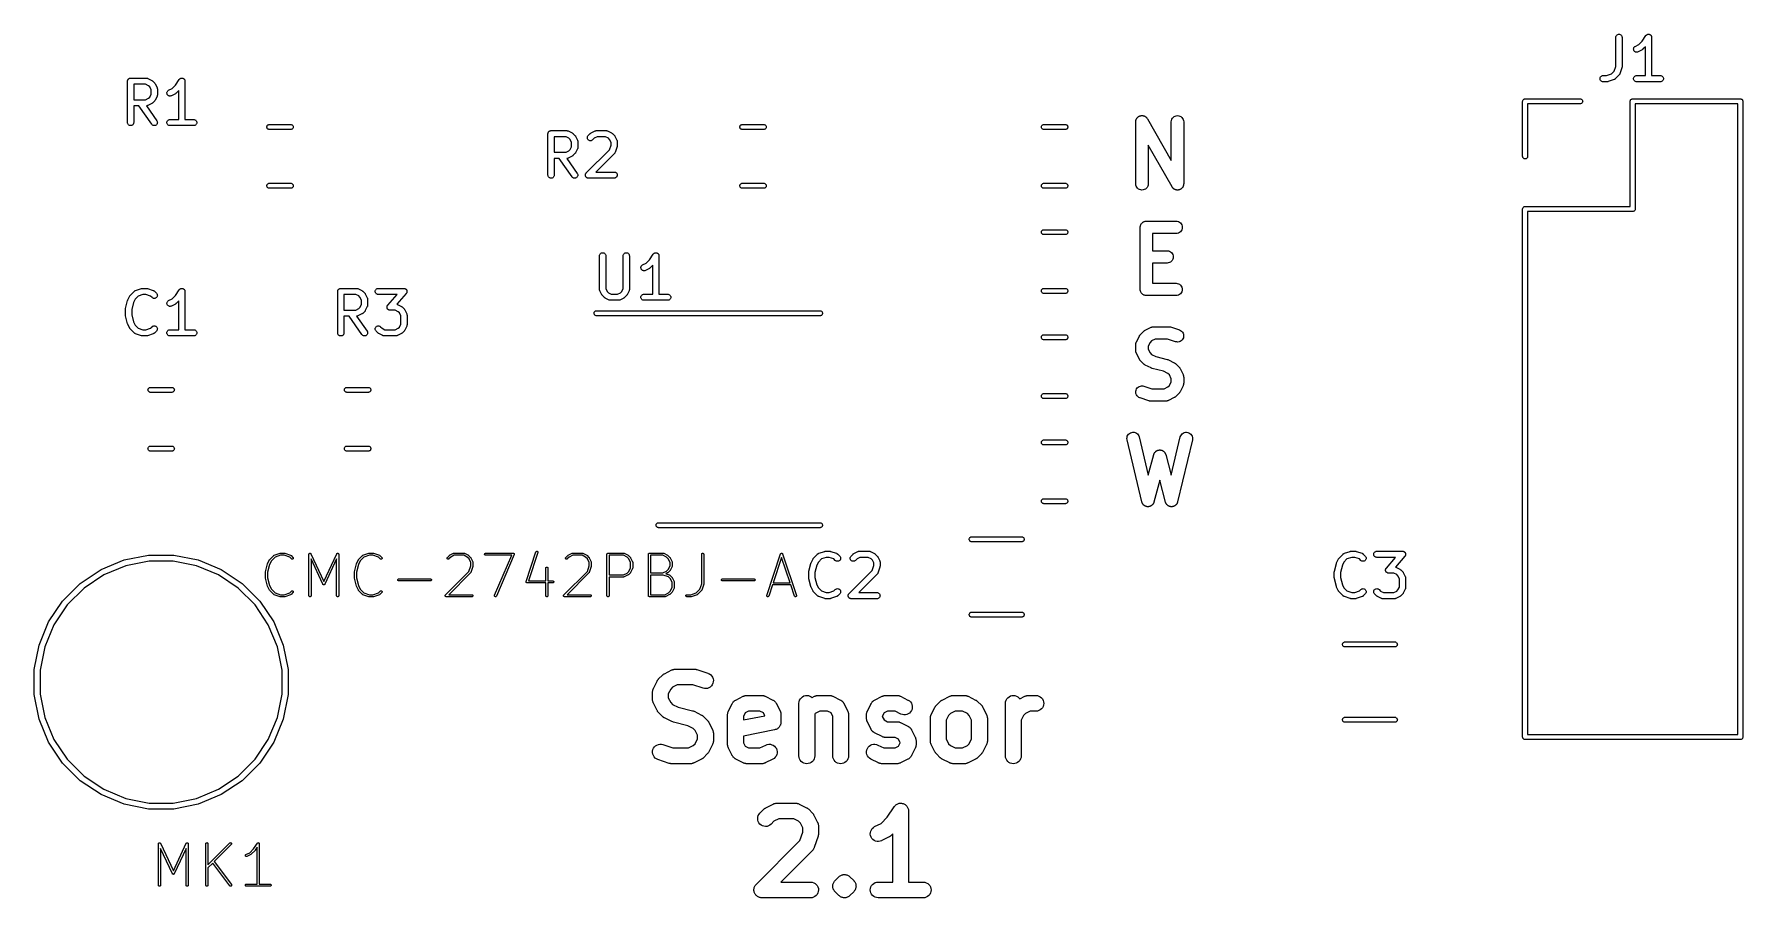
# Model space of a CAD drawing. Extents: x 4.83 to 6.45, y -3.91 to -3.08.
import ezdxf

# ---------------------------------------------------------------- set-up
doc = ezdxf.new("R2010")
doc.units = 0
doc.header["$MEASUREMENT"] = 0
doc.layers.add('BLACK', color=7, linetype='CONTINUOUS')

msp = doc.modelspace()

# ---------------------------------------------------------------- linework, layer by layer
at = {"layer": 'BLACK', "linetype": 'CONTINUOUS'}
for p, q in [((6.33392, -3.08667), (6.33399, -3.08609)), ((6.33392, -3.08671), (6.33392, -3.08667)), ((6.33392, -3.11435), (6.33392, -3.08671)), ((6.33399, -3.08609), (6.33416, -3.08554)), ((6.33416, -3.08554), (6.33444, -3.08504)), ((6.33444, -3.08504), (6.33481, -3.0846)), ((6.33481, -3.0846), (6.33526, -3.08424)), ((6.33526, -3.08424), (6.33577, -3.08397)), ((6.33577, -3.08397), (6.33632, -3.08381)), ((6.33632, -3.08381), (6.3369, -3.08376)), ((6.3369, -3.08376), (6.33747, -3.08382)), ((6.33747, -3.08382), (6.33802, -3.08399)), ((6.33802, -3.08399), (6.33853, -3.08426)), ((6.33853, -3.08426), (6.33897, -3.08463)), ((6.33897, -3.08463), (6.33934, -3.08507)), ((6.33934, -3.08507), (6.33961, -3.08558)), ((6.33961, -3.08558), (6.33977, -3.08613)), ((6.33977, -3.08613), (6.33983, -3.08671)), ((6.33983, -3.08671), (6.33983, -3.11483)), ((6.35895, -3.09045), (6.36254, -3.08507)), ((6.36254, -3.08507), (6.36256, -3.08504)), ((6.36256, -3.08504), (6.36275, -3.08481)), ((6.36256, -3.08504), (6.36256, -3.08504)), ((6.36256, -3.08504), (6.36256, -3.08504)), ((6.36256, -3.08504), (6.36256, -3.08504)), ((6.36275, -3.08481), (6.36293, -3.0846)), ((6.36293, -3.0846), (6.36294, -3.08459)), ((6.36293, -3.0846), (6.36293, -3.0846)), ((6.36294, -3.08459), (6.36317, -3.08441)), ((6.36317, -3.08441), (6.36338, -3.08424)), ((6.36338, -3.08424), (6.36339, -3.08423)), ((6.36338, -3.08424), (6.36338, -3.08424)), ((6.36339, -3.08423), (6.36365, -3.08409)), ((6.36365, -3.08409), (6.36389, -3.08397)), ((6.36389, -3.08397), (6.36389, -3.08397)), ((6.36389, -3.08397), (6.3639, -3.08397)), ((6.3639, -3.08397), (6.36418, -3.08388)), ((6.36418, -3.08388), (6.36444, -3.08381)), ((6.36444, -3.08381), (6.36445, -3.08381)), ((6.36445, -3.08381), (6.36473, -3.08378)), ((6.36445, -3.08381), (6.36445, -3.08381)), ((6.36473, -3.08378), (6.36502, -3.08376)), ((6.36502, -3.08376), (6.36502, -3.08376)), ((6.36502, -3.08376), (6.36532, -3.08379)), ((6.36502, -3.08376), (6.36502, -3.08376)), ((6.36532, -3.08379), (6.36559, -3.08382)), ((6.36559, -3.08382), (6.36559, -3.08382)), ((6.36559, -3.08382), (6.3656, -3.08382)), ((6.3656, -3.08382), (6.36589, -3.08391)), ((6.36589, -3.08391), (6.36614, -3.08399)), ((6.36614, -3.08399), (6.36614, -3.08399)), ((6.36614, -3.08399), (6.36615, -3.08399)), ((6.36615, -3.08399), (6.3664, -3.08413)), ((6.3664, -3.08413), (6.36665, -3.08426)), ((6.36665, -3.08426), (6.36665, -3.08426)), ((6.36665, -3.08426), (6.36665, -3.08426)), ((6.36665, -3.08426), (6.36687, -3.08444)), ((6.36687, -3.08444), (6.36709, -3.08463)), ((6.36709, -3.08463), (6.36709, -3.08463)), ((6.36709, -3.08463), (6.3671, -3.08463)), ((6.3671, -3.08463), (6.36729, -3.08487)), ((6.36729, -3.08487), (6.36746, -3.08507)), ((6.36746, -3.08507), (6.36746, -3.08508)), ((6.36746, -3.08508), (6.36746, -3.08508)), ((6.36746, -3.08508), (6.36761, -3.08535)), ((6.36761, -3.08535), (6.36773, -3.08558)), ((6.36773, -3.08558), (6.36773, -3.08558)), ((6.36773, -3.08558), (6.36773, -3.08559)), ((6.36773, -3.08559), (6.36781, -3.08587)), ((6.36781, -3.08587), (6.36789, -3.08613)), ((6.36789, -3.08613), (6.36789, -3.08614)), ((6.36789, -3.08614), (6.3679, -3.08614)), ((6.3679, -3.08614), (6.36792, -3.08643)), ((6.36792, -3.08643), (6.36795, -3.08671)), ((6.36795, -3.08671), (6.36795, -3.12313)), ((6.3508, -3.09815), (6.35082, -3.09757)), ((6.3509, -3.09872), (6.3508, -3.09815)), ((6.35082, -3.09757), (6.35095, -3.09701)), ((6.3511, -3.09926), (6.3509, -3.09872)), ((6.35095, -3.09701), (6.35119, -3.09649)), ((6.3514, -3.09975), (6.3511, -3.09926)), ((6.35119, -3.09649), (6.35152, -3.09602)), ((6.3518, -3.10017), (6.3514, -3.09975)), ((6.35152, -3.09602), (6.35194, -3.09562)), ((6.35226, -3.10051), (6.3518, -3.10017)), ((6.35194, -3.09562), (6.35243, -3.09532)), ((6.35279, -3.10075), (6.35226, -3.10051)), ((6.35243, -3.09532), (6.35575, -3.09366)), ((6.35335, -3.10088), (6.35279, -3.10075)), ((6.35392, -3.1009), (6.35335, -3.10088)), ((6.35449, -3.10081), (6.35392, -3.1009)), ((6.35503, -3.10062), (6.35449, -3.10081)), ((6.35507, -3.1006), (6.35503, -3.10062)), ((6.35882, -3.09872), (6.35507, -3.1006)), ((6.35575, -3.09366), (6.35895, -3.09045)), ((6.35896, -3.09863), (6.35882, -3.09872)), ((6.35911, -3.09856), (6.35896, -3.09863)), ((6.3592, -3.09848), (6.35911, -3.09856)), ((6.35931, -3.09842), (6.3592, -3.09848)), ((6.35943, -3.0983), (6.35931, -3.09842)), ((6.35956, -3.0982), (6.35943, -3.0983)), ((6.35959, -3.09817), (6.35956, -3.0982)), ((6.36205, -3.09571), (6.35959, -3.09817)), ((6.36205, -3.12313), (6.36205, -3.09571)), ((6.32966, -3.12162), (6.33242, -3.11886)), ((6.33242, -3.11886), (6.33392, -3.11435)), ((6.33968, -3.11576), (6.3378, -3.12139)), ((6.33971, -3.1156), (6.33968, -3.11576)), ((6.33976, -3.11544), (6.33971, -3.1156)), ((6.33978, -3.11532), (6.33976, -3.11544)), ((6.33981, -3.1152), (6.33978, -3.11532)), ((6.33983, -3.11487), (6.33981, -3.11504)), ((6.33981, -3.11504), (6.33981, -3.1152)), ((6.33983, -3.11483), (6.33983, -3.11487)), ((4.91799, -3.1284), (4.91802, -3.12812)), ((4.91799, -3.12842), (4.91799, -3.1284)), ((4.91799, -3.12844), (4.91799, -3.12842)), ((4.91799, -3.12842), (4.91799, -3.12842)), ((4.91799, -3.12842), (4.91799, -3.12842)), ((4.91799, -3.16781), (4.91799, -3.12844)), ((4.91802, -3.12812), (4.91805, -3.12785)), ((4.91805, -3.12783), (4.91814, -3.12756)), ((4.91805, -3.12784), (4.91805, -3.12783)), ((4.91805, -3.12785), (4.91805, -3.12784)), ((4.91814, -3.12756), (4.91822, -3.1273)), ((4.91822, -3.12729), (4.91823, -3.12728)), ((4.91822, -3.1273), (4.91822, -3.12729)), ((4.91823, -3.12728), (4.91836, -3.12703)), ((4.91836, -3.12703), (4.91849, -3.12679)), ((4.91849, -3.12679), (4.9185, -3.12678)), ((4.9185, -3.12677), (4.91868, -3.12656)), ((4.9185, -3.12678), (4.9185, -3.12677)), ((4.91868, -3.12656), (4.91886, -3.12634)), ((4.91886, -3.12634), (4.91887, -3.12634)), ((4.91887, -3.12634), (4.91888, -3.12633)), ((4.91888, -3.12633), (4.91909, -3.12616)), ((4.91909, -3.12616), (4.91931, -3.12598)), ((4.91931, -3.12598), (4.91932, -3.12598)), ((4.91932, -3.12597), (4.91957, -3.12584)), ((4.91932, -3.12598), (4.91932, -3.12597)), ((4.91957, -3.12584), (4.91982, -3.12571)), ((4.91982, -3.12571), (4.91983, -3.12571)), ((4.91983, -3.1257), (4.9201, -3.12562)), ((4.91983, -3.12571), (4.91983, -3.1257)), ((4.9201, -3.12562), (4.92037, -3.12554)), ((4.92037, -3.12554), (4.92038, -3.12554)), ((4.92038, -3.12554), (4.92039, -3.12554)), ((4.92039, -3.12554), (4.92066, -3.12551)), ((4.92066, -3.12551), (4.92094, -3.12549)), ((4.92094, -3.12549), (4.93594, -3.12549)), ((4.92389, -3.13139), (4.92389, -3.14611)), ((4.93524, -3.13139), (4.92389, -3.13139)), ((4.93794, -3.13274), (4.93524, -3.13139)), ((4.93594, -3.12549), (4.93598, -3.12549)), ((4.93598, -3.12549), (4.93607, -3.1255)), ((4.93607, -3.1255), (4.93615, -3.1255)), ((4.93615, -3.1255), (4.93635, -3.12553)), ((4.93635, -3.12553), (4.93655, -3.12555)), ((4.93655, -3.12555), (4.93664, -3.12558)), ((4.93664, -3.12558), (4.93672, -3.12559)), ((4.93672, -3.12559), (4.93691, -3.12567)), ((4.93691, -3.12567), (4.9371, -3.12573)), ((4.9371, -3.12573), (4.93718, -3.12577)), ((4.93718, -3.12577), (4.93726, -3.1258)), ((4.93726, -3.1258), (4.94101, -3.12767)), ((4.93914, -3.13394), (4.93794, -3.13274)), ((4.94049, -3.13664), (4.93914, -3.13394)), ((4.94049, -3.14087), (4.94049, -3.13664)), ((4.94101, -3.12767), (4.94105, -3.12769)), ((4.94105, -3.12769), (4.94119, -3.12778)), ((4.94119, -3.12778), (4.94133, -3.12786)), ((4.94133, -3.12786), (4.94143, -3.12794)), ((4.94143, -3.12794), (4.94153, -3.12801)), ((4.94153, -3.12801), (4.94165, -3.12812)), ((4.94165, -3.12812), (4.94178, -3.12823)), ((4.94178, -3.12823), (4.94365, -3.1301)), ((4.94365, -3.1301), (4.94368, -3.13013)), ((4.94368, -3.13013), (4.94378, -3.13026)), ((4.94378, -3.13026), (4.9439, -3.13038)), ((4.9439, -3.13038), (4.94396, -3.13049)), ((4.94396, -3.13049), (4.94404, -3.13058)), ((4.94404, -3.13058), (4.94412, -3.13073)), ((4.94412, -3.13073), (4.9442, -3.13087)), ((4.9442, -3.13087), (4.94608, -3.13462)), ((4.94608, -3.13462), (4.9461, -3.13466)), ((4.9461, -3.13466), (4.94613, -3.13474)), ((4.94613, -3.13474), (4.94617, -3.13481)), ((4.94617, -3.13481), (4.94623, -3.13501)), ((4.94623, -3.13501), (4.9463, -3.1352)), ((4.9463, -3.1352), (4.94631, -3.13528)), ((4.94631, -3.13528), (4.94633, -3.13537)), ((4.94633, -3.13537), (4.94635, -3.13557)), ((4.94635, -3.13557), (4.94639, -3.13577)), ((4.94639, -3.13577), (4.94638, -3.13585)), ((4.94638, -3.13585), (4.94639, -3.13594)), ((4.94639, -3.13594), (4.94639, -3.14156)), ((4.95663, -3.13735), (4.95712, -3.13705)), ((4.95712, -3.13705), (4.96044, -3.13539)), ((4.96044, -3.13539), (4.96364, -3.13218)), ((4.96364, -3.13218), (4.96723, -3.1268)), ((4.96723, -3.1268), (4.96725, -3.12677)), ((4.96725, -3.12677), (4.96743, -3.12655)), ((4.96725, -3.12677), (4.96725, -3.12677)), ((4.96725, -3.12677), (4.96725, -3.12677)), ((4.96725, -3.12677), (4.96725, -3.12677)), ((4.96743, -3.12655), (4.96762, -3.12633)), ((4.96762, -3.12633), (4.96785, -3.12615)), ((4.96762, -3.12633), (4.96762, -3.12633)), ((4.96762, -3.12633), (4.96762, -3.12633)), ((4.96785, -3.12615), (4.96807, -3.12597)), ((4.96807, -3.12597), (4.96833, -3.12583)), ((4.96807, -3.12597), (4.96807, -3.12597)), ((4.96807, -3.12597), (4.96807, -3.12597)), ((4.96833, -3.12583), (4.96858, -3.1257)), ((4.96858, -3.1257), (4.96885, -3.12562)), ((4.96858, -3.1257), (4.96858, -3.1257)), ((4.96858, -3.1257), (4.96858, -3.1257)), ((4.96885, -3.12562), (4.96913, -3.12554)), ((4.96913, -3.12554), (4.96913, -3.12554)), ((4.96913, -3.12554), (4.96914, -3.12554)), ((4.96914, -3.12554), (4.96941, -3.12551)), ((4.96941, -3.12551), (4.96971, -3.12549)), ((4.96971, -3.12549), (4.96971, -3.12549)), ((4.96971, -3.12549), (4.96999, -3.12552)), ((4.96971, -3.12549), (4.96971, -3.12549)), ((4.96999, -3.12552), (4.97028, -3.12555)), ((4.97028, -3.12555), (4.97028, -3.12555)), ((4.97028, -3.12555), (4.97028, -3.12555)), ((4.97028, -3.12555), (4.97055, -3.12563)), ((4.97055, -3.12563), (4.97083, -3.12572)), ((4.97083, -3.12572), (4.97083, -3.12572)), ((4.97083, -3.12572), (4.97083, -3.12572)), ((4.97083, -3.12572), (4.97107, -3.12585)), ((4.97107, -3.12585), (4.97134, -3.12599)), ((4.97134, -3.12599), (4.97134, -3.12599)), ((4.97134, -3.12599), (4.97134, -3.12599)), ((4.97134, -3.12599), (4.97155, -3.12617)), ((4.97155, -3.12617), (4.97178, -3.12636)), ((4.97178, -3.12636), (4.97178, -3.12636)), ((4.97178, -3.12636), (4.97178, -3.12636)), ((4.97178, -3.12636), (4.97196, -3.12658)), ((4.97196, -3.12658), (4.97214, -3.12681)), ((4.97214, -3.12681), (4.97215, -3.12681)), ((4.97215, -3.12681), (4.97215, -3.12681)), ((4.97215, -3.12681), (4.97228, -3.12706)), ((4.97228, -3.12706), (4.97241, -3.12731)), ((4.97241, -3.12731), (4.97242, -3.12732)), ((4.97242, -3.12732), (4.97242, -3.12732)), ((4.97242, -3.12732), (4.9725, -3.12758)), ((4.9725, -3.12758), (4.97258, -3.12787)), ((4.97258, -3.12787), (4.97258, -3.12787)), ((4.97258, -3.12787), (4.97258, -3.12787)), ((4.97258, -3.12787), (4.97261, -3.12816)), ((4.97261, -3.12816), (4.97264, -3.12844)), ((4.97264, -3.12844), (4.97264, -3.16486)), ((6.31893, -3.12606), (6.31899, -3.12548)), ((6.31898, -3.12663), (6.31893, -3.12606)), ((6.31914, -3.12718), (6.31898, -3.12663)), ((6.31899, -3.12548), (6.31916, -3.12493)), ((6.31941, -3.12769), (6.31914, -3.12718)), ((6.31916, -3.12493), (6.31943, -3.12443)), ((6.31977, -3.12814), (6.31941, -3.12769)), ((6.31943, -3.12443), (6.3198, -3.12398)), ((6.32021, -3.12851), (6.31977, -3.12814)), ((6.3198, -3.12398), (6.32024, -3.12362)), ((6.32072, -3.12879), (6.32021, -3.12851)), ((6.32024, -3.12362), (6.32075, -3.12335)), ((6.32126, -3.12897), (6.32072, -3.12879)), ((6.32075, -3.12335), (6.3213, -3.12318)), ((6.32184, -3.12903), (6.32126, -3.12897)), ((6.3213, -3.12318), (6.32188, -3.12313)), ((6.32188, -3.12903), (6.32184, -3.12903)), ((6.32188, -3.12313), (6.32515, -3.12313)), ((6.32563, -3.12903), (6.32188, -3.12903)), ((6.32515, -3.12313), (6.32966, -3.12162)), ((6.32579, -3.12901), (6.32563, -3.12903)), ((6.32596, -3.12901), (6.32579, -3.12901)), ((6.32608, -3.12899), (6.32596, -3.12901)), ((6.3262, -3.12897), (6.32608, -3.12899)), ((6.32636, -3.12893), (6.3262, -3.12897)), ((6.32652, -3.12889), (6.32636, -3.12893)), ((6.32656, -3.12888), (6.32652, -3.12889)), ((6.33219, -3.127), (6.32656, -3.12888)), ((6.33227, -3.12697), (6.33219, -3.127)), ((6.33235, -3.12694), (6.33227, -3.12697)), ((6.33253, -3.12685), (6.33235, -3.12694)), ((6.33271, -3.12677), (6.33253, -3.12685)), ((6.33278, -3.12672), (6.33271, -3.12677)), ((6.33286, -3.12668), (6.33278, -3.12672)), ((6.33302, -3.12655), (6.33286, -3.12668)), ((6.33318, -3.12644), (6.33302, -3.12655)), ((6.33324, -3.12637), (6.33318, -3.12644)), ((6.33331, -3.12632), (6.33324, -3.12637)), ((6.33334, -3.12629), (6.33331, -3.12632)), ((6.33709, -3.12254), (6.33334, -3.12629)), ((6.33714, -3.12247), (6.33709, -3.12254)), ((6.33721, -3.12242), (6.33714, -3.12247)), ((6.33733, -3.12225), (6.33721, -3.12242)), ((6.33746, -3.1221), (6.33733, -3.12225)), ((6.3375, -3.12202), (6.33746, -3.1221)), ((6.33755, -3.12195), (6.3375, -3.12202)), ((6.33763, -3.12177), (6.33755, -3.12195)), ((6.33773, -3.12159), (6.33763, -3.12177)), ((6.33775, -3.12151), (6.33773, -3.12159)), ((6.33779, -3.12143), (6.33775, -3.12151)), ((6.3378, -3.12139), (6.33779, -3.12143)), ((6.3508, -3.12606), (6.35086, -3.12548)), ((6.35085, -3.12663), (6.3508, -3.12606)), ((6.35101, -3.12718), (6.35085, -3.12663)), ((6.35086, -3.12548), (6.35103, -3.12493)), ((6.35128, -3.12769), (6.35101, -3.12718)), ((6.35103, -3.12493), (6.3513, -3.12443)), ((6.35164, -3.12814), (6.35128, -3.12769)), ((6.3513, -3.12443), (6.35167, -3.12398)), ((6.35208, -3.12851), (6.35164, -3.12814)), ((6.35167, -3.12398), (6.35212, -3.12362)), ((6.35259, -3.12879), (6.35208, -3.12851)), ((6.35212, -3.12362), (6.35262, -3.12335)), ((6.35314, -3.12897), (6.35259, -3.12879)), ((6.35262, -3.12335), (6.35318, -3.12318)), ((6.35371, -3.12903), (6.35314, -3.12897)), ((6.35318, -3.12318), (6.35375, -3.12313)), ((6.35375, -3.12903), (6.35371, -3.12903)), ((6.35375, -3.12313), (6.36205, -3.12313)), ((6.37625, -3.12903), (6.35375, -3.12903)), ((6.36795, -3.12313), (6.37625, -3.12313)), ((6.37625, -3.12313), (6.37629, -3.12313)), ((6.37682, -3.12897), (6.37625, -3.12903)), ((6.37629, -3.12313), (6.37686, -3.12319)), ((6.37737, -3.12881), (6.37682, -3.12897)), ((6.37686, -3.12319), (6.37741, -3.12336)), ((6.37788, -3.12854), (6.37737, -3.12881)), ((6.37741, -3.12336), (6.37791, -3.12364)), ((6.37833, -3.12817), (6.37788, -3.12854)), ((6.37791, -3.12364), (6.37836, -3.12401)), ((6.37869, -3.12773), (6.37833, -3.12817)), ((6.37836, -3.12401), (6.37872, -3.12446)), ((6.37897, -3.12722), (6.37869, -3.12773)), ((6.37872, -3.12446), (6.37898, -3.12497)), ((6.37914, -3.12667), (6.37897, -3.12722)), ((6.37898, -3.12497), (6.37915, -3.12552)), ((6.3792, -3.1261), (6.37914, -3.12667)), ((6.37915, -3.12552), (6.3792, -3.1261)), ((4.92389, -3.14611), (4.93524, -3.14611)), ((4.92878, -3.15202), (4.92389, -3.15202)), ((4.92389, -3.15202), (4.92389, -3.16781)), ((4.94102, -3.1695), (4.92878, -3.15202)), ((4.93524, -3.14611), (4.93794, -3.14476)), ((4.93603, -3.15201), (4.93598, -3.15201)), ((4.93598, -3.15201), (4.94586, -3.16612)), ((4.93611, -3.15201), (4.93603, -3.15201)), ((4.93631, -3.15198), (4.93611, -3.15201)), ((4.93651, -3.15196), (4.93631, -3.15198)), ((4.9366, -3.15193), (4.93651, -3.15196)), ((4.93668, -3.15192), (4.9366, -3.15193)), ((4.93687, -3.15185), (4.93668, -3.15192)), ((4.93706, -3.15179), (4.93687, -3.15185)), ((4.93714, -3.15175), (4.93706, -3.15179)), ((4.93722, -3.15172), (4.93714, -3.15175)), ((4.93726, -3.1517), (4.93722, -3.15172)), ((4.94101, -3.14983), (4.93726, -3.1517)), ((4.93794, -3.14476), (4.93914, -3.14356)), ((4.93914, -3.14356), (4.94049, -3.14087)), ((4.94115, -3.14974), (4.94101, -3.14983)), ((4.9413, -3.14966), (4.94115, -3.14974)), ((4.94139, -3.14959), (4.9413, -3.14966)), ((4.9415, -3.14952), (4.94139, -3.14959)), ((4.94162, -3.14941), (4.9415, -3.14952)), ((4.94175, -3.1493), (4.94162, -3.14941)), ((4.94178, -3.14928), (4.94175, -3.1493)), ((4.94365, -3.1474), (4.94178, -3.14928)), ((4.94376, -3.14727), (4.94365, -3.1474)), ((4.94387, -3.14715), (4.94376, -3.14727)), ((4.94394, -3.14705), (4.94387, -3.14715)), ((4.94402, -3.14696), (4.94394, -3.14705)), ((4.9441, -3.14681), (4.94402, -3.14696)), ((4.94419, -3.14667), (4.9441, -3.14681)), ((4.9442, -3.14663), (4.94419, -3.14667)), ((4.94608, -3.14288), (4.9442, -3.14663)), ((4.94611, -3.1428), (4.94608, -3.14288)), ((4.94615, -3.14273), (4.94611, -3.1428)), ((4.94621, -3.14253), (4.94615, -3.14273)), ((4.94629, -3.14235), (4.94621, -3.14253)), ((4.9463, -3.14226), (4.94629, -3.14235)), ((4.94633, -3.14218), (4.9463, -3.14226)), ((4.94635, -3.14198), (4.94633, -3.14218)), ((4.94638, -3.14178), (4.94635, -3.14198)), ((4.94639, -3.1416), (4.94638, -3.14169)), ((4.94638, -3.14169), (4.94638, -3.14178)), ((4.94639, -3.14156), (4.94639, -3.1416)), ((4.95549, -3.13988), (4.95551, -3.13931)), ((4.95558, -3.14045), (4.95549, -3.13988)), ((4.95551, -3.13931), (4.95564, -3.13875)), ((4.95579, -3.14099), (4.95558, -3.14045)), ((4.95564, -3.13875), (4.95588, -3.13822)), ((4.95609, -3.14148), (4.95579, -3.14099)), ((4.95588, -3.13822), (4.95621, -3.13775)), ((4.95648, -3.1419), (4.95609, -3.14148)), ((4.95621, -3.13775), (4.95663, -3.13735)), ((4.95695, -3.14224), (4.95648, -3.1419)), ((4.95747, -3.14248), (4.95695, -3.14224)), ((4.95803, -3.14261), (4.95747, -3.14248)), ((4.95861, -3.14264), (4.95803, -3.14261)), ((4.95918, -3.14255), (4.95861, -3.14264)), ((4.95972, -3.14235), (4.95918, -3.14255)), ((4.95976, -3.14233), (4.95972, -3.14235)), ((4.96351, -3.14046), (4.95976, -3.14233)), ((4.96365, -3.14037), (4.96351, -3.14046)), ((4.96379, -3.14029), (4.96365, -3.14037)), ((4.96389, -3.14021), (4.96379, -3.14029)), ((4.96399, -3.14015), (4.96389, -3.14021)), ((4.96411, -3.14003), (4.96399, -3.14015)), ((4.96424, -3.13993), (4.96411, -3.14003)), ((4.96427, -3.1399), (4.96424, -3.13993)), ((4.96673, -3.13744), (4.96427, -3.1399)), ((4.96673, -3.16486), (4.96673, -3.13744)), ((6.24526, -3.14764), (6.24531, -3.14717)), ((6.24528, -3.14775), (6.24526, -3.14764)), ((6.24528, -3.20012), (6.24528, -3.14775)), ((6.24531, -3.14717), (6.24544, -3.14673)), ((6.24544, -3.14673), (6.24566, -3.14632)), ((6.24566, -3.14632), (6.24596, -3.14596)), ((6.24596, -3.14596), (6.24632, -3.14566)), ((6.24632, -3.14566), (6.24673, -3.14544)), ((6.24673, -3.14544), (6.24717, -3.14531)), ((6.24717, -3.14531), (6.24752, -3.14528)), ((6.24752, -3.14528), (6.24764, -3.14526)), ((6.24752, -3.14528), (6.24752, -3.14528)), ((6.24764, -3.14526), (6.24775, -3.14528)), ((6.24775, -3.14528), (6.30012, -3.14528)), ((6.30012, -3.15), (6.25, -3.15)), ((6.25, -3.15), (6.25, -3.20012)), ((6.30012, -3.14528), (6.30046, -3.14531)), ((6.30046, -3.14997), (6.30012, -3.15)), ((6.30046, -3.14531), (6.30091, -3.14544)), ((6.30091, -3.14983), (6.30046, -3.14997)), ((6.30091, -3.14544), (6.30132, -3.14566)), ((6.30132, -3.14961), (6.30091, -3.14983)), ((6.30132, -3.14566), (6.30168, -3.14596)), ((6.30168, -3.14932), (6.30132, -3.14961)), ((6.30168, -3.14596), (6.30197, -3.14632)), ((6.30197, -3.14896), (6.30168, -3.14932)), ((6.30197, -3.14632), (6.30219, -3.14673)), ((6.30219, -3.14855), (6.30197, -3.14896)), ((6.30219, -3.14673), (6.30233, -3.14717)), ((6.30233, -3.1481), (6.30219, -3.14855)), ((6.30233, -3.14717), (6.30237, -3.14764)), ((6.30237, -3.14764), (6.30233, -3.1481)), ((6.34763, -3.14764), (6.34767, -3.14717)), ((6.34764, -3.14775), (6.34763, -3.14764)), ((6.34764, -3.24764), (6.34764, -3.14775)), ((6.34767, -3.14717), (6.34781, -3.14673)), ((6.34781, -3.14673), (6.34803, -3.14632)), ((6.34803, -3.14632), (6.34832, -3.14596)), ((6.34832, -3.14596), (6.34868, -3.14566)), ((6.34868, -3.14566), (6.34909, -3.14544)), ((6.34909, -3.14544), (6.34954, -3.14531)), ((6.34954, -3.14531), (6.34988, -3.14528)), ((6.34988, -3.14528), (6.35, -3.14526)), ((6.34988, -3.14528), (6.34988, -3.14528)), ((6.35, -3.14526), (6.35012, -3.14528)), ((6.35012, -3.14528), (6.45225, -3.14528)), ((6.35236, -3.15), (6.35236, -3.24988)), ((6.45, -3.15), (6.35236, -3.15)), ((6.45, -3.75), (6.45, -3.15)), ((6.45225, -3.14528), (6.45236, -3.14526)), ((6.45236, -3.14526), (6.45248, -3.14528)), ((6.45248, -3.14528), (6.45248, -3.14528)), ((6.45248, -3.14528), (6.45283, -3.14531)), ((6.45283, -3.14531), (6.45327, -3.14544)), ((6.45327, -3.14544), (6.45368, -3.14566)), ((6.45368, -3.14566), (6.45404, -3.14596)), ((6.45404, -3.14596), (6.45434, -3.14632)), ((6.45434, -3.14632), (6.45456, -3.14673)), ((6.45456, -3.14673), (6.45469, -3.14717)), ((6.45469, -3.14717), (6.45474, -3.14764)), ((6.45474, -3.14764), (6.45472, -3.14775)), ((6.45472, -3.14775), (6.45472, -3.75225)), ((4.91804, -3.16838), (4.91799, -3.16781)), ((4.91821, -3.16894), (4.91804, -3.16838)), ((4.91848, -3.16944), (4.91821, -3.16894)), ((4.91885, -3.16989), (4.91848, -3.16944)), ((4.92338, -3.16948), (4.92301, -3.16992)), ((4.92366, -3.16897), (4.92338, -3.16948)), ((4.92383, -3.16842), (4.92366, -3.16897)), ((4.92389, -3.16785), (4.92383, -3.16842)), ((4.92389, -3.16781), (4.92389, -3.16785)), ((4.94139, -3.16994), (4.94102, -3.1695)), ((4.94591, -3.16942), (4.94555, -3.16987)), ((4.94586, -3.16612), (4.94588, -3.16615)), ((4.94588, -3.16615), (4.94616, -3.16666)), ((4.94618, -3.16891), (4.94591, -3.16942)), ((4.94616, -3.16666), (4.94633, -3.16721)), ((4.94634, -3.16835), (4.94618, -3.16891)), ((4.94633, -3.16721), (4.94639, -3.16778)), ((4.94639, -3.16778), (4.94634, -3.16835)), ((4.95548, -3.16779), (4.95554, -3.16722)), ((4.95554, -3.16836), (4.95548, -3.16779)), ((4.95554, -3.16722), (4.95571, -3.16667)), ((4.9557, -3.16892), (4.95554, -3.16836)), ((4.95597, -3.16943), (4.9557, -3.16892)), ((4.95571, -3.16667), (4.95599, -3.16616)), ((4.95633, -3.16988), (4.95597, -3.16943)), ((4.95599, -3.16616), (4.95636, -3.16572)), ((4.95636, -3.16572), (4.9568, -3.16535)), ((4.9568, -3.16535), (4.95731, -3.16508)), ((4.95731, -3.16508), (4.95786, -3.16491)), ((4.95786, -3.16491), (4.95844, -3.16486)), ((4.95844, -3.16486), (4.96673, -3.16486)), ((4.97264, -3.16486), (4.98093, -3.16486)), ((4.98093, -3.16486), (4.98097, -3.16486)), ((4.98097, -3.16486), (4.98155, -3.16492)), ((4.98155, -3.16492), (4.9821, -3.1651)), ((4.9821, -3.1651), (4.9826, -3.16537)), ((4.9826, -3.16537), (4.98304, -3.16574)), ((4.98338, -3.16946), (4.98301, -3.16991)), ((4.98304, -3.16574), (4.9834, -3.16619)), ((4.98366, -3.16895), (4.98338, -3.16946)), ((4.9834, -3.16619), (4.98367, -3.1667)), ((4.98383, -3.1684), (4.98366, -3.16895)), ((4.98367, -3.1667), (4.98383, -3.16726)), ((4.98383, -3.16726), (4.98389, -3.16783)), ((4.98389, -3.16783), (4.98383, -3.1684)), ((5.052, -3.16985), (5.05245, -3.16972)), ((5.05245, -3.16972), (5.05279, -3.16969)), ((5.05279, -3.16969), (5.07339, -3.16969)), ((5.07339, -3.16969), (5.07373, -3.16972)), ((5.07373, -3.16972), (5.07418, -3.16985)), ((5.502, -3.16985), (5.50245, -3.16972)), ((5.50245, -3.16972), (5.50279, -3.16969)), ((5.50279, -3.16969), (5.52339, -3.16969)), ((5.52339, -3.16969), (5.52373, -3.16972)), ((5.52373, -3.16972), (5.52418, -3.16985)), ((5.78891, -3.16985), (5.78936, -3.16972)), ((5.78936, -3.16972), (5.7897, -3.16969)), ((5.7897, -3.16969), (5.8103, -3.16969)), ((5.8103, -3.16969), (5.81064, -3.16972)), ((5.81064, -3.16972), (5.81109, -3.16985)), ((5.87722, -3.16699), (5.87724, -3.16679)), ((5.87722, -3.16707), (5.87722, -3.16699)), ((5.87722, -3.22612), (5.87722, -3.16707)), ((5.87724, -3.16659), (5.87731, -3.16622)), ((5.87724, -3.16679), (5.87724, -3.16659)), ((5.87731, -3.16622), (5.87735, -3.16584)), ((5.87735, -3.16584), (5.87741, -3.16565)), ((5.87741, -3.16565), (5.87745, -3.16546)), ((5.87745, -3.16546), (5.87758, -3.1651)), ((5.87758, -3.1651), (5.8777, -3.16474)), ((5.8777, -3.16474), (5.87779, -3.16457)), ((5.87779, -3.16457), (5.87787, -3.16438)), ((5.87787, -3.16438), (5.87807, -3.16406)), ((5.87807, -3.16406), (5.87825, -3.16373)), ((5.87825, -3.16373), (5.87838, -3.16358)), ((5.87838, -3.16358), (5.87849, -3.16341)), ((5.87849, -3.16341), (5.87875, -3.16314)), ((5.87875, -3.16314), (5.879, -3.16285)), ((5.879, -3.16285), (5.87915, -3.16273)), ((5.87915, -3.16273), (5.87929, -3.16258)), ((5.87929, -3.16258), (5.8796, -3.16237)), ((5.8796, -3.16237), (5.87989, -3.16213)), ((5.87989, -3.16213), (5.88007, -3.16204)), ((5.88007, -3.16204), (5.88023, -3.16192)), ((5.88023, -3.16192), (5.88058, -3.16177)), ((5.88058, -3.16177), (5.88091, -3.16159)), ((5.88091, -3.16159), (5.88111, -3.16154)), ((5.88111, -3.16154), (5.88129, -3.16146)), ((5.88129, -3.16146), (5.88166, -3.16138)), ((5.88166, -3.16138), (5.88202, -3.16127)), ((5.88202, -3.16127), (5.88222, -3.16125)), ((5.88222, -3.16125), (5.88241, -3.16121)), ((5.88241, -3.16121), (5.88279, -3.1612)), ((5.88279, -3.1612), (5.88317, -3.16116)), ((5.88317, -3.16116), (5.88337, -3.16119)), ((5.88337, -3.16119), (5.88357, -3.16118)), ((5.88357, -3.16118), (5.88394, -3.16125)), ((5.88394, -3.16125), (5.88431, -3.16128)), ((5.88431, -3.16128), (5.8845, -3.16134)), ((5.8845, -3.16134), (5.8847, -3.16138)), ((5.8847, -3.16138), (5.88505, -3.16151)), ((5.88505, -3.16151), (5.88542, -3.16163)), ((5.88542, -3.16163), (5.88559, -3.16172)), ((5.88559, -3.16172), (5.88578, -3.16179)), ((5.88578, -3.16179), (5.8861, -3.16199)), ((5.8861, -3.16199), (5.88643, -3.16217)), ((5.88643, -3.16217), (5.88658, -3.1623)), ((5.88658, -3.1623), (5.88675, -3.16241)), ((5.88675, -3.16241), (5.88703, -3.16267)), ((5.88703, -3.16267), (5.88732, -3.16291)), ((5.88732, -3.16291), (5.88744, -3.16306)), ((5.88744, -3.16306), (5.88759, -3.1632)), ((5.88759, -3.1632), (5.88781, -3.16351)), ((5.88781, -3.16351), (5.88805, -3.1638)), ((5.88805, -3.1638), (5.88814, -3.16398)), ((5.88814, -3.16398), (5.88825, -3.16414)), ((5.88825, -3.16414), (5.91097, -3.20389)), ((5.91097, -3.16699), (5.9111, -3.16584)), ((5.91097, -3.16707), (5.91097, -3.16699)), ((5.91097, -3.20389), (5.91097, -3.16707)), ((5.9111, -3.16584), (5.91144, -3.16474)), ((5.91144, -3.16474), (5.912, -3.16373)), ((5.912, -3.16373), (5.91274, -3.16285)), ((5.91274, -3.16285), (5.91364, -3.16213)), ((5.91364, -3.16213), (5.91466, -3.16159)), ((5.91466, -3.16159), (5.91577, -3.16127)), ((5.91577, -3.16127), (5.91691, -3.16116)), ((5.91691, -3.16116), (5.91806, -3.16128)), ((5.91806, -3.16128), (5.91916, -3.16163)), ((5.91916, -3.16163), (5.92018, -3.16217)), ((5.92018, -3.16217), (5.92106, -3.16291)), ((5.92106, -3.16291), (5.92179, -3.1638)), ((5.92179, -3.1638), (5.92233, -3.16482)), ((5.92233, -3.16482), (5.92267, -3.16592)), ((5.92267, -3.16592), (5.92278, -3.16707)), ((5.92278, -3.16707), (5.92278, -3.22612)), ((4.91929, -3.17026), (4.91885, -3.16989)), ((4.9198, -3.17053), (4.91929, -3.17026)), ((4.92035, -3.1707), (4.9198, -3.17053)), ((4.92092, -3.17076), (4.92035, -3.1707)), ((4.92149, -3.17071), (4.92092, -3.17076)), ((4.92205, -3.17055), (4.92149, -3.17071)), ((4.92256, -3.17028), (4.92205, -3.17055)), ((4.92301, -3.16992), (4.92256, -3.17028)), ((4.94185, -3.1703), (4.94139, -3.16994)), ((4.94236, -3.17056), (4.94185, -3.1703)), ((4.94292, -3.17072), (4.94236, -3.17056)), ((4.94349, -3.17076), (4.94292, -3.17072)), ((4.94406, -3.1707), (4.94349, -3.17076)), ((4.94461, -3.17052), (4.94406, -3.1707)), ((4.94511, -3.17024), (4.94461, -3.17052)), ((4.94555, -3.16987), (4.94511, -3.17024)), ((4.95677, -3.17025), (4.95633, -3.16988)), ((4.95727, -3.17052), (4.95677, -3.17025)), ((4.95782, -3.1707), (4.95727, -3.17052)), ((4.9584, -3.17076), (4.95782, -3.1707)), ((4.95844, -3.17076), (4.9584, -3.17076)), ((4.98093, -3.17076), (4.95844, -3.17076)), ((4.98151, -3.17071), (4.98093, -3.17076)), ((4.98206, -3.17054), (4.98151, -3.17071)), ((4.98257, -3.17027), (4.98206, -3.17054)), ((4.98301, -3.16991), (4.98257, -3.17027)), ((5.05054, -3.17205), (5.05058, -3.17158)), ((5.05058, -3.17251), (5.05054, -3.17205)), ((5.05058, -3.17158), (5.05072, -3.17114)), ((5.05072, -3.17296), (5.05058, -3.17251)), ((5.05072, -3.17114), (5.05094, -3.17073)), ((5.05094, -3.17337), (5.05072, -3.17296)), ((5.05094, -3.17073), (5.05123, -3.17037)), ((5.05123, -3.17373), (5.05094, -3.17337)), ((5.05123, -3.17037), (5.05159, -3.17007)), ((5.05159, -3.17402), (5.05123, -3.17373)), ((5.05159, -3.17007), (5.052, -3.16985)), ((5.052, -3.17424), (5.05159, -3.17402)), ((5.05245, -3.17438), (5.052, -3.17424)), ((5.05279, -3.17441), (5.05245, -3.17438)), ((5.07339, -3.17441), (5.05279, -3.17441)), ((5.07373, -3.17438), (5.07339, -3.17441)), ((5.07418, -3.17424), (5.07373, -3.17438)), ((5.07418, -3.16985), (5.07459, -3.17007)), ((5.07459, -3.17402), (5.07418, -3.17424)), ((5.07459, -3.17007), (5.07495, -3.17037)), ((5.07495, -3.17373), (5.07459, -3.17402)), ((5.07495, -3.17037), (5.07524, -3.17073)), ((5.07524, -3.17337), (5.07495, -3.17373)), ((5.07524, -3.17073), (5.07546, -3.17114)), ((5.07546, -3.17296), (5.07524, -3.17337)), ((5.07546, -3.17114), (5.0756, -3.17158)), ((5.0756, -3.17251), (5.07546, -3.17296)), ((5.0756, -3.17158), (5.07564, -3.17205)), ((5.07564, -3.17205), (5.0756, -3.17251)), ((5.31799, -3.1784), (5.31802, -3.17812)), ((5.31799, -3.17842), (5.31799, -3.1784)), ((5.31799, -3.17844), (5.31799, -3.17842)), ((5.31799, -3.17842), (5.31799, -3.17842)), ((5.31799, -3.17842), (5.31799, -3.17842)), ((5.31799, -3.21781), (5.31799, -3.17844)), ((5.31802, -3.17812), (5.31805, -3.17785)), ((5.31805, -3.17783), (5.31814, -3.17756)), ((5.31805, -3.17784), (5.31805, -3.17783)), ((5.31805, -3.17785), (5.31805, -3.17784)), ((5.31814, -3.17756), (5.31822, -3.1773)), ((5.31822, -3.17729), (5.31823, -3.17728)), ((5.31822, -3.1773), (5.31822, -3.17729)), ((5.31823, -3.17728), (5.31836, -3.17703)), ((5.31836, -3.17703), (5.31849, -3.17679)), ((5.31849, -3.17679), (5.3185, -3.17678)), ((5.3185, -3.17677), (5.31868, -3.17656)), ((5.3185, -3.17678), (5.3185, -3.17677)), ((5.31868, -3.17656), (5.31886, -3.17634)), ((5.31886, -3.17634), (5.31887, -3.17634)), ((5.31887, -3.17634), (5.31888, -3.17633)), ((5.31888, -3.17633), (5.31909, -3.17616)), ((5.31909, -3.17616), (5.31931, -3.17598)), ((5.31931, -3.17598), (5.31932, -3.17598)), ((5.31932, -3.17597), (5.31957, -3.17584)), ((5.31932, -3.17598), (5.31932, -3.17597)), ((5.31957, -3.17584), (5.31982, -3.17571)), ((5.31982, -3.17571), (5.31983, -3.17571)), ((5.31983, -3.17571), (5.31984, -3.1757)), ((5.31984, -3.1757), (5.3201, -3.17562)), ((5.3201, -3.17562), (5.32037, -3.17554)), ((5.32037, -3.17554), (5.32038, -3.17554)), ((5.32038, -3.17554), (5.32039, -3.17554)), ((5.32039, -3.17554), (5.32066, -3.17551)), ((5.32066, -3.17551), (5.32094, -3.17549)), ((5.32094, -3.17549), (5.33594, -3.17549)), ((5.32389, -3.18139), (5.32389, -3.19611)), ((5.33524, -3.18139), (5.32389, -3.18139)), ((5.33794, -3.18274), (5.33524, -3.18139)), ((5.33594, -3.17549), (5.33598, -3.17549)), ((5.33598, -3.17549), (5.33607, -3.1755)), ((5.33607, -3.1755), (5.33615, -3.1755)), ((5.33615, -3.1755), (5.33635, -3.17553)), ((5.33635, -3.17553), (5.33655, -3.17555)), ((5.33655, -3.17555), (5.33664, -3.17558)), ((5.33664, -3.17558), (5.33672, -3.17559)), ((5.33672, -3.17559), (5.33691, -3.17567)), ((5.33691, -3.17567), (5.3371, -3.17573)), ((5.3371, -3.17573), (5.33718, -3.17577)), ((5.33718, -3.17577), (5.33726, -3.1758)), ((5.33726, -3.1758), (5.34101, -3.17767)), ((5.33914, -3.18394), (5.33794, -3.18274)), ((5.34049, -3.18664), (5.33914, -3.18394)), ((5.34101, -3.17767), (5.34105, -3.17769)), ((5.34105, -3.17769), (5.34119, -3.17778)), ((5.34119, -3.17778), (5.34133, -3.17786)), ((5.34133, -3.17786), (5.34143, -3.17794)), ((5.34143, -3.17794), (5.34153, -3.17801)), ((5.34153, -3.17801), (5.34165, -3.17812)), ((5.34165, -3.17812), (5.34178, -3.17823)), ((5.34178, -3.17823), (5.34365, -3.1801)), ((5.34365, -3.1801), (5.34368, -3.18013)), ((5.34368, -3.18013), (5.34378, -3.18026)), ((5.34378, -3.18026), (5.3439, -3.18038)), ((5.3439, -3.18038), (5.34396, -3.18049)), ((5.34396, -3.18049), (5.34404, -3.18058)), ((5.34404, -3.18058), (5.34412, -3.18073)), ((5.34412, -3.18073), (5.3442, -3.18087)), ((5.3442, -3.18087), (5.34608, -3.18462)), ((5.34608, -3.18462), (5.3461, -3.18466)), ((5.3461, -3.18466), (5.34613, -3.18474)), ((5.34613, -3.18474), (5.34617, -3.18481)), ((5.34617, -3.18481), (5.34623, -3.18501)), ((5.34623, -3.18501), (5.3463, -3.1852)), ((5.3463, -3.1852), (5.34631, -3.18528)), ((5.34631, -3.18528), (5.34633, -3.18537)), ((5.34633, -3.18537), (5.34635, -3.18557)), ((5.34635, -3.18557), (5.34639, -3.18577)), ((5.34639, -3.18577), (5.34638, -3.18585)), ((5.34638, -3.18585), (5.34639, -3.18594)), ((5.34639, -3.18594), (5.34639, -3.19156)), ((5.35548, -3.18218), (5.35554, -3.18161)), ((5.35554, -3.18275), (5.35548, -3.18218)), ((5.35554, -3.18161), (5.35571, -3.18105)), ((5.3557, -3.18331), (5.35554, -3.18275)), ((5.35597, -3.18382), (5.3557, -3.18331)), ((5.35571, -3.18105), (5.35598, -3.18055)), ((5.35633, -3.18426), (5.35597, -3.18382)), ((5.35598, -3.18055), (5.35635, -3.1801)), ((5.35678, -3.18463), (5.35633, -3.18426)), ((5.35635, -3.1801), (5.35822, -3.17823)), ((5.35728, -3.18491), (5.35678, -3.18463)), ((5.35783, -3.18508), (5.35728, -3.18491)), ((5.35841, -3.18514), (5.35783, -3.18508)), ((5.35822, -3.17823), (5.35825, -3.1782)), ((5.35825, -3.1782), (5.35838, -3.17809)), ((5.35838, -3.17809), (5.3585, -3.17798)), ((5.35898, -3.18509), (5.35841, -3.18514)), ((5.3585, -3.17798), (5.35861, -3.17792)), ((5.35861, -3.17792), (5.3587, -3.17784)), ((5.3587, -3.17784), (5.35885, -3.17776)), ((5.35885, -3.17776), (5.35899, -3.17767)), ((5.35953, -3.18493), (5.35898, -3.18509)), ((5.35899, -3.17767), (5.36274, -3.1758)), ((5.36004, -3.18467), (5.35953, -3.18493)), ((5.3605, -3.18431), (5.36004, -3.18467)), ((5.36052, -3.18428), (5.3605, -3.18431)), ((5.36206, -3.18274), (5.36052, -3.18428)), ((5.36476, -3.18139), (5.36206, -3.18274)), ((5.36274, -3.1758), (5.36278, -3.17578)), ((5.36278, -3.17578), (5.36286, -3.17575)), ((5.36286, -3.17575), (5.36294, -3.17571)), ((5.36294, -3.17571), (5.36313, -3.17565)), ((5.36313, -3.17565), (5.36332, -3.17558)), ((5.36332, -3.17558), (5.3634, -3.17557)), ((5.3634, -3.17557), (5.36349, -3.17554)), ((5.36349, -3.17554), (5.36369, -3.17552)), ((5.36369, -3.17552), (5.36389, -3.17549)), ((5.36389, -3.17549), (5.36397, -3.1755)), ((5.36397, -3.1755), (5.36406, -3.17549)), ((5.36406, -3.17549), (5.37343, -3.17549)), ((5.37274, -3.18139), (5.36476, -3.18139)), ((5.37543, -3.18274), (5.37274, -3.18139)), ((5.37343, -3.17549), (5.37348, -3.17549)), ((5.37348, -3.17549), (5.37356, -3.1755)), ((5.37356, -3.1755), (5.37365, -3.1755)), ((5.37365, -3.1755), (5.37385, -3.17553)), ((5.37385, -3.17553), (5.37405, -3.17555)), ((5.37405, -3.17555), (5.37413, -3.17558)), ((5.37413, -3.17558), (5.37422, -3.17559)), ((5.37422, -3.17559), (5.37441, -3.17567)), ((5.37441, -3.17567), (5.3746, -3.17573)), ((5.3746, -3.17573), (5.37467, -3.17577)), ((5.37467, -3.17577), (5.37476, -3.1758)), ((5.37476, -3.1758), (5.3785, -3.17767)), ((5.37663, -3.18394), (5.37543, -3.18274)), ((5.37798, -3.18664), (5.37663, -3.18394)), ((5.3785, -3.17767), (5.37854, -3.17769)), ((5.37854, -3.17769), (5.37868, -3.17778)), ((5.37868, -3.17778), (5.37883, -3.17786)), ((5.37883, -3.17786), (5.37892, -3.17794)), ((5.37892, -3.17794), (5.37902, -3.17801)), ((5.37902, -3.17801), (5.37914, -3.17812)), ((5.37914, -3.17812), (5.37927, -3.17823)), ((5.37927, -3.17823), (5.38115, -3.1801)), ((5.38115, -3.1801), (5.38118, -3.18013)), ((5.38118, -3.18013), (5.38128, -3.18026)), ((5.38128, -3.18026), (5.38139, -3.18038)), ((5.38139, -3.18038), (5.38146, -3.18049)), ((5.38146, -3.18049), (5.38154, -3.18058)), ((5.38154, -3.18058), (5.38161, -3.18073)), ((5.38161, -3.18073), (5.3817, -3.18087)), ((5.3817, -3.18087), (5.38357, -3.18462)), ((5.38357, -3.18462), (5.38359, -3.18466)), ((5.38359, -3.18466), (5.38362, -3.18474)), ((5.38362, -3.18474), (5.38366, -3.18481)), ((5.38366, -3.18481), (5.38372, -3.18501)), ((5.38372, -3.18501), (5.38379, -3.1852)), ((5.38379, -3.1852), (5.3838, -3.18528)), ((5.3838, -3.18528), (5.38383, -3.18537)), ((5.38383, -3.18537), (5.38385, -3.18557)), ((5.38385, -3.18557), (5.38388, -3.18577)), ((5.38388, -3.18577), (5.38388, -3.18585)), ((5.38388, -3.18585), (5.38389, -3.18594)), ((5.38389, -3.18594), (5.38389, -3.18969)), ((5.50054, -3.17205), (5.50058, -3.17158)), ((5.50058, -3.17251), (5.50054, -3.17205)), ((5.50058, -3.17158), (5.50072, -3.17114)), ((5.50072, -3.17296), (5.50058, -3.17251)), ((5.50072, -3.17114), (5.50094, -3.17073)), ((5.50094, -3.17337), (5.50072, -3.17296)), ((5.50094, -3.17073), (5.50123, -3.17037)), ((5.50123, -3.17373), (5.50094, -3.17337)), ((5.50123, -3.17037), (5.50159, -3.17007)), ((5.50159, -3.17402), (5.50123, -3.17373)), ((5.50159, -3.17007), (5.502, -3.16985)), ((5.502, -3.17424), (5.50159, -3.17402)), ((5.50245, -3.17438), (5.502, -3.17424)), ((5.50279, -3.17441), (5.50245, -3.17438)), ((5.52339, -3.17441), (5.50279, -3.17441)), ((5.52373, -3.17438), (5.52339, -3.17441)), ((5.52418, -3.17424), (5.52373, -3.17438)), ((5.52418, -3.16985), (5.52459, -3.17007)), ((5.52459, -3.17402), (5.52418, -3.17424)), ((5.52459, -3.17007), (5.52495, -3.17037)), ((5.52495, -3.17373), (5.52459, -3.17402)), ((5.52495, -3.17037), (5.52524, -3.17073)), ((5.52524, -3.17337), (5.52495, -3.17373)), ((5.52524, -3.17073), (5.52546, -3.17114)), ((5.52546, -3.17296), (5.52524, -3.17337)), ((5.52546, -3.17114), (5.5256, -3.17158)), ((5.5256, -3.17251), (5.52546, -3.17296)), ((5.5256, -3.17158), (5.52564, -3.17205)), ((5.52564, -3.17205), (5.5256, -3.17251)), ((5.78745, -3.17205), (5.78749, -3.17158)), ((5.78749, -3.17251), (5.78745, -3.17205)), ((5.78749, -3.17158), (5.78763, -3.17114)), ((5.78763, -3.17296), (5.78749, -3.17251)), ((5.78763, -3.17114), (5.78785, -3.17073)), ((5.78785, -3.17337), (5.78763, -3.17296)), ((5.78785, -3.17073), (5.78814, -3.17037)), ((5.78814, -3.17373), (5.78785, -3.17337)), ((5.78814, -3.17037), (5.7885, -3.17007)), ((5.7885, -3.17402), (5.78814, -3.17373)), ((5.7885, -3.17007), (5.78891, -3.16985)), ((5.78891, -3.17424), (5.7885, -3.17402)), ((5.78936, -3.17438), (5.78891, -3.17424)), ((5.7897, -3.17441), (5.78936, -3.17438)), ((5.8103, -3.17441), (5.7897, -3.17441)), ((5.81064, -3.17438), (5.8103, -3.17441)), ((5.81109, -3.17424), (5.81064, -3.17438)), ((5.81109, -3.16985), (5.8115, -3.17007)), ((5.8115, -3.17402), (5.81109, -3.17424)), ((5.8115, -3.17007), (5.81186, -3.17037)), ((5.81186, -3.17373), (5.8115, -3.17402)), ((5.81186, -3.17037), (5.81215, -3.17073)), ((5.81215, -3.17337), (5.81186, -3.17373)), ((5.81215, -3.17073), (5.81237, -3.17114)), ((5.81237, -3.17296), (5.81215, -3.17337)), ((5.81237, -3.17114), (5.81251, -3.17158)), ((5.81251, -3.17251), (5.81237, -3.17296)), ((5.81251, -3.17158), (5.81255, -3.17205)), ((5.81255, -3.17205), (5.81251, -3.17251)), ((5.32389, -3.19611), (5.33524, -3.19611)), ((5.32878, -3.20202), (5.32389, -3.20202)), ((5.32389, -3.20202), (5.32389, -3.21781)), ((5.34102, -3.2195), (5.32878, -3.20202)), ((5.33524, -3.19611), (5.33794, -3.19476)), ((5.33603, -3.20201), (5.33598, -3.20201)), ((5.33598, -3.20201), (5.34586, -3.21612)), ((5.33611, -3.20201), (5.33603, -3.20201)), ((5.33631, -3.20198), (5.33611, -3.20201)), ((5.33651, -3.20196), (5.33631, -3.20198)), ((5.3366, -3.20193), (5.33651, -3.20196)), ((5.33668, -3.20192), (5.3366, -3.20193)), ((5.33687, -3.20185), (5.33668, -3.20192)), ((5.33706, -3.20179), (5.33687, -3.20185)), ((5.33714, -3.20175), (5.33706, -3.20179)), ((5.33722, -3.20172), (5.33714, -3.20175)), ((5.33726, -3.2017), (5.33722, -3.20172)), ((5.34101, -3.19983), (5.33726, -3.2017)), ((5.33794, -3.19476), (5.33914, -3.19356)), ((5.33914, -3.19356), (5.34049, -3.19087)), ((5.34049, -3.19087), (5.34049, -3.18664)), ((5.34115, -3.19974), (5.34101, -3.19983)), ((5.3413, -3.19966), (5.34115, -3.19974)), ((5.34139, -3.19959), (5.3413, -3.19966)), ((5.3415, -3.19952), (5.34139, -3.19959)), ((5.34162, -3.19941), (5.3415, -3.19952)), ((5.34175, -3.1993), (5.34162, -3.19941)), ((5.34178, -3.19928), (5.34175, -3.1993)), ((5.34365, -3.1974), (5.34178, -3.19928)), ((5.34376, -3.19727), (5.34365, -3.1974)), ((5.34387, -3.19715), (5.34376, -3.19727)), ((5.34394, -3.19705), (5.34387, -3.19715)), ((5.34402, -3.19696), (5.34394, -3.19705)), ((5.3441, -3.19681), (5.34402, -3.19696)), ((5.34419, -3.19667), (5.3441, -3.19681)), ((5.3442, -3.19663), (5.34419, -3.19667)), ((5.34608, -3.19288), (5.3442, -3.19663)), ((5.34611, -3.1928), (5.34608, -3.19288)), ((5.34615, -3.19273), (5.34611, -3.1928)), ((5.34621, -3.19253), (5.34615, -3.19273)), ((5.34629, -3.19235), (5.34621, -3.19253)), ((5.3463, -3.19226), (5.34629, -3.19235)), ((5.34633, -3.19218), (5.3463, -3.19226)), ((5.34635, -3.19198), (5.34633, -3.19218)), ((5.34638, -3.19178), (5.34635, -3.19198)), ((5.34639, -3.1916), (5.34638, -3.19169)), ((5.34638, -3.19169), (5.34638, -3.19178)), ((5.34639, -3.19156), (5.34639, -3.1916)), ((5.35447, -3.21572), (5.37648, -3.19372)), ((5.38115, -3.1974), (5.36369, -3.21486)), ((5.37648, -3.19372), (5.37798, -3.18921)), ((5.37798, -3.18921), (5.37798, -3.18664)), ((5.3812, -3.19733), (5.38115, -3.1974)), ((5.38127, -3.19727), (5.3812, -3.19733)), ((5.38138, -3.19711), (5.38127, -3.19727)), ((5.38151, -3.19696), (5.38138, -3.19711)), ((5.38155, -3.19688), (5.38151, -3.19696)), ((5.3816, -3.19681), (5.38155, -3.19688)), ((5.38169, -3.19663), (5.3816, -3.19681)), ((5.38178, -3.19645), (5.38169, -3.19663)), ((5.38181, -3.19636), (5.38178, -3.19645)), ((5.38185, -3.19629), (5.38181, -3.19636)), ((5.38186, -3.19625), (5.38185, -3.19629)), ((5.38373, -3.19062), (5.38186, -3.19625)), ((5.38377, -3.19046), (5.38373, -3.19062)), ((5.38382, -3.1903), (5.38377, -3.19046)), ((5.38384, -3.19018), (5.38382, -3.1903)), ((5.38386, -3.19006), (5.38384, -3.19018)), ((5.38387, -3.18989), (5.38386, -3.19006)), ((5.38389, -3.18973), (5.38387, -3.18989)), ((5.38389, -3.18969), (5.38389, -3.18973)), ((5.91175, -3.22905), (5.88903, -3.18931)), ((5.88903, -3.18931), (5.88903, -3.22612)), ((6.24531, -3.20046), (6.24528, -3.20012)), ((6.24544, -3.20091), (6.24531, -3.20046)), ((6.24566, -3.20132), (6.24544, -3.20091)), ((6.24596, -3.20168), (6.24566, -3.20132)), ((6.24632, -3.20197), (6.24596, -3.20168)), ((6.24673, -3.20219), (6.24632, -3.20197)), ((6.24717, -3.20233), (6.24673, -3.20219)), ((6.24764, -3.20237), (6.24717, -3.20233)), ((6.2481, -3.20233), (6.24764, -3.20237)), ((6.24855, -3.20219), (6.2481, -3.20233)), ((6.24896, -3.20197), (6.24855, -3.20219)), ((6.24932, -3.20168), (6.24896, -3.20197)), ((6.24961, -3.20132), (6.24932, -3.20168)), ((6.24983, -3.20091), (6.24961, -3.20132)), ((6.24997, -3.20046), (6.24983, -3.20091)), ((6.25, -3.20012), (6.24997, -3.20046)), ((5.31804, -3.21838), (5.31799, -3.21781)), ((5.31821, -3.21894), (5.31804, -3.21838)), ((5.32383, -3.21842), (5.32366, -3.21897)), ((5.32389, -3.21785), (5.32383, -3.21842)), ((5.32389, -3.21781), (5.32389, -3.21785)), ((5.34586, -3.21612), (5.34588, -3.21615)), ((5.34588, -3.21615), (5.34616, -3.21666)), ((5.34616, -3.21666), (5.34633, -3.21721)), ((5.34634, -3.21835), (5.34618, -3.21891)), ((5.34633, -3.21721), (5.34639, -3.21778)), ((5.34639, -3.21778), (5.34634, -3.21835)), ((5.35361, -3.21779), (5.35364, -3.21751)), ((5.35361, -3.2178), (5.35361, -3.21779)), ((5.35361, -3.21779), (5.35361, -3.21779)), ((5.35364, -3.21808), (5.35361, -3.2178)), ((5.35364, -3.21751), (5.35367, -3.21723)), ((5.35366, -3.21836), (5.35364, -3.21808)), ((5.35366, -3.21837), (5.35366, -3.21836)), ((5.35374, -3.21865), (5.35366, -3.21837)), ((5.35366, -3.21837), (5.35366, -3.21837)), ((5.35367, -3.21722), (5.35375, -3.21695)), ((5.35367, -3.21723), (5.35367, -3.21722)), ((5.35367, -3.21722), (5.35367, -3.21722)), ((5.35375, -3.21695), (5.35384, -3.21668)), ((5.35384, -3.21667), (5.35397, -3.21642)), ((5.35384, -3.21668), (5.35384, -3.21667)), ((5.35384, -3.21667), (5.35384, -3.21667)), ((5.35397, -3.21642), (5.35411, -3.21617)), ((5.35411, -3.21616), (5.3543, -3.21594)), ((5.35411, -3.21617), (5.35411, -3.21616)), ((5.35411, -3.21616), (5.35411, -3.21616)), ((5.3543, -3.21594), (5.35447, -3.21572)), ((5.36369, -3.21486), (5.38093, -3.21486)), ((5.38093, -3.21486), (5.38097, -3.21486)), ((5.38097, -3.21486), (5.38155, -3.21492)), ((5.38155, -3.21492), (5.3821, -3.2151)), ((5.3821, -3.2151), (5.3826, -3.21537)), ((5.3826, -3.21537), (5.38304, -3.21574)), ((5.38304, -3.21574), (5.3834, -3.21619)), ((5.3834, -3.21619), (5.38367, -3.2167)), ((5.38383, -3.2184), (5.38366, -3.21895)), ((5.38367, -3.2167), (5.38383, -3.21726)), ((5.38383, -3.21726), (5.38389, -3.21783)), ((5.38389, -3.21783), (5.38383, -3.2184)), ((5.05054, -3.22795), (5.05058, -3.22749)), ((5.05058, -3.22842), (5.05054, -3.22795)), ((5.05058, -3.22749), (5.05072, -3.22704)), ((5.05072, -3.22886), (5.05058, -3.22842)), ((5.05072, -3.22704), (5.05094, -3.22663)), ((5.05094, -3.22927), (5.05072, -3.22886)), ((5.05094, -3.22663), (5.05123, -3.22627)), ((5.05123, -3.22963), (5.05094, -3.22927)), ((5.05123, -3.22627), (5.05159, -3.22598)), ((5.05159, -3.22993), (5.05123, -3.22963)), ((5.05159, -3.22598), (5.052, -3.22576)), ((5.052, -3.23015), (5.05159, -3.22993)), ((5.052, -3.22576), (5.05245, -3.22562)), ((5.05245, -3.23028), (5.052, -3.23015)), ((5.05245, -3.22562), (5.05279, -3.22559)), ((5.05279, -3.23031), (5.05245, -3.23028)), ((5.05279, -3.22559), (5.07339, -3.22559)), ((5.07339, -3.23031), (5.05279, -3.23031)), ((5.07339, -3.22559), (5.07373, -3.22562)), ((5.07373, -3.23028), (5.07339, -3.23031)), ((5.07373, -3.22562), (5.07418, -3.22576)), ((5.07418, -3.23015), (5.07373, -3.23028)), ((5.07418, -3.22576), (5.07459, -3.22598)), ((5.07459, -3.22993), (5.07418, -3.23015)), ((5.07459, -3.22598), (5.07495, -3.22627)), ((5.07495, -3.22963), (5.07459, -3.22993)), ((5.07495, -3.22627), (5.07524, -3.22663)), ((5.07524, -3.22927), (5.07495, -3.22963)), ((5.07524, -3.22663), (5.07546, -3.22704)), ((5.07546, -3.22886), (5.07524, -3.22927)), ((5.07546, -3.22704), (5.0756, -3.22749)), ((5.0756, -3.22842), (5.07546, -3.22886)), ((5.0756, -3.22749), (5.07564, -3.22795)), ((5.07564, -3.22795), (5.0756, -3.22842)), ((5.31848, -3.21944), (5.31821, -3.21894)), ((5.31885, -3.21989), (5.31848, -3.21944)), ((5.31929, -3.22026), (5.31885, -3.21989)), ((5.3198, -3.22053), (5.31929, -3.22026)), ((5.32035, -3.2207), (5.3198, -3.22053)), ((5.32092, -3.22076), (5.32035, -3.2207)), ((5.32149, -3.22071), (5.32092, -3.22076)), ((5.32205, -3.22055), (5.32149, -3.22071)), ((5.32256, -3.22028), (5.32205, -3.22055)), ((5.32301, -3.21992), (5.32256, -3.22028)), ((5.32338, -3.21948), (5.32301, -3.21992)), ((5.32366, -3.21897), (5.32338, -3.21948)), ((5.34139, -3.21994), (5.34102, -3.2195)), ((5.34185, -3.2203), (5.34139, -3.21994)), ((5.34236, -3.22056), (5.34185, -3.2203)), ((5.34291, -3.22072), (5.34236, -3.22056)), ((5.34349, -3.22076), (5.34291, -3.22072)), ((5.34406, -3.2207), (5.34349, -3.22076)), ((5.34461, -3.22052), (5.34406, -3.2207)), ((5.34511, -3.22024), (5.34461, -3.22052)), ((5.34555, -3.21987), (5.34511, -3.22024)), ((5.34591, -3.21942), (5.34555, -3.21987)), ((5.34618, -3.21891), (5.34591, -3.21942)), ((5.35382, -3.21892), (5.35374, -3.21865)), ((5.35383, -3.21892), (5.35382, -3.21892)), ((5.35383, -3.21893), (5.35383, -3.21892)), ((5.35396, -3.21918), (5.35383, -3.21893)), ((5.35409, -3.21943), (5.35396, -3.21918)), ((5.3541, -3.21944), (5.35409, -3.21943)), ((5.35409, -3.21943), (5.35409, -3.21943)), ((5.35428, -3.21966), (5.3541, -3.21944)), ((5.35445, -3.21988), (5.35428, -3.21966)), ((5.35446, -3.21988), (5.35445, -3.21988)), ((5.35468, -3.22006), (5.35446, -3.21988)), ((5.35446, -3.21988), (5.35446, -3.21988)), ((5.35489, -3.22025), (5.35468, -3.22006)), ((5.3549, -3.22025), (5.35489, -3.22025)), ((5.35515, -3.22039), (5.3549, -3.22025)), ((5.3549, -3.22025), (5.3549, -3.22025)), ((5.3554, -3.22052), (5.35515, -3.22039)), ((5.3554, -3.22053), (5.3554, -3.22052)), ((5.35541, -3.22053), (5.3554, -3.22053)), ((5.35568, -3.22061), (5.35541, -3.22053)), ((5.35595, -3.2207), (5.35568, -3.22061)), ((5.35596, -3.2207), (5.35595, -3.2207)), ((5.35595, -3.2207), (5.35595, -3.2207)), ((5.35624, -3.22073), (5.35596, -3.2207)), ((5.35652, -3.22076), (5.35624, -3.22073)), ((5.35653, -3.22076), (5.35652, -3.22076)), ((5.35656, -3.22076), (5.35653, -3.22076)), ((5.35653, -3.22076), (5.35653, -3.22076)), ((5.35653, -3.22076), (5.35653, -3.22076)), ((5.38093, -3.22076), (5.35656, -3.22076)), ((5.38151, -3.22071), (5.38093, -3.22076)), ((5.38206, -3.22054), (5.38151, -3.22071)), ((5.38257, -3.22027), (5.38206, -3.22054)), ((5.38301, -3.21991), (5.38257, -3.22027)), ((5.38338, -3.21946), (5.38301, -3.21991)), ((5.38366, -3.21895), (5.38338, -3.21946)), ((5.50054, -3.22795), (5.50058, -3.22749)), ((5.50058, -3.22842), (5.50054, -3.22795)), ((5.50058, -3.22749), (5.50072, -3.22704)), ((5.50072, -3.22886), (5.50058, -3.22842)), ((5.50072, -3.22704), (5.50094, -3.22663)), ((5.50094, -3.22927), (5.50072, -3.22886)), ((5.50094, -3.22663), (5.50123, -3.22627)), ((5.50123, -3.22963), (5.50094, -3.22927)), ((5.50123, -3.22627), (5.50159, -3.22598)), ((5.50159, -3.22993), (5.50123, -3.22963)), ((5.50159, -3.22598), (5.502, -3.22576)), ((5.502, -3.23015), (5.50159, -3.22993)), ((5.502, -3.22576), (5.50245, -3.22562)), ((5.50245, -3.23028), (5.502, -3.23015)), ((5.50245, -3.22562), (5.50279, -3.22559)), ((5.50279, -3.23031), (5.50245, -3.23028)), ((5.50279, -3.22559), (5.52339, -3.22559)), ((5.52339, -3.23031), (5.50279, -3.23031)), ((5.52339, -3.22559), (5.52373, -3.22562)), ((5.52373, -3.23028), (5.52339, -3.23031)), ((5.52373, -3.22562), (5.52418, -3.22576)), ((5.52418, -3.23015), (5.52373, -3.23028)), ((5.52418, -3.22576), (5.52459, -3.22598)), ((5.52459, -3.22993), (5.52418, -3.23015)), ((5.52459, -3.22598), (5.52495, -3.22627)), ((5.52495, -3.22963), (5.52459, -3.22993)), ((5.52495, -3.22627), (5.52524, -3.22663)), ((5.52524, -3.22927), (5.52495, -3.22963)), ((5.52524, -3.22663), (5.52546, -3.22704)), ((5.52546, -3.22886), (5.52524, -3.22927)), ((5.52546, -3.22704), (5.5256, -3.22749)), ((5.5256, -3.22842), (5.52546, -3.22886)), ((5.5256, -3.22749), (5.52564, -3.22795)), ((5.52564, -3.22795), (5.5256, -3.22842)), ((5.78745, -3.22795), (5.78749, -3.22749)), ((5.78749, -3.22842), (5.78745, -3.22795)), ((5.78749, -3.22749), (5.78763, -3.22704)), ((5.78763, -3.22886), (5.78749, -3.22842)), ((5.78763, -3.22704), (5.78785, -3.22663)), ((5.78785, -3.22927), (5.78763, -3.22886)), ((5.78785, -3.22663), (5.78814, -3.22627)), ((5.78814, -3.22963), (5.78785, -3.22927)), ((5.78814, -3.22627), (5.7885, -3.22598)), ((5.7885, -3.22993), (5.78814, -3.22963)), ((5.7885, -3.22598), (5.78891, -3.22576)), ((5.78891, -3.23015), (5.7885, -3.22993)), ((5.78891, -3.22576), (5.78936, -3.22562)), ((5.78936, -3.23028), (5.78891, -3.23015)), ((5.78936, -3.22562), (5.7897, -3.22559)), ((5.7897, -3.23031), (5.78936, -3.23028)), ((5.7897, -3.22559), (5.8103, -3.22559)), ((5.8103, -3.23031), (5.7897, -3.23031)), ((5.8103, -3.22559), (5.81064, -3.22562)), ((5.81064, -3.23028), (5.8103, -3.23031)), ((5.81064, -3.22562), (5.81109, -3.22576)), ((5.81109, -3.23015), (5.81064, -3.23028)), ((5.81109, -3.22576), (5.8115, -3.22598)), ((5.8115, -3.22993), (5.81109, -3.23015)), ((5.8115, -3.22598), (5.81186, -3.22627)), ((5.81186, -3.22963), (5.8115, -3.22993)), ((5.81186, -3.22627), (5.81215, -3.22663)), ((5.81215, -3.22927), (5.81186, -3.22963)), ((5.81215, -3.22663), (5.81237, -3.22704)), ((5.81237, -3.22886), (5.81215, -3.22927)), ((5.81237, -3.22704), (5.81251, -3.22749)), ((5.81251, -3.22842), (5.81237, -3.22886)), ((5.81251, -3.22749), (5.81255, -3.22795)), ((5.81255, -3.22795), (5.81251, -3.22842)), ((5.87733, -3.22727), (5.87722, -3.22612)), ((5.87767, -3.22838), (5.87733, -3.22727)), ((5.87821, -3.22939), (5.87767, -3.22838)), ((5.87894, -3.23029), (5.87821, -3.22939)), ((5.87982, -3.23102), (5.87894, -3.23029)), ((5.88084, -3.23157), (5.87982, -3.23102)), ((5.88194, -3.23191), (5.88084, -3.23157)), ((5.88309, -3.23203), (5.88194, -3.23191)), ((5.88423, -3.23193), (5.88309, -3.23203)), ((5.88534, -3.2316), (5.88423, -3.23193)), ((5.88636, -3.23107), (5.88534, -3.2316)), ((5.88726, -3.23034), (5.88636, -3.23107)), ((5.888, -3.22946), (5.88726, -3.23034)), ((5.88856, -3.22845), (5.888, -3.22946)), ((5.8889, -3.22735), (5.88856, -3.22845)), ((5.88903, -3.22621), (5.8889, -3.22735)), ((5.88903, -3.22612), (5.88903, -3.22621)), ((5.91186, -3.22922), (5.91175, -3.22905)), ((5.91195, -3.22939), (5.91186, -3.22922)), ((5.91219, -3.22969), (5.91195, -3.22939)), ((5.91241, -3.22999), (5.91219, -3.22969)), ((5.91256, -3.23013), (5.91241, -3.22999)), ((5.91268, -3.23029), (5.91256, -3.23013)), ((5.91297, -3.23053), (5.91268, -3.23029)), ((5.91325, -3.23079), (5.91297, -3.23053)), ((5.91342, -3.23089), (5.91325, -3.23079)), ((5.91357, -3.23102), (5.91342, -3.23089)), ((5.9139, -3.2312), (5.91357, -3.23102)), ((5.91422, -3.2314), (5.9139, -3.2312)), ((5.91441, -3.23147), (5.91422, -3.2314)), ((5.91458, -3.23157), (5.91441, -3.23147)), ((5.91495, -3.23168), (5.91458, -3.23157)), ((5.9153, -3.23182), (5.91495, -3.23168)), ((5.9155, -3.23185), (5.9153, -3.23182)), ((5.91569, -3.23191), (5.9155, -3.23185)), ((5.91606, -3.23195), (5.91569, -3.23191)), ((5.91643, -3.23201), (5.91606, -3.23195)), ((5.91663, -3.23201), (5.91643, -3.23201)), ((5.91683, -3.23203), (5.91663, -3.23201)), ((5.91721, -3.232), (5.91683, -3.23203)), ((5.91759, -3.23199), (5.91721, -3.232)), ((5.91778, -3.23194), (5.91759, -3.23199)), ((5.91798, -3.23193), (5.91778, -3.23194)), ((5.91834, -3.23182), (5.91798, -3.23193)), ((5.91871, -3.23174), (5.91834, -3.23182)), ((5.91889, -3.23166), (5.91871, -3.23174)), ((5.91909, -3.2316), (5.91889, -3.23166)), ((5.91942, -3.23142), (5.91909, -3.2316)), ((5.91977, -3.23127), (5.91942, -3.23142)), ((5.91993, -3.23116), (5.91977, -3.23127)), ((5.92011, -3.23107), (5.91993, -3.23116)), ((5.9204, -3.23083), (5.92011, -3.23107)), ((5.92071, -3.23061), (5.9204, -3.23083)), ((5.92085, -3.23047), (5.92071, -3.23061)), ((5.921, -3.23034), (5.92085, -3.23047)), ((5.92125, -3.23005), (5.921, -3.23034)), ((5.92151, -3.22978), (5.92125, -3.23005)), ((5.92162, -3.22961), (5.92151, -3.22978)), ((5.92175, -3.22946), (5.92162, -3.22961)), ((5.92193, -3.22913), (5.92175, -3.22946)), ((5.92213, -3.22881), (5.92193, -3.22913)), ((5.9222, -3.22863), (5.92213, -3.22881)), ((5.9223, -3.22845), (5.9222, -3.22863)), ((5.92242, -3.22809), (5.9223, -3.22845)), ((5.92255, -3.22774), (5.92242, -3.22809)), ((5.92259, -3.22754), (5.92255, -3.22774)), ((5.92265, -3.22735), (5.92259, -3.22754)), ((5.92269, -3.22698), (5.92265, -3.22735)), ((5.92276, -3.2266), (5.92269, -3.22698)), ((5.92278, -3.22621), (5.92276, -3.22641)), ((5.92276, -3.22641), (5.92276, -3.2266)), ((5.92278, -3.22612), (5.92278, -3.22621)), ((6.24526, -3.25), (6.24531, -3.24954)), ((6.24528, -3.25012), (6.24526, -3.25)), ((6.24528, -3.75225), (6.24528, -3.25012)), ((6.24531, -3.24954), (6.24544, -3.24909)), ((6.24544, -3.24909), (6.24566, -3.24868)), ((6.24566, -3.24868), (6.24596, -3.24832)), ((6.24596, -3.24832), (6.24632, -3.24803)), ((6.24632, -3.24803), (6.24673, -3.24781)), ((6.24673, -3.24781), (6.24717, -3.24767)), ((6.24717, -3.24767), (6.24752, -3.24764)), ((6.24752, -3.24764), (6.24764, -3.24763)), ((6.24764, -3.24763), (6.24775, -3.24764)), ((6.24775, -3.24764), (6.34764, -3.24764)), ((6.35219, -3.25091), (6.35197, -3.25132)), ((6.35233, -3.25046), (6.35219, -3.25091)), ((6.35237, -3.25), (6.35233, -3.25046)), ((6.35236, -3.24988), (6.35237, -3.25)), ((5.88144, -3.26738), (5.8815, -3.26683)), ((5.8815, -3.26683), (5.88156, -3.26628)), ((5.88156, -3.26628), (5.88157, -3.26626)), ((5.88157, -3.26624), (5.88174, -3.26571)), ((5.88157, -3.26626), (5.88157, -3.26624)), ((5.88174, -3.26571), (5.8819, -3.26517)), ((5.8819, -3.26517), (5.88191, -3.26516)), ((5.88191, -3.26516), (5.88192, -3.26514)), ((5.88192, -3.26514), (5.88218, -3.26465)), ((5.88218, -3.26465), (5.88245, -3.26416)), ((5.88245, -3.26416), (5.88246, -3.26415)), ((5.88246, -3.26415), (5.88247, -3.26413)), ((5.88247, -3.26413), (5.88283, -3.2637)), ((5.88283, -3.2637), (5.88318, -3.26327)), ((5.88318, -3.26327), (5.8832, -3.26326)), ((5.8832, -3.26326), (5.88321, -3.26324)), ((5.88321, -3.26324), (5.88365, -3.2629)), ((5.88365, -3.2629), (5.88408, -3.26254)), ((5.88408, -3.26254), (5.8841, -3.26253)), ((5.8841, -3.26253), (5.88411, -3.26252)), ((5.88411, -3.26252), (5.8846, -3.26226)), ((5.8846, -3.26226), (5.88509, -3.262)), ((5.88509, -3.262), (5.88511, -3.262)), ((5.88511, -3.262), (5.88513, -3.26199)), ((5.88513, -3.26199), (5.88567, -3.26183)), ((5.88567, -3.26183), (5.8862, -3.26167)), ((5.8862, -3.26167), (5.88622, -3.26167)), ((5.88622, -3.26167), (5.88624, -3.26166)), ((5.88624, -3.26166), (5.88679, -3.26161)), ((5.88679, -3.26161), (5.88735, -3.26156)), ((5.88735, -3.26156), (5.91547, -3.26156)), ((5.91547, -3.26156), (5.91555, -3.26156)), ((5.91555, -3.26156), (5.91669, -3.26169)), ((5.91669, -3.26169), (5.91779, -3.26204)), ((5.91779, -3.26204), (5.9188, -3.26259)), ((5.9188, -3.26259), (5.91969, -3.26333)), ((5.91969, -3.26333), (5.92041, -3.26423)), ((5.92041, -3.26423), (5.92094, -3.26525)), ((5.92094, -3.26525), (5.92127, -3.26636)), ((5.92127, -3.26636), (5.92137, -3.2675)), ((6.34988, -3.25236), (6.25, -3.25236)), ((6.25, -3.25236), (6.25, -3.75)), ((6.35, -3.25237), (6.34988, -3.25236)), ((6.35012, -3.25236), (6.35, -3.25237)), ((6.35046, -3.25233), (6.35012, -3.25236)), ((6.35012, -3.25236), (6.35012, -3.25236)), ((6.35091, -3.25219), (6.35046, -3.25233)), ((6.35132, -3.25197), (6.35091, -3.25219)), ((6.35168, -3.25168), (6.35132, -3.25197)), ((6.35197, -3.25132), (6.35168, -3.25168)), ((5.78745, -3.27205), (5.78749, -3.27158)), ((5.78749, -3.27251), (5.78745, -3.27205)), ((5.78749, -3.27158), (5.78763, -3.27114)), ((5.78763, -3.27296), (5.78749, -3.27251)), ((5.78763, -3.27114), (5.78785, -3.27073)), ((5.78785, -3.27337), (5.78763, -3.27296)), ((5.78785, -3.27073), (5.78814, -3.27037)), ((5.78814, -3.27373), (5.78785, -3.27337)), ((5.78814, -3.27037), (5.7885, -3.27007)), ((5.7885, -3.27402), (5.78814, -3.27373)), ((5.7885, -3.27007), (5.78891, -3.26985)), ((5.78891, -3.27424), (5.7885, -3.27402)), ((5.78891, -3.26985), (5.78936, -3.26972)), ((5.78936, -3.27438), (5.78891, -3.27424)), ((5.78936, -3.26972), (5.7897, -3.26969)), ((5.7897, -3.27441), (5.78936, -3.27438)), ((5.7897, -3.26969), (5.8103, -3.26969)), ((5.8103, -3.27441), (5.7897, -3.27441)), ((5.8103, -3.26969), (5.81064, -3.26972)), ((5.81064, -3.27438), (5.8103, -3.27441)), ((5.81064, -3.26972), (5.81109, -3.26985)), ((5.81109, -3.27424), (5.81064, -3.27438)), ((5.81109, -3.26985), (5.8115, -3.27007)), ((5.8115, -3.27402), (5.81109, -3.27424)), ((5.8115, -3.27007), (5.81186, -3.27037)), ((5.81186, -3.27373), (5.8115, -3.27402)), ((5.81186, -3.27037), (5.81215, -3.27073)), ((5.81215, -3.27337), (5.81186, -3.27373)), ((5.81215, -3.27073), (5.81237, -3.27114)), ((5.81237, -3.27296), (5.81215, -3.27337)), ((5.81237, -3.27114), (5.81251, -3.27158)), ((5.81251, -3.27251), (5.81237, -3.27296)), ((5.81251, -3.27158), (5.81255, -3.27205)), ((5.81255, -3.27205), (5.81251, -3.27251)), ((5.88144, -3.26742), (5.88144, -3.26738)), ((5.88144, -3.26746), (5.88144, -3.26742)), ((5.88144, -3.26742), (5.88144, -3.26742)), ((5.88144, -3.26742), (5.88144, -3.26742)), ((5.88144, -3.32652), (5.88144, -3.26746)), ((5.91547, -3.27337), (5.89325, -3.27337)), ((5.89325, -3.27337), (5.89325, -3.28968)), ((5.91661, -3.27326), (5.91547, -3.27337)), ((5.91772, -3.27292), (5.91661, -3.27326)), ((5.91873, -3.27238), (5.91772, -3.27292)), ((5.91963, -3.27165), (5.91873, -3.27238)), ((5.92036, -3.27077), (5.91963, -3.27165)), ((5.92091, -3.26975), (5.92036, -3.27077)), ((5.92125, -3.26865), (5.92091, -3.26975)), ((5.92137, -3.2675), (5.92125, -3.26865)), ((5.36705, -3.29454), (5.36712, -3.29397)), ((5.36705, -3.29458), (5.36705, -3.29454)), ((5.36705, -3.32645), (5.36705, -3.29458)), ((5.36712, -3.29397), (5.36729, -3.29342)), ((5.36729, -3.29342), (5.36757, -3.29291)), ((5.36757, -3.29291), (5.36794, -3.29247)), ((5.36794, -3.29247), (5.36839, -3.29211)), ((5.36839, -3.29211), (5.3689, -3.29184)), ((5.3689, -3.29184), (5.36945, -3.29168)), ((5.36945, -3.29168), (5.37002, -3.29163)), ((5.37002, -3.29163), (5.3706, -3.29169)), ((5.3706, -3.29169), (5.37115, -3.29186)), ((5.37115, -3.29186), (5.37165, -3.29213)), ((5.37165, -3.29213), (5.3721, -3.2925)), ((5.3721, -3.2925), (5.37246, -3.29295)), ((5.37246, -3.29295), (5.37273, -3.29346)), ((5.37273, -3.29346), (5.3729, -3.29401)), ((5.3729, -3.29401), (5.37296, -3.29458)), ((5.37296, -3.29458), (5.37296, -3.32576)), ((5.38955, -3.29454), (5.38961, -3.29397)), ((5.38955, -3.29458), (5.38955, -3.29454)), ((5.38955, -3.32576), (5.38955, -3.29458)), ((5.38961, -3.29397), (5.38979, -3.29342)), ((5.38979, -3.29342), (5.39006, -3.29291)), ((5.39006, -3.29291), (5.39043, -3.29247)), ((5.39043, -3.29247), (5.39088, -3.29211)), ((5.39088, -3.29211), (5.39139, -3.29184)), ((5.39139, -3.29184), (5.39195, -3.29168)), ((5.39195, -3.29168), (5.39252, -3.29163)), ((5.39252, -3.29163), (5.39309, -3.29169)), ((5.39309, -3.29169), (5.39365, -3.29186)), ((5.39365, -3.29186), (5.39415, -3.29213)), ((5.39415, -3.29213), (5.3946, -3.2925)), ((5.3946, -3.2925), (5.39496, -3.29295)), ((5.39496, -3.29295), (5.39523, -3.29346)), ((5.39523, -3.29346), (5.3954, -3.29401)), ((5.3954, -3.29401), (5.39545, -3.29458)), ((5.39545, -3.29458), (5.39545, -3.32645)), ((5.41137, -3.30153), (5.41458, -3.29833)), ((5.41458, -3.29833), (5.41817, -3.29294)), ((5.41817, -3.29294), (5.41819, -3.29291)), ((5.41819, -3.29291), (5.41837, -3.29269)), ((5.41819, -3.29291), (5.41819, -3.29291)), ((5.41819, -3.29291), (5.41819, -3.29291)), ((5.41819, -3.29291), (5.41819, -3.29291)), ((5.41837, -3.29269), (5.41856, -3.29247)), ((5.41856, -3.29247), (5.41879, -3.29228)), ((5.41856, -3.29247), (5.41856, -3.29247)), ((5.41856, -3.29247), (5.41856, -3.29247)), ((5.41879, -3.29228), (5.41901, -3.29211)), ((5.41901, -3.29211), (5.41928, -3.29197)), ((5.41901, -3.29211), (5.41901, -3.29211)), ((5.41901, -3.29211), (5.41901, -3.29211)), ((5.41928, -3.29197), (5.41952, -3.29184)), ((5.41952, -3.29184), (5.41981, -3.29176)), ((5.41952, -3.29184), (5.41952, -3.29184)), ((5.41952, -3.29184), (5.41952, -3.29184)), ((5.41981, -3.29176), (5.42007, -3.29168)), ((5.42007, -3.29168), (5.42036, -3.29166)), ((5.42007, -3.29168), (5.42007, -3.29168)), ((5.42007, -3.29168), (5.42007, -3.29168)), ((5.42036, -3.29166), (5.42064, -3.29163)), ((5.42064, -3.29163), (5.42065, -3.29163)), ((5.42065, -3.29163), (5.42065, -3.29163)), ((5.42065, -3.29163), (5.42094, -3.29166)), ((5.42094, -3.29166), (5.42122, -3.29169)), ((5.42122, -3.29169), (5.42122, -3.29169)), ((5.42122, -3.29169), (5.42122, -3.29169)), ((5.42122, -3.29169), (5.42151, -3.29178)), ((5.42151, -3.29178), (5.42177, -3.29186)), ((5.42177, -3.29186), (5.42177, -3.29186)), ((5.42177, -3.29186), (5.42177, -3.29186)), ((5.42177, -3.29186), (5.42203, -3.292)), ((5.42203, -3.292), (5.42227, -3.29213)), ((5.42227, -3.29213), (5.42228, -3.29214)), ((5.42228, -3.29214), (5.42228, -3.29214)), ((5.42228, -3.29214), (5.4225, -3.29232)), ((5.4225, -3.29232), (5.42272, -3.2925)), ((5.42272, -3.2925), (5.42272, -3.2925)), ((5.42272, -3.2925), (5.42272, -3.2925)), ((5.42272, -3.2925), (5.42291, -3.29274)), ((5.42291, -3.29274), (5.42308, -3.29295)), ((5.42308, -3.29295), (5.42308, -3.29295)), ((5.42308, -3.29295), (5.42308, -3.29295)), ((5.42308, -3.29295), (5.42323, -3.29323)), ((5.42323, -3.29323), (5.42335, -3.29346)), ((5.42335, -3.29346), (5.42335, -3.29346)), ((5.42335, -3.29346), (5.42335, -3.29346)), ((5.42335, -3.29346), (5.42344, -3.29374)), ((5.42344, -3.29374), (5.42352, -3.29401)), ((5.42352, -3.29401), (5.42352, -3.29401)), ((5.42352, -3.29401), (5.42352, -3.29401)), ((5.42352, -3.29401), (5.42355, -3.2943)), ((5.42355, -3.2943), (5.42358, -3.29458)), ((5.42358, -3.29458), (5.42358, -3.331)), ((5.89325, -3.28968), (5.90703, -3.28968)), ((5.90703, -3.28968), (5.90711, -3.28968)), ((5.90711, -3.28968), (5.90826, -3.28981)), ((5.90826, -3.28981), (5.90936, -3.29016)), ((5.90936, -3.29016), (5.91037, -3.29071)), ((5.91119, -3.29978), (5.9103, -3.3005)), ((5.91037, -3.29071), (5.91125, -3.29145)), ((5.91193, -3.29889), (5.91119, -3.29978)), ((5.91125, -3.29145), (5.91197, -3.29235)), ((5.91247, -3.29787), (5.91193, -3.29889)), ((5.91197, -3.29235), (5.91251, -3.29337)), ((5.91282, -3.29677), (5.91247, -3.29787)), ((5.91251, -3.29337), (5.91283, -3.29448)), ((5.91294, -3.29563), (5.91282, -3.29677)), ((5.91283, -3.29448), (5.91294, -3.29563)), ((5.40643, -3.30602), (5.40645, -3.30545)), ((5.40652, -3.30659), (5.40643, -3.30602)), ((5.40645, -3.30545), (5.40658, -3.30489)), ((5.40672, -3.30713), (5.40652, -3.30659)), ((5.40658, -3.30489), (5.40681, -3.30436)), ((5.40703, -3.30762), (5.40672, -3.30713)), ((5.40681, -3.30436), (5.40715, -3.30389)), ((5.40742, -3.30804), (5.40703, -3.30762)), ((5.40715, -3.30389), (5.40757, -3.3035)), ((5.40789, -3.30838), (5.40742, -3.30804)), ((5.40757, -3.3035), (5.40805, -3.30319)), ((5.40841, -3.30862), (5.40789, -3.30838)), ((5.40805, -3.30319), (5.41137, -3.30153)), ((5.40897, -3.30876), (5.40841, -3.30862)), ((5.40955, -3.30878), (5.40897, -3.30876)), ((5.41012, -3.30869), (5.40955, -3.30878)), ((5.41066, -3.30849), (5.41012, -3.30869)), ((5.41069, -3.30847), (5.41066, -3.30849)), ((5.41444, -3.3066), (5.41069, -3.30847)), ((5.41458, -3.30651), (5.41444, -3.3066)), ((5.41473, -3.30643), (5.41458, -3.30651)), ((5.41483, -3.30636), (5.41473, -3.30643)), ((5.41493, -3.30629), (5.41483, -3.30636)), ((5.41505, -3.30618), (5.41493, -3.30629)), ((5.41518, -3.30607), (5.41505, -3.30618)), ((5.41521, -3.30604), (5.41518, -3.30607)), ((5.41767, -3.30359), (5.41521, -3.30604)), ((5.41767, -3.331), (5.41767, -3.30359)), ((5.90703, -3.30149), (5.89325, -3.30149)), ((5.89325, -3.30149), (5.89325, -3.32061)), ((5.90818, -3.30138), (5.90703, -3.30149)), ((5.90928, -3.30104), (5.90818, -3.30138)), ((5.9103, -3.3005), (5.90928, -3.30104)), ((4.92036, -3.33242), (4.92044, -3.33233)), ((4.92044, -3.33233), (4.92051, -3.33222)), ((4.92051, -3.33222), (4.92062, -3.3321)), ((4.92062, -3.3321), (4.92073, -3.33198)), ((4.92073, -3.33198), (4.92448, -3.32823)), ((4.92448, -3.32823), (4.92451, -3.3282)), ((4.92451, -3.3282), (4.92457, -3.32814)), ((4.92457, -3.32814), (4.92463, -3.32808)), ((4.92463, -3.32808), (4.9248, -3.32796)), ((4.9248, -3.32796), (4.92496, -3.32784)), ((4.92496, -3.32784), (4.92503, -3.3278)), ((4.92503, -3.3278), (4.92511, -3.32775)), ((4.92511, -3.32775), (4.92529, -3.32767)), ((4.92529, -3.32767), (4.92547, -3.32757)), ((4.92547, -3.32757), (4.92555, -3.32755)), ((4.92555, -3.32755), (4.92563, -3.32751)), ((4.92563, -3.32751), (4.93126, -3.32564)), ((4.93267, -3.33139), (4.92816, -3.3329)), ((4.93126, -3.32564), (4.9313, -3.32563)), ((4.9313, -3.32563), (4.93146, -3.32559)), ((4.93146, -3.32559), (4.93162, -3.32554)), ((4.93162, -3.32554), (4.93174, -3.32553)), ((4.93174, -3.32553), (4.93186, -3.32551)), ((4.93186, -3.32551), (4.93202, -3.3255)), ((4.93202, -3.3255), (4.93219, -3.32549)), ((4.93219, -3.32549), (4.93594, -3.32549)), ((4.93546, -3.33139), (4.93267, -3.33139)), ((4.93997, -3.3329), (4.93546, -3.33139)), ((4.93594, -3.32549), (4.93598, -3.32549)), ((4.93598, -3.32549), (4.93615, -3.32551)), ((4.93615, -3.32551), (4.93631, -3.32551)), ((4.93631, -3.32551), (4.93643, -3.32554)), ((4.93643, -3.32554), (4.93655, -3.32555)), ((4.93655, -3.32555), (4.93671, -3.3256)), ((4.93671, -3.3256), (4.93687, -3.32564)), ((4.93687, -3.32564), (4.9425, -3.32751)), ((4.9425, -3.32751), (4.94254, -3.32753)), ((4.94254, -3.32753), (4.94262, -3.32756)), ((4.94262, -3.32756), (4.9427, -3.32759)), ((4.9427, -3.32759), (4.94288, -3.32768)), ((4.94288, -3.32768), (4.94306, -3.32777)), ((4.94306, -3.32777), (4.94313, -3.32782)), ((4.94313, -3.32782), (4.94321, -3.32786)), ((4.94321, -3.32786), (4.94336, -3.32799)), ((4.94336, -3.32799), (4.94353, -3.32811)), ((4.94353, -3.32811), (4.94358, -3.32817)), ((4.94358, -3.32817), (4.94365, -3.32823)), ((4.94365, -3.32823), (4.94553, -3.3301)), ((4.94553, -3.3301), (4.94556, -3.33013)), ((4.94556, -3.33013), (4.94591, -3.33058)), ((4.94591, -3.33058), (4.94618, -3.33109)), ((4.94618, -3.33109), (4.94634, -3.33165)), ((4.94639, -3.33222), (4.94633, -3.33279)), ((4.94634, -3.33165), (4.94639, -3.33222)), ((4.96044, -3.33539), (4.96364, -3.33218)), ((4.96364, -3.33218), (4.96723, -3.3268)), ((4.96723, -3.3268), (4.96725, -3.32677)), ((4.96725, -3.32677), (4.96743, -3.32655)), ((4.96725, -3.32677), (4.96725, -3.32677)), ((4.96725, -3.32677), (4.96725, -3.32677)), ((4.96725, -3.32677), (4.96725, -3.32677)), ((4.96743, -3.32655), (4.96762, -3.32633)), ((4.96762, -3.32633), (4.96785, -3.32615)), ((4.96762, -3.32633), (4.96762, -3.32633)), ((4.96762, -3.32633), (4.96762, -3.32633)), ((4.96785, -3.32615), (4.96807, -3.32597)), ((4.96807, -3.32597), (4.96833, -3.32583)), ((4.96807, -3.32597), (4.96807, -3.32597)), ((4.96807, -3.32597), (4.96807, -3.32597)), ((4.96833, -3.32583), (4.96858, -3.3257)), ((4.96858, -3.3257), (4.96885, -3.32562)), ((4.96858, -3.3257), (4.96858, -3.3257)), ((4.96858, -3.3257), (4.96858, -3.3257)), ((4.96885, -3.32562), (4.96913, -3.32554)), ((4.96913, -3.32554), (4.96913, -3.32554)), ((4.96913, -3.32554), (4.96914, -3.32554)), ((4.96914, -3.32554), (4.96941, -3.32551)), ((4.96941, -3.32551), (4.96971, -3.32549)), ((4.96971, -3.32549), (4.96971, -3.32549)), ((4.96971, -3.32549), (4.96999, -3.32552)), ((4.96971, -3.32549), (4.96971, -3.32549)), ((4.96999, -3.32552), (4.97028, -3.32555)), ((4.97028, -3.32555), (4.97028, -3.32555)), ((4.97028, -3.32555), (4.97028, -3.32555)), ((4.97028, -3.32555), (4.97055, -3.32563)), ((4.97055, -3.32563), (4.97083, -3.32572)), ((4.97083, -3.32572), (4.97083, -3.32572)), ((4.97083, -3.32572), (4.97083, -3.32572)), ((4.97083, -3.32572), (4.97107, -3.32585)), ((4.97107, -3.32585), (4.97134, -3.32599)), ((4.97134, -3.32599), (4.97134, -3.32599)), ((4.97134, -3.32599), (4.97134, -3.32599)), ((4.97134, -3.32599), (4.97155, -3.32617)), ((4.97155, -3.32617), (4.97178, -3.32636)), ((4.97178, -3.32636), (4.97178, -3.32636)), ((4.97178, -3.32636), (4.97178, -3.32636)), ((4.97178, -3.32636), (4.97196, -3.32658)), ((4.97196, -3.32658), (4.97214, -3.32681)), ((4.97214, -3.32681), (4.97215, -3.32681)), ((4.97215, -3.32681), (4.97215, -3.32681)), ((4.97215, -3.32681), (4.97228, -3.32706)), ((4.97228, -3.32706), (4.97241, -3.32731)), ((4.97241, -3.32731), (4.97242, -3.32732)), ((4.97242, -3.32732), (4.97242, -3.32732)), ((4.97242, -3.32732), (4.9725, -3.32758)), ((4.9725, -3.32758), (4.97258, -3.32787)), ((4.97258, -3.32787), (4.97258, -3.32787)), ((4.97258, -3.32787), (4.97258, -3.32787)), ((4.97258, -3.32787), (4.97261, -3.32816)), ((4.97261, -3.32816), (4.97264, -3.32844)), ((4.97264, -3.32844), (4.97264, -3.36486)), ((5.11799, -3.3284), (5.11802, -3.32812)), ((5.11799, -3.32842), (5.11799, -3.3284)), ((5.11799, -3.32844), (5.11799, -3.32842)), ((5.11799, -3.32842), (5.11799, -3.32842)), ((5.11799, -3.32842), (5.11799, -3.32842)), ((5.11799, -3.36781), (5.11799, -3.32844)), ((5.11802, -3.32812), (5.11805, -3.32785)), ((5.11805, -3.32783), (5.11814, -3.32756)), ((5.11805, -3.32784), (5.11805, -3.32783)), ((5.11805, -3.32785), (5.11805, -3.32784)), ((5.11814, -3.32756), (5.11822, -3.3273)), ((5.11822, -3.32729), (5.11823, -3.32728)), ((5.11822, -3.3273), (5.11822, -3.32729)), ((5.11823, -3.32728), (5.11836, -3.32703)), ((5.11836, -3.32703), (5.11849, -3.32679)), ((5.11849, -3.32679), (5.1185, -3.32678)), ((5.1185, -3.32677), (5.11868, -3.32656)), ((5.1185, -3.32678), (5.1185, -3.32677)), ((5.11868, -3.32656), (5.11886, -3.32634)), ((5.11886, -3.32634), (5.11887, -3.32634)), ((5.11887, -3.32634), (5.11888, -3.32633)), ((5.11888, -3.32633), (5.11909, -3.32616)), ((5.11909, -3.32616), (5.11931, -3.32598)), ((5.11931, -3.32598), (5.11932, -3.32598)), ((5.11932, -3.32597), (5.11957, -3.32584)), ((5.11932, -3.32598), (5.11932, -3.32597)), ((5.11957, -3.32584), (5.11982, -3.32571)), ((5.11982, -3.32571), (5.11983, -3.32571)), ((5.11983, -3.32571), (5.11984, -3.3257)), ((5.11984, -3.3257), (5.1201, -3.32562)), ((5.1201, -3.32562), (5.12037, -3.32554)), ((5.12037, -3.32554), (5.12038, -3.32554)), ((5.12038, -3.32554), (5.12039, -3.32554)), ((5.12039, -3.32554), (5.12066, -3.32551)), ((5.12066, -3.32551), (5.12094, -3.32549)), ((5.12094, -3.32549), (5.13594, -3.32549)), ((5.12389, -3.33139), (5.12389, -3.34611)), ((5.13524, -3.33139), (5.12389, -3.33139)), ((5.13794, -3.33274), (5.13524, -3.33139)), ((5.13594, -3.32549), (5.13598, -3.32549)), ((5.13598, -3.32549), (5.13607, -3.3255)), ((5.13607, -3.3255), (5.13615, -3.3255)), ((5.13615, -3.3255), (5.13635, -3.32553)), ((5.13635, -3.32553), (5.13655, -3.32555)), ((5.13655, -3.32555), (5.13664, -3.32558)), ((5.13664, -3.32558), (5.13672, -3.32559)), ((5.13672, -3.32559), (5.13691, -3.32567)), ((5.13691, -3.32567), (5.1371, -3.32573)), ((5.1371, -3.32573), (5.13718, -3.32577)), ((5.13718, -3.32577), (5.13726, -3.3258)), ((5.13726, -3.3258), (5.14101, -3.32767)), ((5.14101, -3.32767), (5.14105, -3.32769)), ((5.14105, -3.32769), (5.14119, -3.32778)), ((5.14119, -3.32778), (5.14133, -3.32786)), ((5.14133, -3.32786), (5.14143, -3.32794)), ((5.14143, -3.32794), (5.14153, -3.32801)), ((5.14153, -3.32801), (5.14165, -3.32812)), ((5.14165, -3.32812), (5.14178, -3.32823)), ((5.14178, -3.32823), (5.14365, -3.3301)), ((5.14365, -3.3301), (5.14368, -3.33013)), ((5.14368, -3.33013), (5.14378, -3.33026)), ((5.14378, -3.33026), (5.1439, -3.33038)), ((5.1439, -3.33038), (5.14396, -3.33049)), ((5.14396, -3.33049), (5.14404, -3.33058)), ((5.14404, -3.33058), (5.14412, -3.33073)), ((5.14412, -3.33073), (5.1442, -3.33087)), ((5.1442, -3.33087), (5.14608, -3.33462)), ((5.15361, -3.32842), (5.15367, -3.32785)), ((5.15366, -3.32899), (5.15361, -3.32842)), ((5.15382, -3.32955), (5.15366, -3.32899)), ((5.15367, -3.32785), (5.15384, -3.3273)), ((5.15409, -3.33006), (5.15382, -3.32955)), ((5.15384, -3.3273), (5.15411, -3.32679)), ((5.15445, -3.33051), (5.15409, -3.33006)), ((5.15411, -3.32679), (5.15448, -3.32634)), ((5.15489, -3.33088), (5.15445, -3.33051)), ((5.15448, -3.32634), (5.15493, -3.32598)), ((5.1554, -3.33115), (5.15489, -3.33088)), ((5.15493, -3.32598), (5.15544, -3.32571)), ((5.15595, -3.33133), (5.1554, -3.33115)), ((5.15544, -3.32571), (5.15599, -3.32554)), ((5.15652, -3.33139), (5.15595, -3.33133)), ((5.15599, -3.32554), (5.15656, -3.32549)), ((5.15656, -3.33139), (5.15652, -3.33139)), ((5.15656, -3.32549), (5.18093, -3.32549)), ((5.17443, -3.33139), (5.15656, -3.33139)), ((5.16559, -3.34149), (5.17443, -3.33139)), ((5.18316, -3.33038), (5.17422, -3.34059)), ((5.18093, -3.32549), (5.18097, -3.32549)), ((5.18097, -3.32549), (5.18116, -3.32551)), ((5.18116, -3.32551), (5.18134, -3.32552)), ((5.18134, -3.32552), (5.18144, -3.32554)), ((5.18144, -3.32554), (5.18155, -3.32555)), ((5.18155, -3.32555), (5.18172, -3.32561)), ((5.18172, -3.32561), (5.1819, -3.32565)), ((5.1819, -3.32565), (5.182, -3.32569)), ((5.182, -3.32569), (5.1821, -3.32573)), ((5.1821, -3.32573), (5.18226, -3.32582)), ((5.18226, -3.32582), (5.18243, -3.32589)), ((5.18243, -3.32589), (5.18251, -3.32595)), ((5.18251, -3.32595), (5.1826, -3.326)), ((5.1826, -3.326), (5.18274, -3.32612)), ((5.18274, -3.32612), (5.18289, -3.32623)), ((5.18289, -3.32623), (5.18296, -3.32631)), ((5.18296, -3.32631), (5.18304, -3.32637)), ((5.18304, -3.32637), (5.18316, -3.32652)), ((5.18316, -3.32652), (5.18329, -3.32665)), ((5.18326, -3.33023), (5.18316, -3.33038)), ((5.18338, -3.33009), (5.18326, -3.33023)), ((5.18329, -3.32665), (5.18334, -3.32674)), ((5.18334, -3.32674), (5.1834, -3.32682)), ((5.18343, -3.33), (5.18338, -3.33009)), ((5.1834, -3.32682), (5.18349, -3.32699)), ((5.18349, -3.32992), (5.18343, -3.33)), ((5.18349, -3.32699), (5.18359, -3.32715)), ((5.18357, -3.32975), (5.18349, -3.32992)), ((5.18366, -3.32958), (5.18357, -3.32975)), ((5.18359, -3.32715), (5.18362, -3.32724)), ((5.18362, -3.32724), (5.18367, -3.32733)), ((5.18369, -3.32949), (5.18366, -3.32958)), ((5.18367, -3.32733), (5.18372, -3.32751)), ((5.18373, -3.32939), (5.18369, -3.32949)), ((5.18372, -3.32751), (5.18379, -3.32769)), ((5.18377, -3.32921), (5.18373, -3.32939)), ((5.18383, -3.32903), (5.18377, -3.32921)), ((5.18379, -3.32769), (5.1838, -3.32779)), ((5.1838, -3.32779), (5.18383, -3.32789)), ((5.18383, -3.32789), (5.18385, -3.32807)), ((5.18384, -3.32893), (5.18383, -3.32903)), ((5.18386, -3.32883), (5.18384, -3.32893)), ((5.18385, -3.32807), (5.18388, -3.32825)), ((5.18387, -3.32865), (5.18386, -3.32883)), ((5.18389, -3.32846), (5.18387, -3.32865)), ((5.18388, -3.32825), (5.18388, -3.32836)), ((5.18388, -3.32836), (5.18389, -3.32846)), ((5.36706, -3.32654), (5.36705, -3.32645)), ((5.36706, -3.32663), (5.36706, -3.32654)), ((5.36709, -3.32683), (5.36706, -3.32663)), ((5.36711, -3.32703), (5.36709, -3.32683)), ((5.36713, -3.32711), (5.36711, -3.32703)), ((5.36715, -3.3272), (5.36713, -3.32711)), ((5.36722, -3.32738), (5.36715, -3.3272)), ((5.36727, -3.32758), (5.36722, -3.32738)), ((5.36731, -3.32765), (5.36727, -3.32758)), ((5.36734, -3.32774), (5.36731, -3.32765)), ((5.36736, -3.32777), (5.36734, -3.32774)), ((5.36924, -3.33152), (5.36736, -3.32777)), ((5.36933, -3.33166), (5.36924, -3.33152)), ((5.3694, -3.33181), (5.36933, -3.33166)), ((5.36948, -3.33191), (5.3694, -3.33181)), ((5.36954, -3.33201), (5.36948, -3.33191)), ((5.36966, -3.33213), (5.36954, -3.33201)), ((5.36976, -3.33226), (5.36966, -3.33213)), ((5.36979, -3.33229), (5.36976, -3.33226)), ((5.37167, -3.33417), (5.36979, -3.33229)), ((5.37296, -3.32576), (5.37431, -3.32845)), ((5.37431, -3.32845), (5.3755, -3.32965)), ((5.3755, -3.32965), (5.3782, -3.331)), ((5.3782, -3.331), (5.3843, -3.331)), ((5.3843, -3.331), (5.387, -3.32965)), ((5.387, -3.32965), (5.3882, -3.32845)), ((5.3882, -3.32845), (5.38955, -3.32576)), ((5.39271, -3.33229), (5.39084, -3.33417)), ((5.39282, -3.33216), (5.39271, -3.33229)), ((5.39293, -3.33204), (5.39282, -3.33216)), ((5.393, -3.33194), (5.39293, -3.33204)), ((5.39308, -3.33185), (5.393, -3.33194)), ((5.39316, -3.3317), (5.39308, -3.33185)), ((5.39325, -3.33156), (5.39316, -3.3317)), ((5.39327, -3.33152), (5.39325, -3.33156)), ((5.39514, -3.32777), (5.39327, -3.33152)), ((5.39517, -3.32769), (5.39514, -3.32777)), ((5.39521, -3.32762), (5.39517, -3.32769)), ((5.39528, -3.32742), (5.39521, -3.32762)), ((5.39535, -3.32724), (5.39528, -3.32742)), ((5.39536, -3.32715), (5.39535, -3.32724)), ((5.39539, -3.32707), (5.39536, -3.32715)), ((5.39541, -3.32687), (5.39539, -3.32707)), ((5.39545, -3.32667), (5.39541, -3.32687)), ((5.39545, -3.32649), (5.39544, -3.32658)), ((5.39544, -3.32658), (5.39545, -3.32667)), ((5.39545, -3.32645), (5.39545, -3.32649)), ((5.40665, -3.33281), (5.40693, -3.3323)), ((5.40693, -3.3323), (5.40729, -3.33186)), ((5.40729, -3.33186), (5.40774, -3.33149)), ((5.40774, -3.33149), (5.40825, -3.33122)), ((5.40825, -3.33122), (5.4088, -3.33106)), ((5.4088, -3.33106), (5.40937, -3.331)), ((5.40937, -3.331), (5.41767, -3.331)), ((5.42358, -3.331), (5.43187, -3.331)), ((5.43187, -3.331), (5.43191, -3.331)), ((5.43191, -3.331), (5.43248, -3.33106)), ((5.43248, -3.33106), (5.43303, -3.33124)), ((5.43303, -3.33124), (5.43354, -3.33152)), ((5.43354, -3.33152), (5.43398, -3.33189)), ((5.43398, -3.33189), (5.43434, -3.33234)), ((5.43434, -3.33234), (5.43461, -3.33285)), ((5.78745, -3.32795), (5.78749, -3.32749)), ((5.78749, -3.32842), (5.78745, -3.32795)), ((5.78749, -3.32749), (5.78763, -3.32704)), ((5.78763, -3.32886), (5.78749, -3.32842)), ((5.78763, -3.32704), (5.78785, -3.32663)), ((5.78785, -3.32927), (5.78763, -3.32886)), ((5.78785, -3.32663), (5.78814, -3.32627)), ((5.78814, -3.32963), (5.78785, -3.32927)), ((5.78814, -3.32627), (5.7885, -3.32598)), ((5.7885, -3.32993), (5.78814, -3.32963)), ((5.7885, -3.32598), (5.78891, -3.32576)), ((5.78891, -3.33015), (5.7885, -3.32993)), ((5.78891, -3.32576), (5.78936, -3.32562)), ((5.78936, -3.33028), (5.78891, -3.33015)), ((5.78936, -3.32562), (5.7897, -3.32559)), ((5.7897, -3.33031), (5.78936, -3.33028)), ((5.7897, -3.32559), (5.8103, -3.32559)), ((5.8103, -3.33031), (5.7897, -3.33031)), ((5.8103, -3.32559), (5.81064, -3.32562)), ((5.81064, -3.33028), (5.8103, -3.33031)), ((5.81064, -3.32562), (5.81109, -3.32576)), ((5.81109, -3.33015), (5.81064, -3.33028)), ((5.81109, -3.32576), (5.8115, -3.32598)), ((5.8115, -3.32993), (5.81109, -3.33015)), ((5.8115, -3.32598), (5.81186, -3.32627)), ((5.81186, -3.32963), (5.8115, -3.32993)), ((5.81186, -3.32627), (5.81215, -3.32663)), ((5.81215, -3.32927), (5.81186, -3.32963)), ((5.81215, -3.32663), (5.81237, -3.32704)), ((5.81237, -3.32886), (5.81215, -3.32927)), ((5.81237, -3.32704), (5.81251, -3.32749)), ((5.81251, -3.32842), (5.81237, -3.32886)), ((5.81251, -3.32749), (5.81255, -3.32795)), ((5.81255, -3.32795), (5.81251, -3.32842)), ((5.88149, -3.32707), (5.88144, -3.32652)), ((5.88154, -3.32763), (5.88149, -3.32707)), ((5.88155, -3.32764), (5.88154, -3.32763)), ((5.88155, -3.32767), (5.88155, -3.32764)), ((5.88171, -3.3282), (5.88155, -3.32767)), ((5.88187, -3.32873), (5.88171, -3.3282)), ((5.88188, -3.32875), (5.88187, -3.32873)), ((5.88189, -3.32877), (5.88188, -3.32875)), ((5.88215, -3.32926), (5.88189, -3.32877)), ((5.8824, -3.32975), (5.88215, -3.32926)), ((5.88242, -3.32977), (5.8824, -3.32975)), ((5.88243, -3.32979), (5.88242, -3.32977)), ((5.88278, -3.33022), (5.88243, -3.32979)), ((5.88313, -3.33065), (5.88278, -3.33022)), ((5.88314, -3.33066), (5.88313, -3.33065)), ((5.88315, -3.33068), (5.88314, -3.33066)), ((5.88358, -3.33103), (5.88315, -3.33068)), ((5.88401, -3.33139), (5.88358, -3.33103)), ((5.88403, -3.3314), (5.88401, -3.33139)), ((5.88404, -3.33141), (5.88403, -3.3314)), ((5.88453, -3.33168), (5.88404, -3.33141)), ((5.88502, -3.33195), (5.88453, -3.33168)), ((5.88504, -3.33195), (5.88502, -3.33195)), ((5.88506, -3.33196), (5.88504, -3.33195)), ((5.88559, -3.33213), (5.88506, -3.33196)), ((5.88612, -3.33229), (5.88559, -3.33213)), ((5.88614, -3.3323), (5.88612, -3.33229)), ((5.88616, -3.3323), (5.88614, -3.3323)), ((5.88671, -3.33236), (5.88616, -3.3323)), ((5.88726, -3.33242), (5.88671, -3.33236)), ((5.89325, -3.32061), (5.91547, -3.32061)), ((5.91547, -3.32061), (5.91555, -3.32061)), ((5.91661, -3.33231), (5.91547, -3.33242)), ((5.91555, -3.32061), (5.91669, -3.32074)), ((5.91772, -3.33198), (5.91661, -3.33231)), ((5.91669, -3.32074), (5.91779, -3.32109)), ((5.91873, -3.33144), (5.91772, -3.33198)), ((5.91779, -3.32109), (5.9188, -3.32165)), ((5.91963, -3.33071), (5.91873, -3.33144)), ((5.9188, -3.32165), (5.91969, -3.32239)), ((5.92036, -3.32982), (5.91963, -3.33071)), ((5.91969, -3.32239), (5.92041, -3.32328)), ((5.92091, -3.32881), (5.92036, -3.32982)), ((5.92041, -3.32328), (5.92094, -3.32431)), ((5.92125, -3.32771), (5.92091, -3.32881)), ((5.92094, -3.32431), (5.92127, -3.32541)), ((5.92137, -3.32656), (5.92125, -3.32771)), ((5.92127, -3.32541), (5.92137, -3.32656)), ((4.91611, -3.34527), (4.91612, -3.34522)), ((4.91611, -3.34531), (4.91611, -3.34527)), ((4.91611, -3.35094), (4.91611, -3.34531)), ((4.91612, -3.34517), (4.91615, -3.34493)), ((4.91612, -3.34522), (4.91612, -3.34517)), ((4.91615, -3.34493), (4.91618, -3.3447)), ((4.91618, -3.3447), (4.91619, -3.34465)), ((4.91619, -3.34465), (4.9162, -3.3446)), ((4.9162, -3.3446), (4.91808, -3.3371)), ((4.91808, -3.3371), (4.91809, -3.33706)), ((4.91809, -3.33703), (4.91819, -3.33677)), ((4.91809, -3.33705), (4.91809, -3.33703)), ((4.91809, -3.33706), (4.91809, -3.33705)), ((4.91819, -3.33677), (4.91829, -3.33652)), ((4.91829, -3.33652), (4.9183, -3.33651)), ((4.9183, -3.33649), (4.92017, -3.33274)), ((4.9183, -3.33651), (4.9183, -3.33649)), ((4.92017, -3.33274), (4.92019, -3.33271)), ((4.92019, -3.33271), (4.92028, -3.33257)), ((4.92028, -3.33257), (4.92036, -3.33242)), ((4.92373, -3.33884), (4.92202, -3.34568)), ((4.92202, -3.34568), (4.92202, -3.35057)), ((4.92524, -3.33581), (4.92373, -3.33884)), ((4.92816, -3.3329), (4.92524, -3.33581)), ((4.94135, -3.33428), (4.93997, -3.3329)), ((4.9418, -3.33464), (4.94135, -3.33428)), ((4.9423, -3.33492), (4.9418, -3.33464)), ((4.94285, -3.33508), (4.9423, -3.33492)), ((4.94343, -3.33514), (4.94285, -3.33508)), ((4.944, -3.33509), (4.94343, -3.33514)), ((4.94455, -3.33492), (4.944, -3.33509)), ((4.94506, -3.33465), (4.94455, -3.33492)), ((4.94551, -3.33429), (4.94506, -3.33465)), ((4.94588, -3.33385), (4.94551, -3.33429)), ((4.94616, -3.33334), (4.94588, -3.33385)), ((4.94633, -3.33279), (4.94616, -3.33334)), ((4.95549, -3.33988), (4.95551, -3.33931)), ((4.95558, -3.34045), (4.95549, -3.33988)), ((4.95551, -3.33931), (4.95564, -3.33875)), ((4.95579, -3.34099), (4.95558, -3.34045)), ((4.95564, -3.33875), (4.95588, -3.33822)), ((4.95609, -3.34148), (4.95579, -3.34099)), ((4.95588, -3.33822), (4.95621, -3.33775)), ((4.95648, -3.3419), (4.95609, -3.34148)), ((4.95621, -3.33775), (4.95663, -3.33735)), ((4.95695, -3.34224), (4.95648, -3.3419)), ((4.95663, -3.33735), (4.95712, -3.33705)), ((4.95747, -3.34248), (4.95695, -3.34224)), ((4.95712, -3.33705), (4.96044, -3.33539)), ((4.95803, -3.34261), (4.95747, -3.34248)), ((4.95861, -3.34264), (4.95803, -3.34261)), ((4.95918, -3.34255), (4.95861, -3.34264)), ((4.95972, -3.34235), (4.95918, -3.34255)), ((4.95976, -3.34233), (4.95972, -3.34235)), ((4.96351, -3.34046), (4.95976, -3.34233)), ((4.96365, -3.34037), (4.96351, -3.34046)), ((4.96379, -3.34029), (4.96365, -3.34037)), ((4.96389, -3.34021), (4.96379, -3.34029)), ((4.96399, -3.34015), (4.96389, -3.34021)), ((4.96411, -3.34003), (4.96399, -3.34015)), ((4.96424, -3.33993), (4.96411, -3.34003)), ((4.96427, -3.3399), (4.96424, -3.33993)), ((4.96673, -3.33744), (4.96427, -3.3399)), ((4.96673, -3.36486), (4.96673, -3.33744)), ((5.12389, -3.34611), (5.13524, -3.34611)), ((5.13524, -3.34611), (5.13794, -3.34476)), ((5.13914, -3.33394), (5.13794, -3.33274)), ((5.13794, -3.34476), (5.13914, -3.34356)), ((5.14049, -3.33664), (5.13914, -3.33394)), ((5.13914, -3.34356), (5.14049, -3.34087)), ((5.14049, -3.34087), (5.14049, -3.33664)), ((5.14365, -3.3474), (5.14178, -3.34928)), ((5.14376, -3.34727), (5.14365, -3.3474)), ((5.14387, -3.34715), (5.14376, -3.34727)), ((5.14394, -3.34705), (5.14387, -3.34715)), ((5.14402, -3.34696), (5.14394, -3.34705)), ((5.1441, -3.34681), (5.14402, -3.34696)), ((5.14419, -3.34667), (5.1441, -3.34681)), ((5.1442, -3.34663), (5.14419, -3.34667)), ((5.14608, -3.34288), (5.1442, -3.34663)), ((5.14608, -3.33462), (5.1461, -3.33466)), ((5.14611, -3.3428), (5.14608, -3.34288)), ((5.1461, -3.33466), (5.14613, -3.33474)), ((5.14615, -3.34273), (5.14611, -3.3428)), ((5.14613, -3.33474), (5.14617, -3.33481)), ((5.14621, -3.34253), (5.14615, -3.34273)), ((5.14617, -3.33481), (5.14623, -3.33501)), ((5.14629, -3.34235), (5.14621, -3.34253)), ((5.14623, -3.33501), (5.1463, -3.3352)), ((5.1463, -3.34226), (5.14629, -3.34235)), ((5.1463, -3.3352), (5.14631, -3.33528)), ((5.14633, -3.34218), (5.1463, -3.34226)), ((5.14631, -3.33528), (5.14633, -3.33537)), ((5.14633, -3.33537), (5.14635, -3.33557)), ((5.14635, -3.34198), (5.14633, -3.34218)), ((5.14635, -3.33557), (5.14639, -3.33577)), ((5.14638, -3.34178), (5.14635, -3.34198)), ((5.14639, -3.33577), (5.14638, -3.33585)), ((5.14638, -3.33585), (5.14639, -3.33594)), ((5.14639, -3.3416), (5.14638, -3.34169)), ((5.14638, -3.34169), (5.14638, -3.34178)), ((5.14639, -3.33594), (5.14639, -3.34156)), ((5.14639, -3.34156), (5.14639, -3.3416)), ((5.16486, -3.34342), (5.16488, -3.34323)), ((5.16487, -3.34352), (5.16486, -3.34342)), ((5.16486, -3.34362), (5.16487, -3.34352)), ((5.16489, -3.34381), (5.16486, -3.34362)), ((5.16488, -3.34305), (5.16491, -3.34295)), ((5.16488, -3.34323), (5.16488, -3.34305)), ((5.16491, -3.34399), (5.16489, -3.34381)), ((5.16491, -3.34295), (5.16492, -3.34284)), ((5.16494, -3.34409), (5.16491, -3.34399)), ((5.16492, -3.34284), (5.16497, -3.34267)), ((5.16496, -3.34419), (5.16494, -3.34409)), ((5.16502, -3.34437), (5.16496, -3.34419)), ((5.16497, -3.34267), (5.16501, -3.34249)), ((5.16501, -3.34249), (5.16506, -3.34239)), ((5.16507, -3.34454), (5.16502, -3.34437)), ((5.16506, -3.34239), (5.16509, -3.34229)), ((5.16512, -3.34464), (5.16507, -3.34454)), ((5.16509, -3.34229), (5.16518, -3.34213)), ((5.16516, -3.34473), (5.16512, -3.34464)), ((5.16525, -3.34489), (5.16516, -3.34473)), ((5.16518, -3.34213), (5.16525, -3.34196)), ((5.16525, -3.34196), (5.16531, -3.34188)), ((5.16534, -3.34506), (5.16525, -3.34489)), ((5.16531, -3.34188), (5.16536, -3.34179)), ((5.1654, -3.34514), (5.16534, -3.34506)), ((5.16536, -3.34179), (5.16548, -3.34164)), ((5.16546, -3.34522), (5.1654, -3.34514)), ((5.16558, -3.34536), (5.16546, -3.34522)), ((5.16548, -3.34164), (5.16559, -3.34149)), ((5.1657, -3.3455), (5.16558, -3.34536)), ((5.16578, -3.34557), (5.1657, -3.3455)), ((5.16585, -3.34565), (5.16578, -3.34557)), ((5.166, -3.34576), (5.16585, -3.34565)), ((5.16614, -3.34587), (5.166, -3.34576)), ((5.16623, -3.34592), (5.16614, -3.34587)), ((5.16632, -3.34599), (5.16623, -3.34592)), ((5.16648, -3.34606), (5.16632, -3.34599)), ((5.16665, -3.34615), (5.16648, -3.34606)), ((5.16675, -3.34618), (5.16665, -3.34615)), ((5.16684, -3.34623), (5.16675, -3.34618)), ((5.16702, -3.34627), (5.16684, -3.34623)), ((5.1672, -3.34633), (5.16702, -3.34627)), ((5.1673, -3.34634), (5.1672, -3.34633)), ((5.1674, -3.34636), (5.1673, -3.34634)), ((5.16758, -3.34637), (5.1674, -3.34636)), ((5.16777, -3.34639), (5.16758, -3.34637)), ((5.16781, -3.34639), (5.16777, -3.34639)), ((5.17274, -3.34639), (5.16781, -3.34639)), ((5.17544, -3.34774), (5.17274, -3.34639)), ((5.17422, -3.34059), (5.17441, -3.34066)), ((5.17441, -3.34066), (5.1746, -3.34072)), ((5.1746, -3.34072), (5.17467, -3.34077)), ((5.17467, -3.34077), (5.17476, -3.3408)), ((5.17476, -3.3408), (5.1785, -3.34267)), ((5.17663, -3.34894), (5.17544, -3.34774)), ((5.1785, -3.34267), (5.17854, -3.34269)), ((5.17854, -3.34269), (5.17868, -3.34278)), ((5.17868, -3.34278), (5.17883, -3.34286)), ((5.17883, -3.34286), (5.17892, -3.34294)), ((5.17892, -3.34294), (5.17902, -3.343)), ((5.17902, -3.343), (5.17914, -3.34312)), ((5.17914, -3.34312), (5.17927, -3.34323)), ((5.17927, -3.34323), (5.18115, -3.3451)), ((5.18115, -3.3451), (5.18118, -3.34513)), ((5.18118, -3.34513), (5.18128, -3.34526)), ((5.18128, -3.34526), (5.18139, -3.34538)), ((5.18139, -3.34538), (5.18146, -3.34548)), ((5.18146, -3.34548), (5.18154, -3.34558)), ((5.18154, -3.34558), (5.18161, -3.34573)), ((5.18161, -3.34573), (5.1817, -3.34587)), ((5.1817, -3.34587), (5.18357, -3.34962)), ((5.36185, -3.34875), (5.36198, -3.3483)), ((5.36198, -3.3483), (5.3622, -3.34789)), ((5.3622, -3.34789), (5.36249, -3.34753)), ((5.36249, -3.34753), (5.36285, -3.34724)), ((5.36285, -3.34724), (5.36326, -3.34702)), ((5.36326, -3.34702), (5.36371, -3.34688)), ((5.36371, -3.34688), (5.36406, -3.34685)), ((5.36406, -3.34685), (5.57689, -3.34685)), ((5.37179, -3.33427), (5.37167, -3.33417)), ((5.37191, -3.33439), (5.37179, -3.33427)), ((5.37202, -3.33445), (5.37191, -3.33439)), ((5.37211, -3.33453), (5.37202, -3.33445)), ((5.37226, -3.33461), (5.37211, -3.33453)), ((5.3724, -3.3347), (5.37226, -3.33461)), ((5.37243, -3.33472), (5.3724, -3.3347)), ((5.37618, -3.33659), (5.37243, -3.33472)), ((5.37626, -3.33662), (5.37618, -3.33659)), ((5.37634, -3.33667), (5.37626, -3.33662)), ((5.37653, -3.33673), (5.37634, -3.33667)), ((5.37672, -3.3368), (5.37653, -3.33673)), ((5.37681, -3.33681), (5.37672, -3.3368)), ((5.37689, -3.33684), (5.37681, -3.33681)), ((5.37709, -3.33686), (5.37689, -3.33684)), ((5.37729, -3.3369), (5.37709, -3.33686)), ((5.37738, -3.33689), (5.37729, -3.3369)), ((5.37746, -3.3369), (5.37738, -3.33689)), ((5.3775, -3.3369), (5.37746, -3.3369)), ((5.385, -3.3369), (5.3775, -3.3369)), ((5.38509, -3.3369), (5.385, -3.3369)), ((5.38518, -3.3369), (5.38509, -3.3369)), ((5.38537, -3.33687), (5.38518, -3.3369)), ((5.38558, -3.33685), (5.38537, -3.33687)), ((5.38566, -3.33682), (5.38558, -3.33685)), ((5.38574, -3.33681), (5.38566, -3.33682)), ((5.38593, -3.33674), (5.38574, -3.33681)), ((5.38613, -3.33668), (5.38593, -3.33674)), ((5.3862, -3.33664), (5.38613, -3.33668)), ((5.38629, -3.33661), (5.3862, -3.33664)), ((5.38632, -3.33659), (5.38629, -3.33661)), ((5.39007, -3.33472), (5.38632, -3.33659)), ((5.39021, -3.33463), (5.39007, -3.33472)), ((5.39036, -3.33455), (5.39021, -3.33463)), ((5.39046, -3.33448), (5.39036, -3.33455)), ((5.39056, -3.33441), (5.39046, -3.33448)), ((5.39068, -3.3343), (5.39056, -3.33441)), ((5.39081, -3.33419), (5.39068, -3.3343)), ((5.39084, -3.33417), (5.39081, -3.33419)), ((5.40642, -3.33393), (5.40648, -3.33336)), ((5.40647, -3.33451), (5.40642, -3.33393)), ((5.40664, -3.33506), (5.40647, -3.33451)), ((5.40648, -3.33336), (5.40665, -3.33281)), ((5.4069, -3.33557), (5.40664, -3.33506)), ((5.40726, -3.33602), (5.4069, -3.33557)), ((5.40771, -3.33639), (5.40726, -3.33602)), ((5.40821, -3.33667), (5.40771, -3.33639)), ((5.40876, -3.33684), (5.40821, -3.33667)), ((5.40933, -3.3369), (5.40876, -3.33684)), ((5.40937, -3.3369), (5.40933, -3.3369)), ((5.43187, -3.3369), (5.40937, -3.3369)), ((5.43244, -3.33685), (5.43187, -3.3369)), ((5.433, -3.33668), (5.43244, -3.33685)), ((5.43351, -3.33641), (5.433, -3.33668)), ((5.43395, -3.33605), (5.43351, -3.33641)), ((5.43432, -3.3356), (5.43395, -3.33605)), ((5.43459, -3.3351), (5.43432, -3.3356)), ((5.43476, -3.33455), (5.43459, -3.3351)), ((5.43461, -3.33285), (5.43477, -3.3334)), ((5.43482, -3.33397), (5.43476, -3.33455)), ((5.43477, -3.3334), (5.43482, -3.33397)), ((5.57689, -3.34685), (5.57723, -3.34688)), ((5.57723, -3.34688), (5.57768, -3.34702)), ((5.57768, -3.34702), (5.57809, -3.34724)), ((5.57809, -3.34724), (5.57845, -3.34753)), ((5.57845, -3.34753), (5.57875, -3.34789)), ((5.57875, -3.34789), (5.57896, -3.3483)), ((5.57896, -3.3483), (5.5791, -3.34875)), ((5.8873, -3.33242), (5.88726, -3.33242)), ((5.88731, -3.33242), (5.8873, -3.33242)), ((5.8873, -3.33242), (5.8873, -3.33242)), ((5.88735, -3.33242), (5.88731, -3.33242)), ((5.91547, -3.33242), (5.88735, -3.33242)), ((4.91612, -3.35099), (4.91611, -3.35094)), ((4.91612, -3.35104), (4.91612, -3.35099)), ((4.91615, -3.35128), (4.91612, -3.35104)), ((4.91617, -3.35151), (4.91615, -3.35128)), ((4.91618, -3.35156), (4.91617, -3.35151)), ((4.91619, -3.35161), (4.91618, -3.35156)), ((4.9162, -3.35165), (4.91619, -3.35161)), ((4.91808, -3.35915), (4.9162, -3.35165)), ((4.91808, -3.35917), (4.91808, -3.35915)), ((4.91808, -3.35918), (4.91808, -3.35917)), ((4.91818, -3.35943), (4.91808, -3.35918)), ((4.91827, -3.3597), (4.91818, -3.35943)), ((4.91828, -3.35971), (4.91827, -3.3597)), ((4.91828, -3.35972), (4.91828, -3.35971)), ((4.9183, -3.35976), (4.91828, -3.35972)), ((4.92017, -3.36351), (4.9183, -3.35976)), ((4.92026, -3.36365), (4.92017, -3.36351)), ((4.92034, -3.36379), (4.92026, -3.36365)), ((4.92042, -3.36389), (4.92034, -3.36379)), ((4.92048, -3.36399), (4.92042, -3.36389)), ((4.9206, -3.36411), (4.92048, -3.36399)), ((4.9207, -3.36424), (4.9206, -3.36411)), ((4.92073, -3.36427), (4.9207, -3.36424)), ((4.92448, -3.36802), (4.92073, -3.36427)), ((4.92202, -3.35057), (4.92373, -3.35741)), ((4.92373, -3.35741), (4.92524, -3.36044)), ((4.92524, -3.36044), (4.92816, -3.36335)), ((4.92816, -3.36335), (4.93267, -3.36486)), ((4.93267, -3.36486), (4.93546, -3.36486)), ((4.93546, -3.36486), (4.93997, -3.36335)), ((4.93997, -3.36335), (4.94135, -3.36197)), ((4.94135, -3.36197), (4.94138, -3.36194)), ((4.94138, -3.36194), (4.94183, -3.36158)), ((4.94183, -3.36158), (4.94234, -3.36132)), ((4.94234, -3.36132), (4.9429, -3.36116)), ((4.9429, -3.36116), (4.94347, -3.36111)), ((4.94347, -3.36111), (4.94404, -3.36117)), ((4.94404, -3.36117), (4.94459, -3.36134)), ((4.94459, -3.36134), (4.9451, -3.36162)), ((4.9451, -3.36162), (4.94554, -3.36199)), ((4.94554, -3.36199), (4.9459, -3.36244)), ((4.9459, -3.36244), (4.94617, -3.36295)), ((4.94633, -3.36464), (4.94616, -3.3652)), ((4.94617, -3.36295), (4.94634, -3.3635)), ((4.94639, -3.36407), (4.94633, -3.36464)), ((4.94634, -3.3635), (4.94639, -3.36407)), ((4.95786, -3.36491), (4.95844, -3.36486)), ((4.95844, -3.36486), (4.96673, -3.36486)), ((4.97264, -3.36486), (4.98093, -3.36486)), ((4.98093, -3.36486), (4.98097, -3.36486)), ((4.98097, -3.36486), (4.98155, -3.36492)), ((5.12878, -3.35202), (5.12389, -3.35202)), ((5.12389, -3.35202), (5.12389, -3.36781)), ((5.14102, -3.3695), (5.12878, -3.35202)), ((5.13603, -3.35201), (5.13598, -3.35201)), ((5.13598, -3.35201), (5.14586, -3.36612)), ((5.13611, -3.35201), (5.13603, -3.35201)), ((5.13631, -3.35198), (5.13611, -3.35201)), ((5.13651, -3.35196), (5.13631, -3.35198)), ((5.1366, -3.35193), (5.13651, -3.35196)), ((5.13668, -3.35192), (5.1366, -3.35193)), ((5.13687, -3.35185), (5.13668, -3.35192)), ((5.13706, -3.35179), (5.13687, -3.35185)), ((5.13714, -3.35175), (5.13706, -3.35179)), ((5.13722, -3.35172), (5.13714, -3.35175)), ((5.13726, -3.3517), (5.13722, -3.35172)), ((5.14101, -3.34983), (5.13726, -3.3517)), ((5.14115, -3.34974), (5.14101, -3.34983)), ((5.1413, -3.34966), (5.14115, -3.34974)), ((5.14139, -3.34959), (5.1413, -3.34966)), ((5.1415, -3.34952), (5.14139, -3.34959)), ((5.14162, -3.34941), (5.1415, -3.34952)), ((5.14175, -3.3493), (5.14162, -3.34941)), ((5.14178, -3.34928), (5.14175, -3.3493)), ((5.15361, -3.36403), (5.15367, -3.36346)), ((5.15366, -3.3646), (5.15361, -3.36403)), ((5.15382, -3.36516), (5.15366, -3.3646)), ((5.15367, -3.36346), (5.15384, -3.36291)), ((5.15384, -3.36291), (5.15412, -3.3624)), ((5.15412, -3.3624), (5.15449, -3.36196)), ((5.15449, -3.36196), (5.15494, -3.3616)), ((5.15494, -3.3616), (5.15545, -3.36133)), ((5.15545, -3.36133), (5.156, -3.36116)), ((5.156, -3.36116), (5.15657, -3.36111)), ((5.15657, -3.36111), (5.15715, -3.36117)), ((5.15715, -3.36117), (5.1577, -3.36133)), ((5.1577, -3.36133), (5.1582, -3.36161)), ((5.1582, -3.36161), (5.15865, -3.36197)), ((5.15865, -3.36197), (5.16019, -3.36351)), ((5.16019, -3.36351), (5.16288, -3.36486)), ((5.16288, -3.36486), (5.17274, -3.36486)), ((5.17274, -3.36486), (5.17544, -3.36351)), ((5.17544, -3.36351), (5.17663, -3.36231)), ((5.17798, -3.35163), (5.17663, -3.34894)), ((5.17663, -3.36231), (5.17798, -3.35961)), ((5.17798, -3.35961), (5.17798, -3.35163)), ((5.18357, -3.36163), (5.1817, -3.36538)), ((5.18357, -3.34962), (5.18359, -3.34965)), ((5.18361, -3.36155), (5.18357, -3.36163)), ((5.18359, -3.34965), (5.18362, -3.34974)), ((5.18365, -3.36147), (5.18361, -3.36155)), ((5.18362, -3.34974), (5.18366, -3.34981)), ((5.18371, -3.36128), (5.18365, -3.36147)), ((5.18366, -3.34981), (5.18372, -3.35001)), ((5.18378, -3.36109), (5.18371, -3.36128)), ((5.18372, -3.35001), (5.18379, -3.35019)), ((5.1838, -3.36101), (5.18378, -3.36109)), ((5.18379, -3.35019), (5.1838, -3.35028)), ((5.1838, -3.35028), (5.18383, -3.35036)), ((5.18382, -3.36093), (5.1838, -3.36101)), ((5.18384, -3.36072), (5.18382, -3.36093)), ((5.18383, -3.35036), (5.18385, -3.35056)), ((5.18388, -3.36053), (5.18384, -3.36072)), ((5.18385, -3.35056), (5.18388, -3.35076)), ((5.18388, -3.35076), (5.18388, -3.35085)), ((5.18388, -3.35085), (5.18389, -3.35094)), ((5.18389, -3.36035), (5.18388, -3.36044)), ((5.18388, -3.36044), (5.18388, -3.36053)), ((5.18389, -3.35094), (5.18389, -3.36031)), ((5.18389, -3.36031), (5.18389, -3.36035)), ((5.3618, -3.34921), (5.36185, -3.34875)), ((5.36185, -3.34968), (5.3618, -3.34921)), ((5.36198, -3.35012), (5.36185, -3.34968)), ((5.3622, -3.35053), (5.36198, -3.35012)), ((5.36249, -3.35089), (5.3622, -3.35053)), ((5.36285, -3.35119), (5.36249, -3.35089)), ((5.36326, -3.35141), (5.36285, -3.35119)), ((5.36371, -3.35154), (5.36326, -3.35141)), ((5.36406, -3.35157), (5.36371, -3.35154)), ((5.57689, -3.35157), (5.36406, -3.35157)), ((5.57723, -3.35154), (5.57689, -3.35157)), ((5.57768, -3.35141), (5.57723, -3.35154)), ((5.57809, -3.35119), (5.57768, -3.35141)), ((5.57845, -3.35089), (5.57809, -3.35119)), ((5.57875, -3.35053), (5.57845, -3.35089)), ((5.57896, -3.35012), (5.57875, -3.35053)), ((5.5791, -3.34968), (5.57896, -3.35012)), ((5.5791, -3.34875), (5.57915, -3.34921)), ((5.57915, -3.34921), (5.5791, -3.34968)), ((5.88611, -3.36539), (5.89173, -3.36258)), ((5.89173, -3.36258), (5.89181, -3.36254)), ((5.89181, -3.36254), (5.89197, -3.36248)), ((5.89197, -3.36248), (5.89213, -3.3624)), ((5.89213, -3.3624), (5.89251, -3.36228)), ((5.89251, -3.36228), (5.89289, -3.36214)), ((5.89289, -3.36214), (5.89306, -3.36211)), ((5.89306, -3.36211), (5.89323, -3.36206)), ((5.89323, -3.36206), (5.89363, -3.36202)), ((5.89363, -3.36202), (5.89403, -3.36196)), ((5.89403, -3.36196), (5.8942, -3.36197)), ((5.8942, -3.36197), (5.89438, -3.36195)), ((5.89438, -3.36195), (5.90844, -3.36195)), ((5.90844, -3.36195), (5.90852, -3.36195)), ((5.90852, -3.36195), (5.90885, -3.36199)), ((5.90885, -3.36199), (5.90918, -3.362)), ((5.90918, -3.362), (5.90942, -3.36205)), ((5.90942, -3.36205), (5.90966, -3.36208)), ((5.90966, -3.36208), (5.90998, -3.36218)), ((5.90998, -3.36218), (5.9103, -3.36225)), ((5.9103, -3.36225), (5.91874, -3.36507)), ((4.92454, -3.36808), (4.92448, -3.36802)), ((4.9246, -3.36814), (4.92454, -3.36808)), ((4.92477, -3.36826), (4.9246, -3.36814)), ((4.92492, -3.36839), (4.92477, -3.36826)), ((4.925, -3.36843), (4.92492, -3.36839)), ((4.92507, -3.36848), (4.925, -3.36843)), ((4.92525, -3.36857), (4.92507, -3.36848)), ((4.92543, -3.36866), (4.92525, -3.36857)), ((4.92551, -3.36869), (4.92543, -3.36866)), ((4.92559, -3.36872), (4.92551, -3.36869)), ((4.92563, -3.36874), (4.92559, -3.36872)), ((4.93126, -3.37061), (4.92563, -3.36874)), ((4.93142, -3.37065), (4.93126, -3.37061)), ((4.93158, -3.3707), (4.93142, -3.37065)), ((4.9317, -3.37071), (4.93158, -3.3707)), ((4.93182, -3.37074), (4.9317, -3.37071)), ((4.93198, -3.37074), (4.93182, -3.37074)), ((4.93215, -3.37076), (4.93198, -3.37074)), ((4.93219, -3.37076), (4.93215, -3.37076)), ((4.93594, -3.37076), (4.93219, -3.37076)), ((4.9361, -3.37075), (4.93594, -3.37076)), ((4.93627, -3.37074), (4.9361, -3.37075)), ((4.93639, -3.37072), (4.93627, -3.37074)), ((4.93651, -3.37071), (4.93639, -3.37072)), ((4.93667, -3.37066), (4.93651, -3.37071)), ((4.93683, -3.37062), (4.93667, -3.37066)), ((4.93687, -3.37061), (4.93683, -3.37062)), ((4.9425, -3.36874), (4.93687, -3.37061)), ((4.94258, -3.3687), (4.9425, -3.36874)), ((4.94266, -3.36868), (4.94258, -3.3687)), ((4.94284, -3.36858), (4.94266, -3.36868)), ((4.94302, -3.3685), (4.94284, -3.36858)), ((4.94309, -3.36845), (4.94302, -3.3685)), ((4.94317, -3.36841), (4.94309, -3.36845)), ((4.94333, -3.36829), (4.94317, -3.36841)), ((4.94349, -3.36817), (4.94333, -3.36829)), ((4.94355, -3.36811), (4.94349, -3.36817)), ((4.94362, -3.36805), (4.94355, -3.36811)), ((4.94365, -3.36802), (4.94362, -3.36805)), ((4.94553, -3.36615), (4.94365, -3.36802)), ((4.94589, -3.3657), (4.94553, -3.36615)), ((4.94616, -3.3652), (4.94589, -3.3657)), ((4.95548, -3.36779), (4.95554, -3.36722)), ((4.95554, -3.36836), (4.95548, -3.36779)), ((4.95554, -3.36722), (4.95571, -3.36667)), ((4.9557, -3.36892), (4.95554, -3.36836)), ((4.95597, -3.36943), (4.9557, -3.36892)), ((4.95571, -3.36667), (4.95599, -3.36616)), ((4.95633, -3.36988), (4.95597, -3.36943)), ((4.95599, -3.36616), (4.95636, -3.36572)), ((4.95677, -3.37025), (4.95633, -3.36988)), ((4.95636, -3.36572), (4.9568, -3.36535)), ((4.95727, -3.37052), (4.95677, -3.37025)), ((4.9568, -3.36535), (4.95731, -3.36508)), ((4.95782, -3.3707), (4.95727, -3.37052)), ((4.95731, -3.36508), (4.95786, -3.36491)), ((4.9584, -3.37076), (4.95782, -3.3707)), ((4.95844, -3.37076), (4.9584, -3.37076)), ((4.98093, -3.37076), (4.95844, -3.37076)), ((4.98151, -3.37071), (4.98093, -3.37076)), ((4.98206, -3.37054), (4.98151, -3.37071)), ((4.98155, -3.36492), (4.9821, -3.3651)), ((4.98257, -3.37027), (4.98206, -3.37054)), ((4.9821, -3.3651), (4.9826, -3.36537)), ((4.98301, -3.36991), (4.98257, -3.37027)), ((4.9826, -3.36537), (4.98304, -3.36574)), ((4.98338, -3.36946), (4.98301, -3.36991)), ((4.98304, -3.36574), (4.9834, -3.36619)), ((4.98366, -3.36895), (4.98338, -3.36946)), ((4.9834, -3.36619), (4.98367, -3.3667)), ((4.98383, -3.3684), (4.98366, -3.36895)), ((4.98367, -3.3667), (4.98383, -3.36726)), ((4.98383, -3.36726), (4.98389, -3.36783)), ((4.98389, -3.36783), (4.98383, -3.3684)), ((5.11804, -3.36838), (5.11799, -3.36781)), ((5.11821, -3.36894), (5.11804, -3.36838)), ((5.11848, -3.36944), (5.11821, -3.36894)), ((5.11885, -3.36989), (5.11848, -3.36944)), ((5.11929, -3.37026), (5.11885, -3.36989)), ((5.1198, -3.37053), (5.11929, -3.37026)), ((5.12035, -3.3707), (5.1198, -3.37053)), ((5.12092, -3.37076), (5.12035, -3.3707)), ((5.12149, -3.37071), (5.12092, -3.37076)), ((5.12205, -3.37055), (5.12149, -3.37071)), ((5.12256, -3.37028), (5.12205, -3.37055)), ((5.12301, -3.36992), (5.12256, -3.37028)), ((5.12338, -3.36948), (5.12301, -3.36992)), ((5.12366, -3.36897), (5.12338, -3.36948)), ((5.12383, -3.36842), (5.12366, -3.36897)), ((5.12389, -3.36785), (5.12383, -3.36842)), ((5.12389, -3.36781), (5.12389, -3.36785)), ((5.14139, -3.36994), (5.14102, -3.3695)), ((5.14185, -3.3703), (5.14139, -3.36994)), ((5.14236, -3.37056), (5.14185, -3.3703)), ((5.14291, -3.37072), (5.14236, -3.37056)), ((5.14349, -3.37076), (5.14291, -3.37072)), ((5.14406, -3.3707), (5.14349, -3.37076)), ((5.14461, -3.37052), (5.14406, -3.3707)), ((5.14511, -3.37024), (5.14461, -3.37052)), ((5.14555, -3.36987), (5.14511, -3.37024)), ((5.14591, -3.36942), (5.14555, -3.36987)), ((5.14586, -3.36612), (5.14588, -3.36615)), ((5.14588, -3.36615), (5.14616, -3.36666)), ((5.14618, -3.36891), (5.14591, -3.36942)), ((5.14616, -3.36666), (5.14633, -3.36721)), ((5.14634, -3.36835), (5.14618, -3.36891)), ((5.14633, -3.36721), (5.14639, -3.36778)), ((5.14639, -3.36778), (5.14634, -3.36835)), ((5.15409, -3.36567), (5.15382, -3.36516)), ((5.15444, -3.36612), (5.15409, -3.36567)), ((5.15447, -3.36615), (5.15444, -3.36612)), ((5.15635, -3.36802), (5.15447, -3.36615)), ((5.15648, -3.36813), (5.15635, -3.36802)), ((5.1566, -3.36824), (5.15648, -3.36813)), ((5.1567, -3.36831), (5.1566, -3.36824)), ((5.15679, -3.36839), (5.1567, -3.36831)), ((5.15694, -3.36847), (5.15679, -3.36839)), ((5.15708, -3.36856), (5.15694, -3.36847)), ((5.15712, -3.36858), (5.15708, -3.36856)), ((5.16087, -3.37045), (5.15712, -3.36858)), ((5.16095, -3.37048), (5.16087, -3.37045)), ((5.16102, -3.37052), (5.16095, -3.37048)), ((5.16121, -3.37059), (5.16102, -3.37052)), ((5.1614, -3.37066), (5.16121, -3.37059)), ((5.16149, -3.37067), (5.1614, -3.37066)), ((5.16157, -3.3707), (5.16149, -3.37067)), ((5.16177, -3.37072), (5.16157, -3.3707)), ((5.16197, -3.37076), (5.16177, -3.37072)), ((5.16206, -3.37075), (5.16197, -3.37076)), ((5.16214, -3.37076), (5.16206, -3.37075)), ((5.16219, -3.37076), (5.16214, -3.37076)), ((5.17343, -3.37076), (5.16219, -3.37076)), ((5.17352, -3.37075), (5.17343, -3.37076)), ((5.17361, -3.37076), (5.17352, -3.37075)), ((5.17381, -3.37073), (5.17361, -3.37076)), ((5.17401, -3.37071), (5.17381, -3.37073)), ((5.17409, -3.37068), (5.17401, -3.37071)), ((5.17418, -3.37067), (5.17409, -3.37068)), ((5.17437, -3.3706), (5.17418, -3.37067)), ((5.17456, -3.37054), (5.17437, -3.3706)), ((5.17464, -3.3705), (5.17456, -3.37054)), ((5.17472, -3.37047), (5.17464, -3.3705)), ((5.17476, -3.37045), (5.17472, -3.37047)), ((5.1785, -3.36858), (5.17476, -3.37045)), ((5.17865, -3.36849), (5.1785, -3.36858)), ((5.17879, -3.36841), (5.17865, -3.36849)), ((5.17889, -3.36834), (5.17879, -3.36841)), ((5.17899, -3.36827), (5.17889, -3.36834)), ((5.17911, -3.36816), (5.17899, -3.36827)), ((5.17924, -3.36805), (5.17911, -3.36816)), ((5.17927, -3.36802), (5.17924, -3.36805)), ((5.18115, -3.36615), (5.17927, -3.36802)), ((5.18125, -3.36602), (5.18115, -3.36615)), ((5.18137, -3.3659), (5.18125, -3.36602)), ((5.18143, -3.3658), (5.18137, -3.3659)), ((5.18151, -3.3657), (5.18143, -3.3658)), ((5.18159, -3.36556), (5.18151, -3.3657)), ((5.18168, -3.36542), (5.18159, -3.36556)), ((5.1817, -3.36538), (5.18168, -3.36542)), ((5.78745, -3.37205), (5.78749, -3.37158)), ((5.78749, -3.37251), (5.78745, -3.37205)), ((5.78749, -3.37158), (5.78763, -3.37114)), ((5.78763, -3.37296), (5.78749, -3.37251)), ((5.78763, -3.37114), (5.78785, -3.37073)), ((5.78785, -3.37337), (5.78763, -3.37296)), ((5.78785, -3.37073), (5.78814, -3.37037)), ((5.78814, -3.37373), (5.78785, -3.37337)), ((5.78814, -3.37037), (5.7885, -3.37007)), ((5.7885, -3.37402), (5.78814, -3.37373)), ((5.7885, -3.37007), (5.78891, -3.36985)), ((5.78891, -3.37424), (5.7885, -3.37402)), ((5.78891, -3.36985), (5.78936, -3.36972)), ((5.78936, -3.37438), (5.78891, -3.37424)), ((5.78936, -3.36972), (5.7897, -3.36969)), ((5.7897, -3.37441), (5.78936, -3.37438)), ((5.7897, -3.36969), (5.8103, -3.36969)), ((5.8103, -3.37441), (5.7897, -3.37441)), ((5.8103, -3.36969), (5.81064, -3.36972)), ((5.81064, -3.37438), (5.8103, -3.37441)), ((5.81064, -3.36972), (5.81109, -3.36985)), ((5.81109, -3.37424), (5.81064, -3.37438)), ((5.81109, -3.36985), (5.8115, -3.37007)), ((5.8115, -3.37402), (5.81109, -3.37424)), ((5.8115, -3.37007), (5.81186, -3.37037)), ((5.81186, -3.37373), (5.8115, -3.37402)), ((5.81186, -3.37037), (5.81215, -3.37073)), ((5.81215, -3.37337), (5.81186, -3.37373)), ((5.81215, -3.37073), (5.81237, -3.37114)), ((5.81237, -3.37296), (5.81215, -3.37337)), ((5.81237, -3.37114), (5.81251, -3.37158)), ((5.81251, -3.37251), (5.81237, -3.37296)), ((5.81251, -3.37158), (5.81255, -3.37205)), ((5.81255, -3.37205), (5.81251, -3.37251)), ((5.87722, -3.37902), (5.87724, -3.37885)), ((5.87722, -3.37911), (5.87722, -3.37902)), ((5.87722, -3.38473), (5.87722, -3.37911)), ((5.87724, -3.37868), (5.87731, -3.37828)), ((5.87724, -3.37885), (5.87724, -3.37868)), ((5.87731, -3.37828), (5.87735, -3.37788)), ((5.87735, -3.37788), (5.8774, -3.37771)), ((5.8774, -3.37771), (5.87743, -3.37754)), ((5.87743, -3.37754), (5.87758, -3.37716)), ((5.87758, -3.37716), (5.8777, -3.37678)), ((5.8777, -3.37678), (5.87778, -3.37663)), ((5.87778, -3.37663), (5.87785, -3.37646)), ((5.87785, -3.37646), (5.88066, -3.37084)), ((5.88066, -3.37084), (5.88069, -3.37077)), ((5.88069, -3.37077), (5.88088, -3.37049)), ((5.88088, -3.37049), (5.88103, -3.3702)), ((5.88103, -3.3702), (5.88119, -3.37001)), ((5.88119, -3.37001), (5.88132, -3.3698)), ((5.88132, -3.3698), (5.88155, -3.36956)), ((5.88155, -3.36956), (5.88176, -3.36931)), ((5.88176, -3.36931), (5.88458, -3.36649)), ((5.88458, -3.36649), (5.88463, -3.36644)), ((5.88463, -3.36644), (5.88489, -3.36623)), ((5.88489, -3.36623), (5.88513, -3.366)), ((5.88513, -3.366), (5.88534, -3.36587)), ((5.88534, -3.36587), (5.88553, -3.36572)), ((5.88553, -3.36572), (5.88583, -3.36556)), ((5.88583, -3.36556), (5.88611, -3.36539)), ((5.89079, -3.37698), (5.88903, -3.3805)), ((5.88903, -3.3805), (5.88903, -3.38334)), ((5.89225, -3.37552), (5.89079, -3.37698)), ((5.89577, -3.37376), (5.89225, -3.37552)), ((5.90748, -3.37376), (5.89577, -3.37376)), ((5.91501, -3.37627), (5.90748, -3.37376)), ((5.91613, -3.37653), (5.91501, -3.37627)), ((5.91728, -3.37656), (5.91613, -3.37653)), ((5.91842, -3.37637), (5.91728, -3.37656)), ((5.9195, -3.37596), (5.91842, -3.37637)), ((5.91874, -3.36507), (5.91882, -3.36509)), ((5.91882, -3.36509), (5.91986, -3.36558)), ((5.92047, -3.37535), (5.9195, -3.37596)), ((5.91986, -3.36558), (5.9208, -3.36626)), ((5.92131, -3.37456), (5.92047, -3.37535)), ((5.9208, -3.36626), (5.92158, -3.3671)), ((5.92199, -3.37363), (5.92131, -3.37456)), ((5.92158, -3.3671), (5.92218, -3.36808)), ((5.92246, -3.37258), (5.92199, -3.37363)), ((5.92218, -3.36808), (5.92258, -3.36916)), ((5.92273, -3.37145), (5.92246, -3.37258)), ((5.92258, -3.36916), (5.92277, -3.3703)), ((5.92277, -3.3703), (5.92273, -3.37145)), ((5.87724, -3.3849), (5.87722, -3.38473)), ((5.87723, -3.38508), (5.87724, -3.3849)), ((5.87729, -3.38548), (5.87723, -3.38508)), ((5.87733, -3.38588), (5.87729, -3.38548)), ((5.87738, -3.38604), (5.87733, -3.38588)), ((5.87741, -3.38622), (5.87738, -3.38604)), ((5.87755, -3.38659), (5.87741, -3.38622)), ((5.87767, -3.38698), (5.87755, -3.38659)), ((5.87775, -3.38713), (5.87767, -3.38698)), ((5.87781, -3.3873), (5.87775, -3.38713)), ((5.87785, -3.38737), (5.87781, -3.3873)), ((5.88066, -3.393), (5.87785, -3.38737)), ((5.88083, -3.39328), (5.88066, -3.393)), ((5.88099, -3.39357), (5.88083, -3.39328)), ((5.88114, -3.39376), (5.88099, -3.39357)), ((5.88127, -3.39397), (5.88114, -3.39376)), ((5.8815, -3.39421), (5.88127, -3.39397)), ((5.88171, -3.39447), (5.8815, -3.39421)), ((5.88176, -3.39453), (5.88171, -3.39447)), ((5.88458, -3.39734), (5.88176, -3.39453)), ((5.88483, -3.39755), (5.88458, -3.39734)), ((5.88903, -3.38334), (5.89079, -3.38686)), ((5.89079, -3.38686), (5.89225, -3.38831)), ((5.89225, -3.38831), (5.89644, -3.39041)), ((5.89644, -3.39041), (5.90706, -3.39306)), ((5.90706, -3.39306), (5.90714, -3.39308)), ((5.90714, -3.39308), (5.90716, -3.39309)), ((5.90716, -3.39309), (5.90719, -3.3931)), ((5.90719, -3.3931), (5.9077, -3.39329)), ((5.9077, -3.39329), (5.90822, -3.39348)), ((5.90822, -3.39348), (5.90824, -3.3935)), ((5.90824, -3.3935), (5.90827, -3.39351)), ((5.90827, -3.39351), (5.91389, -3.39632)), ((5.91389, -3.39632), (5.91396, -3.39636)), ((5.91396, -3.39636), (5.91424, -3.39654)), ((5.91424, -3.39654), (5.91453, -3.3967)), ((5.91453, -3.3967), (5.91472, -3.39685)), ((5.91472, -3.39685), (5.91493, -3.39699)), ((5.91493, -3.39699), (5.91517, -3.39722)), ((5.91517, -3.39722), (5.91542, -3.39743)), ((5.88507, -3.39778), (5.88483, -3.39755)), ((5.88528, -3.39792), (5.88507, -3.39778)), ((5.88547, -3.39807), (5.88528, -3.39792)), ((5.88576, -3.39823), (5.88547, -3.39807)), ((5.88604, -3.39841), (5.88576, -3.39823)), ((5.88611, -3.39845), (5.88604, -3.39841)), ((5.89173, -3.40126), (5.88611, -3.39845)), ((5.89176, -3.40127), (5.89173, -3.40126)), ((5.89178, -3.40128), (5.89176, -3.40127)), ((5.8923, -3.40148), (5.89178, -3.40128)), ((5.89281, -3.40167), (5.8923, -3.40148)), ((5.89284, -3.40168), (5.89281, -3.40167)), ((5.89286, -3.40169), (5.89284, -3.40168)), ((5.89294, -3.40171), (5.89286, -3.40169)), ((5.90356, -3.40436), (5.89294, -3.40171)), ((5.90775, -3.40646), (5.90356, -3.40436)), ((5.90921, -3.40791), (5.90775, -3.40646)), ((5.91097, -3.41143), (5.90921, -3.40791)), ((5.91097, -3.41427), (5.91097, -3.41143)), ((5.91542, -3.39743), (5.91824, -3.40024)), ((5.91824, -3.40024), (5.91829, -3.4003)), ((5.91829, -3.4003), (5.9185, -3.40056)), ((5.9185, -3.40056), (5.91873, -3.4008)), ((5.91873, -3.4008), (5.91886, -3.40101)), ((5.91886, -3.40101), (5.91901, -3.4012)), ((5.91901, -3.4012), (5.91917, -3.40149)), ((5.91917, -3.40149), (5.91934, -3.40177)), ((5.91934, -3.40177), (5.92215, -3.4074)), ((5.92215, -3.4074), (5.92219, -3.40747)), ((5.92219, -3.40747), (5.92225, -3.40764)), ((5.92225, -3.40764), (5.92233, -3.40779)), ((5.92233, -3.40779), (5.92245, -3.40818)), ((5.92245, -3.40818), (5.92259, -3.40855)), ((5.92259, -3.40855), (5.92262, -3.40873)), ((5.92262, -3.40873), (5.92267, -3.40889)), ((5.92267, -3.40889), (5.92271, -3.40929)), ((5.92271, -3.40929), (5.92277, -3.40969)), ((5.92277, -3.40969), (5.92276, -3.40987)), ((5.92276, -3.40987), (5.92278, -3.41004)), ((5.92278, -3.41004), (5.92278, -3.41566)), ((4.93745, -3.42205), (4.93749, -3.42158)), ((4.93749, -3.42251), (4.93745, -3.42205)), ((4.93749, -3.42158), (4.93763, -3.42114)), ((4.93763, -3.42296), (4.93749, -3.42251)), ((4.93763, -3.42114), (4.93785, -3.42073)), ((4.93785, -3.42337), (4.93763, -3.42296)), ((4.93785, -3.42073), (4.93814, -3.42037)), ((4.93814, -3.42373), (4.93785, -3.42337)), ((4.93814, -3.42037), (4.9385, -3.42007)), ((4.9385, -3.42402), (4.93814, -3.42373)), ((4.9385, -3.42007), (4.93891, -3.41985)), ((4.93891, -3.42424), (4.9385, -3.42402)), ((4.93891, -3.41985), (4.93936, -3.41972)), ((4.93936, -3.42438), (4.93891, -3.42424)), ((4.93936, -3.41972), (4.9397, -3.41969)), ((4.9397, -3.42441), (4.93936, -3.42438)), ((4.9397, -3.41969), (4.9603, -3.41969)), ((4.9603, -3.42441), (4.9397, -3.42441)), ((4.9603, -3.41969), (4.96064, -3.41972)), ((4.96064, -3.42438), (4.9603, -3.42441)), ((4.96064, -3.41972), (4.96109, -3.41985)), ((4.96109, -3.42424), (4.96064, -3.42438)), ((4.96109, -3.41985), (4.9615, -3.42007)), ((4.9615, -3.42402), (4.96109, -3.42424)), ((4.9615, -3.42007), (4.96186, -3.42037)), ((4.96186, -3.42373), (4.9615, -3.42402)), ((4.96186, -3.42037), (4.96215, -3.42073)), ((4.96215, -3.42337), (4.96186, -3.42373)), ((4.96215, -3.42073), (4.96237, -3.42114)), ((4.96237, -3.42296), (4.96215, -3.42337)), ((4.96237, -3.42114), (4.96251, -3.42158)), ((4.96251, -3.42251), (4.96237, -3.42296)), ((4.96251, -3.42158), (4.96255, -3.42205)), ((4.96255, -3.42205), (4.96251, -3.42251)), ((5.12436, -3.42205), (5.1244, -3.42158)), ((5.1244, -3.42251), (5.12436, -3.42205)), ((5.1244, -3.42158), (5.12454, -3.42114)), ((5.12454, -3.42296), (5.1244, -3.42251)), ((5.12454, -3.42114), (5.12476, -3.42073)), ((5.12476, -3.42337), (5.12454, -3.42296)), ((5.12476, -3.42073), (5.12505, -3.42037)), ((5.12505, -3.42373), (5.12476, -3.42337)), ((5.12505, -3.42037), (5.12541, -3.42007)), ((5.12541, -3.42402), (5.12505, -3.42373)), ((5.12541, -3.42007), (5.12582, -3.41985)), ((5.12582, -3.42424), (5.12541, -3.42402)), ((5.12582, -3.41985), (5.12627, -3.41972)), ((5.12627, -3.42438), (5.12582, -3.42424)), ((5.12627, -3.41972), (5.12661, -3.41969)), ((5.12661, -3.42441), (5.12627, -3.42438)), ((5.12661, -3.41969), (5.14721, -3.41969)), ((5.14721, -3.42441), (5.12661, -3.42441)), ((5.14721, -3.41969), (5.14755, -3.41972)), ((5.14755, -3.42438), (5.14721, -3.42441)), ((5.14755, -3.41972), (5.148, -3.41985)), ((5.148, -3.42424), (5.14755, -3.42438)), ((5.148, -3.41985), (5.14841, -3.42007)), ((5.14841, -3.42402), (5.148, -3.42424)), ((5.14841, -3.42007), (5.14877, -3.42037)), ((5.14877, -3.42373), (5.14841, -3.42402)), ((5.14877, -3.42037), (5.14906, -3.42073)), ((5.14906, -3.42337), (5.14877, -3.42373)), ((5.14906, -3.42073), (5.14928, -3.42114)), ((5.14928, -3.42296), (5.14906, -3.42337)), ((5.14928, -3.42114), (5.14942, -3.42158)), ((5.14942, -3.42251), (5.14928, -3.42296)), ((5.14942, -3.42158), (5.14946, -3.42205)), ((5.14946, -3.42205), (5.14942, -3.42251)), ((5.78745, -3.42795), (5.78749, -3.42749)), ((5.78749, -3.42842), (5.78745, -3.42795)), ((5.78749, -3.42749), (5.78763, -3.42704)), ((5.78763, -3.42886), (5.78749, -3.42842)), ((5.78763, -3.42704), (5.78785, -3.42663)), ((5.78785, -3.42927), (5.78763, -3.42886)), ((5.78785, -3.42663), (5.78814, -3.42627)), ((5.78814, -3.42963), (5.78785, -3.42927)), ((5.78814, -3.42627), (5.7885, -3.42598)), ((5.7885, -3.42993), (5.78814, -3.42963)), ((5.7885, -3.42598), (5.78891, -3.42576)), ((5.78891, -3.42576), (5.78936, -3.42562)), ((5.78936, -3.42562), (5.7897, -3.42559)), ((5.7897, -3.42559), (5.8103, -3.42559)), ((5.8103, -3.42559), (5.81064, -3.42562)), ((5.81064, -3.42562), (5.81109, -3.42576)), ((5.81109, -3.42576), (5.8115, -3.42598)), ((5.8115, -3.42598), (5.81186, -3.42627)), ((5.81186, -3.42963), (5.8115, -3.42993)), ((5.81186, -3.42627), (5.81215, -3.42663)), ((5.81215, -3.42927), (5.81186, -3.42963)), ((5.81215, -3.42663), (5.81237, -3.42704)), ((5.81237, -3.42886), (5.81215, -3.42927)), ((5.81237, -3.42704), (5.81251, -3.42749)), ((5.81251, -3.42842), (5.81237, -3.42886)), ((5.81251, -3.42749), (5.81255, -3.42795)), ((5.81255, -3.42795), (5.81251, -3.42842)), ((5.87723, -3.42447), (5.87727, -3.42332)), ((5.87742, -3.42561), (5.87723, -3.42447)), ((5.87727, -3.42332), (5.87754, -3.42219)), ((5.87782, -3.42669), (5.87742, -3.42561)), ((5.87754, -3.42219), (5.87801, -3.42114)), ((5.87842, -3.42767), (5.87782, -3.42669)), ((5.87801, -3.42114), (5.87869, -3.42021)), ((5.8792, -3.42851), (5.87842, -3.42767)), ((5.87869, -3.42021), (5.87953, -3.41942)), ((5.88014, -3.42919), (5.8792, -3.42851)), ((5.87953, -3.41942), (5.8805, -3.41881)), ((5.88118, -3.42968), (5.88014, -3.42919)), ((5.8805, -3.41881), (5.88158, -3.4184)), ((5.88126, -3.4297), (5.88118, -3.42968)), ((5.8897, -3.43251), (5.88126, -3.4297)), ((5.88158, -3.4184), (5.88272, -3.41821)), ((5.88272, -3.41821), (5.88387, -3.41824)), ((5.88387, -3.41824), (5.88499, -3.4185)), ((5.88499, -3.4185), (5.89252, -3.42101)), ((5.89252, -3.42101), (5.90423, -3.42101)), ((5.90423, -3.42101), (5.90775, -3.41925)), ((5.90775, -3.41925), (5.90921, -3.41779)), ((5.91389, -3.42938), (5.90827, -3.43219)), ((5.90921, -3.41779), (5.91097, -3.41427)), ((5.91417, -3.42921), (5.91389, -3.42938)), ((5.91446, -3.42905), (5.91417, -3.42921)), ((5.91466, -3.4289), (5.91446, -3.42905)), ((5.91487, -3.42877), (5.91466, -3.4289)), ((5.91511, -3.42854), (5.91487, -3.42877)), ((5.91537, -3.42833), (5.91511, -3.42854)), ((5.91542, -3.42828), (5.91537, -3.42833)), ((5.91824, -3.42546), (5.91542, -3.42828)), ((5.91845, -3.42521), (5.91824, -3.42546)), ((5.91868, -3.42497), (5.91845, -3.42521)), ((5.91881, -3.42476), (5.91868, -3.42497)), ((5.91897, -3.42457), (5.91881, -3.42476)), ((5.91912, -3.42428), (5.91897, -3.42457)), ((5.91931, -3.424), (5.91912, -3.42428)), ((5.91934, -3.42393), (5.91931, -3.424)), ((5.92215, -3.4183), (5.91934, -3.42393)), ((5.92222, -3.41814), (5.92215, -3.4183)), ((5.9223, -3.41799), (5.92222, -3.41814)), ((5.92242, -3.41761), (5.9223, -3.41799)), ((5.92257, -3.41723), (5.92242, -3.41761)), ((5.9226, -3.41706), (5.92257, -3.41723)), ((5.92265, -3.41689), (5.9226, -3.41706)), ((5.92269, -3.41649), (5.92265, -3.41689)), ((5.92276, -3.41609), (5.92269, -3.41649)), ((5.92278, -3.41575), (5.92276, -3.41592)), ((5.92276, -3.41592), (5.92276, -3.41609)), ((5.92278, -3.41566), (5.92278, -3.41575)), ((5.78891, -3.43015), (5.7885, -3.42993)), ((5.78936, -3.43028), (5.78891, -3.43015)), ((5.7897, -3.43031), (5.78936, -3.43028)), ((5.8103, -3.43031), (5.7897, -3.43031)), ((5.81064, -3.43028), (5.8103, -3.43031)), ((5.81109, -3.43015), (5.81064, -3.43028)), ((5.8115, -3.42993), (5.81109, -3.43015)), ((5.89002, -3.43259), (5.8897, -3.43251)), ((5.89034, -3.43269), (5.89002, -3.43259)), ((5.89058, -3.43272), (5.89034, -3.43269)), ((5.89082, -3.43277), (5.89058, -3.43272)), ((5.89115, -3.43278), (5.89082, -3.43277)), ((5.89148, -3.43282), (5.89115, -3.43278)), ((5.89156, -3.43282), (5.89148, -3.43282)), ((5.90562, -3.43282), (5.89156, -3.43282)), ((5.9058, -3.4328), (5.90562, -3.43282)), ((5.90597, -3.43281), (5.9058, -3.4328)), ((5.90637, -3.43274), (5.90597, -3.43281)), ((5.90677, -3.43271), (5.90637, -3.43274)), ((5.90694, -3.43266), (5.90677, -3.43271)), ((5.90711, -3.43263), (5.90694, -3.43266)), ((5.90749, -3.43249), (5.90711, -3.43263)), ((5.90787, -3.43237), (5.90749, -3.43249)), ((5.90803, -3.43229), (5.90787, -3.43237)), ((5.90819, -3.43223), (5.90803, -3.43229)), ((5.90827, -3.43219), (5.90819, -3.43223)), ((5.87336, -3.4625), (5.87451, -3.46235)), ((5.87451, -3.46235), (5.87566, -3.46242)), ((5.87566, -3.46242), (5.87677, -3.46272)), ((5.92331, -3.46269), (5.92443, -3.46241)), ((5.92443, -3.46241), (5.92558, -3.46235)), ((5.92558, -3.46235), (5.92672, -3.46252)), ((4.93745, -3.47795), (4.93749, -3.47749)), ((4.93749, -3.47842), (4.93745, -3.47795)), ((4.93749, -3.47749), (4.93763, -3.47704)), ((4.93763, -3.47886), (4.93749, -3.47842)), ((4.93763, -3.47704), (4.93785, -3.47663)), ((4.93785, -3.47663), (4.93814, -3.47627)), ((4.93814, -3.47627), (4.9385, -3.47598)), ((4.9385, -3.47598), (4.93891, -3.47576)), ((4.93891, -3.47576), (4.93936, -3.47562)), ((4.93936, -3.47562), (4.9397, -3.47559)), ((4.9397, -3.47559), (4.9603, -3.47559)), ((4.9603, -3.47559), (4.96064, -3.47562)), ((4.96064, -3.47562), (4.96109, -3.47576)), ((4.96109, -3.47576), (4.9615, -3.47598)), ((4.9615, -3.47598), (4.96186, -3.47627)), ((4.96186, -3.47627), (4.96215, -3.47663)), ((4.96215, -3.47663), (4.96237, -3.47704)), ((4.96237, -3.47704), (4.96251, -3.47749)), ((4.96251, -3.47842), (4.96237, -3.47886)), ((4.96251, -3.47749), (4.96255, -3.47795)), ((4.96255, -3.47795), (4.96251, -3.47842)), ((5.12436, -3.47795), (5.1244, -3.47749)), ((5.1244, -3.47842), (5.12436, -3.47795)), ((5.1244, -3.47749), (5.12454, -3.47704)), ((5.12454, -3.47886), (5.1244, -3.47842)), ((5.12454, -3.47704), (5.12476, -3.47663)), ((5.12476, -3.47663), (5.12505, -3.47627)), ((5.12505, -3.47627), (5.12541, -3.47598)), ((5.12541, -3.47598), (5.12582, -3.47576)), ((5.12582, -3.47576), (5.12627, -3.47562)), ((5.12627, -3.47562), (5.12661, -3.47559)), ((5.12661, -3.47559), (5.14721, -3.47559)), ((5.14721, -3.47559), (5.14755, -3.47562)), ((5.14755, -3.47562), (5.148, -3.47576)), ((5.148, -3.47576), (5.14841, -3.47598)), ((5.14841, -3.47598), (5.14877, -3.47627)), ((5.14877, -3.47627), (5.14906, -3.47663)), ((5.14906, -3.47663), (5.14928, -3.47704)), ((5.14928, -3.47704), (5.14942, -3.47749)), ((5.14942, -3.47842), (5.14928, -3.47886)), ((5.14942, -3.47749), (5.14946, -3.47795)), ((5.14946, -3.47795), (5.14942, -3.47842)), ((5.78745, -3.47205), (5.78749, -3.47158)), ((5.78749, -3.47251), (5.78745, -3.47205)), ((5.78749, -3.47158), (5.78763, -3.47114)), ((5.78763, -3.47296), (5.78749, -3.47251)), ((5.78763, -3.47114), (5.78785, -3.47073)), ((5.78785, -3.47337), (5.78763, -3.47296)), ((5.78785, -3.47073), (5.78814, -3.47037)), ((5.78814, -3.47373), (5.78785, -3.47337)), ((5.78814, -3.47037), (5.7885, -3.47007)), ((5.7885, -3.47402), (5.78814, -3.47373)), ((5.7885, -3.47007), (5.78891, -3.46985)), ((5.78891, -3.47424), (5.7885, -3.47402)), ((5.78891, -3.46985), (5.78936, -3.46972)), ((5.78936, -3.47438), (5.78891, -3.47424)), ((5.78936, -3.46972), (5.7897, -3.46969)), ((5.7897, -3.47441), (5.78936, -3.47438)), ((5.7897, -3.46969), (5.8103, -3.46969)), ((5.8103, -3.47441), (5.7897, -3.47441)), ((5.8103, -3.46969), (5.81064, -3.46972)), ((5.81064, -3.47438), (5.8103, -3.47441)), ((5.81064, -3.46972), (5.81109, -3.46985)), ((5.81109, -3.47424), (5.81064, -3.47438)), ((5.81109, -3.46985), (5.8115, -3.47007)), ((5.8115, -3.47402), (5.81109, -3.47424)), ((5.8115, -3.47007), (5.81186, -3.47037)), ((5.81186, -3.47373), (5.8115, -3.47402)), ((5.81186, -3.47037), (5.81215, -3.47073)), ((5.81215, -3.47337), (5.81186, -3.47373)), ((5.81215, -3.47073), (5.81237, -3.47114)), ((5.81237, -3.47296), (5.81215, -3.47337)), ((5.81237, -3.47114), (5.81251, -3.47158)), ((5.81251, -3.47251), (5.81237, -3.47296)), ((5.81251, -3.47158), (5.81255, -3.47205)), ((5.81255, -3.47205), (5.81251, -3.47251)), ((5.86879, -3.46839), (5.86887, -3.46724)), ((5.86893, -3.46954), (5.86879, -3.46839)), ((5.86887, -3.46724), (5.86918, -3.46613)), ((5.86895, -3.46962), (5.86893, -3.46954)), ((5.88301, -3.52867), (5.86895, -3.46962)), ((5.86918, -3.46613), (5.86969, -3.4651)), ((5.86969, -3.4651), (5.8704, -3.46419)), ((5.8704, -3.46419), (5.87127, -3.46344)), ((5.87127, -3.46344), (5.87227, -3.46286)), ((5.87227, -3.46286), (5.87336, -3.4625)), ((5.87677, -3.46272), (5.8778, -3.46323)), ((5.8778, -3.46323), (5.87872, -3.46393)), ((5.87872, -3.46393), (5.87948, -3.4648)), ((5.87948, -3.4648), (5.88006, -3.46579)), ((5.88006, -3.46579), (5.88044, -3.46688)), ((5.88044, -3.46688), (5.88908, -3.50317)), ((5.91092, -3.50317), (5.91956, -3.46688)), ((5.93105, -3.46962), (5.91699, -3.52867)), ((5.91956, -3.46688), (5.91958, -3.4668)), ((5.91958, -3.4668), (5.91997, -3.46572)), ((5.91997, -3.46572), (5.92057, -3.46473)), ((5.92057, -3.46473), (5.92134, -3.46388)), ((5.92134, -3.46388), (5.92227, -3.46319)), ((5.92227, -3.46319), (5.92331, -3.46269)), ((5.92672, -3.46252), (5.9278, -3.4629)), ((5.9278, -3.4629), (5.9288, -3.46348)), ((5.9288, -3.46348), (5.92966, -3.46425)), ((5.92966, -3.46425), (5.93035, -3.46517)), ((5.93035, -3.46517), (5.93085, -3.46621)), ((5.93085, -3.46621), (5.93114, -3.46733)), ((5.93121, -3.46848), (5.93105, -3.46962)), ((5.93114, -3.46733), (5.93121, -3.46848)), ((4.93785, -3.47927), (4.93763, -3.47886)), ((4.93814, -3.47963), (4.93785, -3.47927)), ((4.9385, -3.47993), (4.93814, -3.47963)), ((4.93891, -3.48015), (4.9385, -3.47993)), ((4.93936, -3.48028), (4.93891, -3.48015)), ((4.9397, -3.48031), (4.93936, -3.48028)), ((4.9603, -3.48031), (4.9397, -3.48031)), ((4.96064, -3.48028), (4.9603, -3.48031)), ((4.96109, -3.48015), (4.96064, -3.48028)), ((4.9615, -3.47993), (4.96109, -3.48015)), ((4.96186, -3.47963), (4.9615, -3.47993)), ((4.96215, -3.47927), (4.96186, -3.47963)), ((4.96237, -3.47886), (4.96215, -3.47927)), ((5.12476, -3.47927), (5.12454, -3.47886)), ((5.12505, -3.47963), (5.12476, -3.47927)), ((5.12541, -3.47993), (5.12505, -3.47963)), ((5.12582, -3.48015), (5.12541, -3.47993)), ((5.12627, -3.48028), (5.12582, -3.48015)), ((5.12661, -3.48031), (5.12627, -3.48028)), ((5.14721, -3.48031), (5.12661, -3.48031)), ((5.14755, -3.48028), (5.14721, -3.48031)), ((5.148, -3.48015), (5.14755, -3.48028)), ((5.14841, -3.47993), (5.148, -3.48015)), ((5.14877, -3.47963), (5.14841, -3.47993)), ((5.14906, -3.47927), (5.14877, -3.47963)), ((5.14928, -3.47886), (5.14906, -3.47927)), ((5.88908, -3.50317), (5.89429, -3.4836)), ((5.89429, -3.4836), (5.89432, -3.48352)), ((5.89432, -3.48352), (5.89439, -3.48334)), ((5.89439, -3.48334), (5.89443, -3.48316)), ((5.89443, -3.48316), (5.8946, -3.48281)), ((5.8946, -3.48281), (5.89473, -3.48245)), ((5.89473, -3.48245), (5.89484, -3.48229)), ((5.89484, -3.48229), (5.89492, -3.48211)), ((5.89492, -3.48211), (5.89515, -3.4818)), ((5.89515, -3.4818), (5.89535, -3.48148)), ((5.89535, -3.48148), (5.89549, -3.48134)), ((5.89549, -3.48134), (5.8956, -3.48118)), ((5.8956, -3.48118), (5.89589, -3.48092)), ((5.89589, -3.48092), (5.89615, -3.48064)), ((5.89615, -3.48064), (5.89631, -3.48053)), ((5.89631, -3.48053), (5.89645, -3.4804)), ((5.89645, -3.4804), (5.89678, -3.4802)), ((5.89678, -3.4802), (5.89709, -3.47998)), ((5.89709, -3.47998), (5.89727, -3.4799)), ((5.89727, -3.4799), (5.89744, -3.4798)), ((5.89744, -3.4798), (5.8978, -3.47967)), ((5.8978, -3.47967), (5.89815, -3.47952)), ((5.89815, -3.47952), (5.89834, -3.47947)), ((5.89834, -3.47947), (5.89852, -3.47941)), ((5.89852, -3.47941), (5.8989, -3.47935)), ((5.8989, -3.47935), (5.89927, -3.47926)), ((5.89927, -3.47926), (5.89947, -3.47926)), ((5.89947, -3.47926), (5.89966, -3.47923)), ((5.89966, -3.47923), (5.90004, -3.47924)), ((5.90004, -3.47924), (5.90043, -3.47923)), ((5.90043, -3.47923), (5.90062, -3.47927)), ((5.90062, -3.47927), (5.90081, -3.47927)), ((5.90081, -3.47927), (5.90118, -3.47936)), ((5.90118, -3.47936), (5.90156, -3.47943)), ((5.90156, -3.47943), (5.90174, -3.4795)), ((5.90174, -3.4795), (5.90193, -3.47954)), ((5.90193, -3.47954), (5.90228, -3.4797)), ((5.90228, -3.4797), (5.90264, -3.47984)), ((5.90264, -3.47984), (5.9028, -3.47994)), ((5.9028, -3.47994), (5.90298, -3.48002)), ((5.90298, -3.48002), (5.90329, -3.48025)), ((5.90329, -3.48025), (5.90361, -3.48045)), ((5.90361, -3.48045), (5.90375, -3.48059)), ((5.90375, -3.48059), (5.90391, -3.4807)), ((5.90391, -3.4807), (5.90417, -3.48098)), ((5.90417, -3.48098), (5.90445, -3.48124)), ((5.90445, -3.48124), (5.90456, -3.4814)), ((5.90456, -3.4814), (5.9047, -3.48154)), ((5.9047, -3.48154), (5.9049, -3.48187)), ((5.9049, -3.48187), (5.90512, -3.48218)), ((5.90512, -3.48218), (5.9052, -3.48236)), ((5.9052, -3.48236), (5.9053, -3.48252)), ((5.9053, -3.48252), (5.90544, -3.48288)), ((5.90544, -3.48288), (5.90559, -3.48323)), ((5.90559, -3.48323), (5.90564, -3.48342)), ((5.90564, -3.48342), (5.90571, -3.4836)), ((5.90571, -3.4836), (5.91092, -3.50317)), ((5.9, -3.50804), (5.89446, -3.52883)), ((5.90554, -3.52883), (5.9, -3.50804)), ((5.78749, -3.52749), (5.78763, -3.52704)), ((5.78763, -3.52704), (5.78785, -3.52663)), ((5.78785, -3.52663), (5.78814, -3.52627)), ((5.78814, -3.52627), (5.7885, -3.52598)), ((5.7885, -3.52598), (5.78891, -3.52576)), ((5.78891, -3.52576), (5.78936, -3.52562)), ((5.78936, -3.52562), (5.7897, -3.52559)), ((5.7897, -3.52559), (5.8103, -3.52559)), ((5.8103, -3.52559), (5.81064, -3.52562)), ((5.81064, -3.52562), (5.81109, -3.52576)), ((5.81109, -3.52576), (5.8115, -3.52598)), ((5.8115, -3.52598), (5.81186, -3.52627)), ((5.81186, -3.52627), (5.81215, -3.52663)), ((5.81215, -3.52663), (5.81237, -3.52704)), ((5.81237, -3.52704), (5.81251, -3.52749)), ((5.78745, -3.52795), (5.78749, -3.52749)), ((5.78749, -3.52842), (5.78745, -3.52795)), ((5.78763, -3.52886), (5.78749, -3.52842)), ((5.78785, -3.52927), (5.78763, -3.52886)), ((5.78814, -3.52963), (5.78785, -3.52927)), ((5.7885, -3.52993), (5.78814, -3.52963)), ((5.78891, -3.53015), (5.7885, -3.52993)), ((5.78936, -3.53028), (5.78891, -3.53015)), ((5.7897, -3.53031), (5.78936, -3.53028)), ((5.8103, -3.53031), (5.7897, -3.53031)), ((5.81064, -3.53028), (5.8103, -3.53031)), ((5.81109, -3.53015), (5.81064, -3.53028)), ((5.8115, -3.52993), (5.81109, -3.53015)), ((5.81186, -3.52963), (5.8115, -3.52993)), ((5.81215, -3.52927), (5.81186, -3.52963)), ((5.81237, -3.52886), (5.81215, -3.52927)), ((5.81251, -3.52842), (5.81237, -3.52886)), ((5.81251, -3.52749), (5.81255, -3.52795)), ((5.81255, -3.52795), (5.81251, -3.52842)), ((5.88309, -3.52893), (5.88301, -3.52867)), ((5.88316, -3.5292), (5.88309, -3.52893)), ((5.88328, -3.52948), (5.88316, -3.5292)), ((5.88338, -3.52976), (5.88328, -3.52948)), ((5.88352, -3.53), (5.88338, -3.52976)), ((5.88363, -3.53025), (5.88352, -3.53)), ((5.88381, -3.5305), (5.88363, -3.53025)), ((5.88396, -3.53076), (5.88381, -3.5305)), ((5.88414, -3.53096), (5.88396, -3.53076)), ((5.8843, -3.53119), (5.88414, -3.53096)), ((5.88452, -3.5314), (5.8843, -3.53119)), ((5.88472, -3.53162), (5.88452, -3.5314)), ((5.88494, -3.53179), (5.88472, -3.53162)), ((5.88514, -3.53198), (5.88494, -3.53179)), ((5.8854, -3.53214), (5.88514, -3.53198)), ((5.88564, -3.53232), (5.8854, -3.53214)), ((5.88588, -3.53244), (5.88564, -3.53232)), ((5.88611, -3.53259), (5.88588, -3.53244)), ((5.8864, -3.5327), (5.88611, -3.53259)), ((5.88667, -3.53283), (5.8864, -3.5327)), ((5.88694, -3.5329), (5.88667, -3.53283)), ((5.88719, -3.533), (5.88694, -3.5329)), ((5.88749, -3.53305), (5.88719, -3.533)), ((5.88779, -3.53313), (5.88749, -3.53305)), ((5.88806, -3.53315), (5.88779, -3.53313)), ((5.88833, -3.5332), (5.88806, -3.53315)), ((5.88863, -3.53319), (5.88833, -3.5332)), ((5.88894, -3.53321), (5.88863, -3.53319)), ((5.88921, -3.53317), (5.88894, -3.53321)), ((5.88948, -3.53317), (5.88921, -3.53317)), ((5.88978, -3.5331), (5.88948, -3.53317)), ((5.89008, -3.53306), (5.88978, -3.5331)), ((5.89034, -3.53297), (5.89008, -3.53306)), ((5.8906, -3.53291), (5.89034, -3.53297)), ((5.89088, -3.53279), (5.8906, -3.53291)), ((5.89117, -3.53269), (5.89088, -3.53279)), ((5.89141, -3.53256), (5.89117, -3.53269)), ((5.89166, -3.53245), (5.89141, -3.53256)), ((5.89191, -3.53227), (5.89166, -3.53245)), ((5.89217, -3.53212), (5.89191, -3.53227)), ((5.89238, -3.53194), (5.89217, -3.53212)), ((5.8926, -3.53179), (5.89238, -3.53194)), ((5.89281, -3.53156), (5.8926, -3.53179)), ((5.89304, -3.53136), (5.89281, -3.53156)), ((5.89321, -3.53115), (5.89304, -3.53136)), ((5.8934, -3.53095), (5.89321, -3.53115)), ((5.89356, -3.5307), (5.8934, -3.53095)), ((5.89375, -3.53045), (5.89356, -3.5307)), ((5.89387, -3.53021), (5.89375, -3.53045)), ((5.89402, -3.52998), (5.89387, -3.53021)), ((5.89413, -3.5297), (5.89402, -3.52998)), ((5.89426, -3.52942), (5.89413, -3.5297)), ((5.89434, -3.52916), (5.89426, -3.52942)), ((5.89444, -3.52891), (5.89434, -3.52916)), ((5.89446, -3.52883), (5.89444, -3.52891)), ((5.90564, -3.52908), (5.90554, -3.52883)), ((5.90571, -3.52935), (5.90564, -3.52908)), ((5.90584, -3.52962), (5.90571, -3.52935)), ((5.90595, -3.52991), (5.90584, -3.52962)), ((5.90609, -3.53014), (5.90595, -3.52991)), ((5.90621, -3.53038), (5.90609, -3.53014)), ((5.90639, -3.53063), (5.90621, -3.53038)), ((5.90655, -3.53089), (5.90639, -3.53063)), ((5.90674, -3.53109), (5.90655, -3.53089)), ((5.9069, -3.5313), (5.90674, -3.53109)), ((5.90713, -3.53151), (5.9069, -3.5313)), ((5.90734, -3.53173), (5.90713, -3.53151)), ((5.90756, -3.53189), (5.90734, -3.53173)), ((5.90776, -3.53207), (5.90756, -3.53189)), ((5.90802, -3.53223), (5.90776, -3.53207)), ((5.90827, -3.53241), (5.90802, -3.53223)), ((5.90852, -3.53252), (5.90827, -3.53241)), ((5.90875, -3.53266), (5.90852, -3.53252)), ((5.90904, -3.53276), (5.90875, -3.53266)), ((5.90932, -3.53289), (5.90904, -3.53276)), ((5.90958, -3.53295), (5.90932, -3.53289)), ((5.90984, -3.53304), (5.90958, -3.53295)), ((5.91014, -3.53308), (5.90984, -3.53304)), ((5.91044, -3.53316), (5.91014, -3.53308)), ((5.91071, -3.53317), (5.91044, -3.53316)), ((5.91098, -3.53321), (5.91071, -3.53317)), ((5.91129, -3.53319), (5.91098, -3.53321)), ((5.91159, -3.5332), (5.91129, -3.53319)), ((5.91186, -3.53316), (5.91159, -3.5332)), ((5.91213, -3.53314), (5.91186, -3.53316)), ((5.91243, -3.53307), (5.91213, -3.53314)), ((5.91273, -3.53302), (5.91243, -3.53307)), ((5.91299, -3.53293), (5.91273, -3.53302)), ((5.91325, -3.53286), (5.91299, -3.53293)), ((5.91353, -3.53273), (5.91325, -3.53286)), ((5.91381, -3.53263), (5.91353, -3.53273)), ((5.91404, -3.53248), (5.91381, -3.53263)), ((5.91429, -3.53237), (5.91404, -3.53248)), ((5.91454, -3.53219), (5.91429, -3.53237)), ((5.9148, -3.53203), (5.91454, -3.53219)), ((5.915, -3.53184), (5.9148, -3.53203)), ((5.91522, -3.53168), (5.915, -3.53184)), ((5.91542, -3.53145), (5.91522, -3.53168)), ((5.91565, -3.53125), (5.91542, -3.53145)), ((5.91581, -3.53103), (5.91565, -3.53125)), ((5.91599, -3.53083), (5.91581, -3.53103)), ((5.91615, -3.53056), (5.91599, -3.53083)), ((5.91633, -3.53032), (5.91615, -3.53056)), ((5.91644, -3.53007), (5.91633, -3.53032)), ((5.91658, -3.52984), (5.91644, -3.53007)), ((5.91669, -3.52955), (5.91658, -3.52984)), ((5.91682, -3.52927), (5.91669, -3.52955)), ((5.91688, -3.52901), (5.91682, -3.52927)), ((5.91697, -3.52875), (5.91688, -3.52901)), ((5.91699, -3.52867), (5.91697, -3.52875)), ((5.42085, -3.55079), (5.4209, -3.55032)), ((5.4209, -3.55125), (5.42085, -3.55079)), ((5.4209, -3.55032), (5.42104, -3.54988)), ((5.42104, -3.5517), (5.4209, -3.55125)), ((5.42104, -3.54988), (5.42125, -3.54947)), ((5.42125, -3.55211), (5.42104, -3.5517)), ((5.42125, -3.54947), (5.42155, -3.54911)), ((5.42155, -3.55247), (5.42125, -3.55211)), ((5.42155, -3.54911), (5.42191, -3.54881)), ((5.42191, -3.55276), (5.42155, -3.55247)), ((5.42191, -3.54881), (5.42232, -3.54859)), ((5.42232, -3.55298), (5.42191, -3.55276)), ((5.42232, -3.54859), (5.42277, -3.54846)), ((5.42277, -3.55312), (5.42232, -3.55298)), ((5.42277, -3.54846), (5.42311, -3.54843)), ((5.42311, -3.55315), (5.42277, -3.55312)), ((5.42311, -3.54843), (5.57689, -3.54843)), ((5.57689, -3.55315), (5.42311, -3.55315)), ((5.57689, -3.54843), (5.57723, -3.54846)), ((5.57723, -3.55312), (5.57689, -3.55315)), ((5.57723, -3.54846), (5.57768, -3.54859)), ((5.57768, -3.55298), (5.57723, -3.55312)), ((5.57768, -3.54859), (5.57809, -3.54881)), ((5.57809, -3.55276), (5.57768, -3.55298)), ((5.57809, -3.54881), (5.57845, -3.54911)), ((5.57845, -3.55247), (5.57809, -3.55276)), ((5.57845, -3.54911), (5.57875, -3.54947)), ((5.57875, -3.55211), (5.57845, -3.55247)), ((5.57875, -3.54947), (5.57896, -3.54988)), ((5.57896, -3.5517), (5.57875, -3.55211)), ((5.57896, -3.54988), (5.5791, -3.55032)), ((5.5791, -3.55125), (5.57896, -3.5517)), ((5.5791, -3.55032), (5.57915, -3.55079)), ((5.57915, -3.55079), (5.5791, -3.55125)), ((5.30658, -3.57621), (5.30666, -3.57603)), ((5.30658, -3.57622), (5.30658, -3.57621)), ((5.30666, -3.57603), (5.30677, -3.57588)), ((5.30677, -3.57588), (5.30691, -3.57575)), ((5.30691, -3.57575), (5.30708, -3.57565)), ((5.30708, -3.57565), (5.30726, -3.57558)), ((5.30726, -3.57558), (5.30745, -3.57555)), ((5.30745, -3.57555), (5.30764, -3.57556)), ((5.30764, -3.57556), (5.30783, -3.5756)), ((5.30783, -3.5756), (5.308, -3.57568)), ((5.308, -3.57568), (5.30816, -3.57579)), ((5.30816, -3.57579), (5.30829, -3.57593)), ((5.30829, -3.57593), (5.30839, -3.5761)), ((5.30839, -3.5761), (5.30846, -3.57628)), ((5.57563, -3.57751), (5.58126, -3.57564)), ((5.58126, -3.57564), (5.5813, -3.57563)), ((5.5813, -3.57563), (5.58146, -3.57559)), ((5.58146, -3.57559), (5.58162, -3.57554)), ((5.58162, -3.57554), (5.58174, -3.57553)), ((5.58174, -3.57553), (5.58186, -3.57551)), ((5.58186, -3.57551), (5.58202, -3.5755)), ((5.58202, -3.5755), (5.58219, -3.57549)), ((5.58219, -3.57549), (5.58594, -3.57549)), ((5.58594, -3.57549), (5.58598, -3.57549)), ((5.58598, -3.57549), (5.58615, -3.57551)), ((5.58615, -3.57551), (5.58631, -3.57551)), ((5.58631, -3.57551), (5.58643, -3.57554)), ((5.58643, -3.57554), (5.58655, -3.57555)), ((5.58655, -3.57555), (5.58671, -3.5756)), ((5.58671, -3.5756), (5.58687, -3.57564)), ((5.58687, -3.57564), (5.5925, -3.57751)), ((5.60899, -3.57767), (5.61274, -3.5758)), ((5.61274, -3.5758), (5.61278, -3.57578)), ((5.61278, -3.57578), (5.61286, -3.57575)), ((5.61286, -3.57575), (5.61294, -3.57571)), ((5.61294, -3.57571), (5.61313, -3.57565)), ((5.61313, -3.57565), (5.61332, -3.57558)), ((5.61332, -3.57558), (5.6134, -3.57557)), ((5.6134, -3.57557), (5.61349, -3.57554)), ((5.61349, -3.57554), (5.61369, -3.57552)), ((5.61369, -3.57552), (5.61389, -3.57549)), ((5.61389, -3.57549), (5.61397, -3.5755)), ((5.61397, -3.5755), (5.61406, -3.57549)), ((5.61406, -3.57549), (5.62343, -3.57549)), ((5.62343, -3.57549), (5.62348, -3.57549)), ((5.62348, -3.57549), (5.62356, -3.5755)), ((5.62356, -3.5755), (5.62365, -3.5755)), ((5.62365, -3.5755), (5.62385, -3.57553)), ((5.62385, -3.57553), (5.62405, -3.57555)), ((5.62405, -3.57555), (5.62413, -3.57558)), ((5.62413, -3.57558), (5.62422, -3.57559)), ((5.62422, -3.57559), (5.62441, -3.57567)), ((5.62441, -3.57567), (5.6246, -3.57573)), ((5.6246, -3.57573), (5.62467, -3.57577)), ((5.62467, -3.57577), (5.62476, -3.5758)), ((5.62476, -3.5758), (5.6285, -3.57767)), ((5.7188, -3.56417), (5.71885, -3.56371)), ((5.71885, -3.56464), (5.7188, -3.56417)), ((5.71885, -3.56371), (5.71899, -3.56326)), ((5.71899, -3.56508), (5.71885, -3.56464)), ((5.71899, -3.56326), (5.7192, -3.56285)), ((5.7192, -3.56549), (5.71899, -3.56508)), ((5.7192, -3.56285), (5.7195, -3.56249)), ((5.7195, -3.56585), (5.7192, -3.56549)), ((5.7195, -3.56249), (5.71986, -3.5622)), ((5.71986, -3.56615), (5.7195, -3.56585)), ((5.71986, -3.5622), (5.72027, -3.56198)), ((5.72027, -3.56637), (5.71986, -3.56615)), ((5.72027, -3.56198), (5.72072, -3.56185)), ((5.72072, -3.5665), (5.72027, -3.56637)), ((5.72072, -3.56185), (5.72106, -3.56181)), ((5.72106, -3.56654), (5.72072, -3.5665)), ((5.72106, -3.56181), (5.7687, -3.56181)), ((5.7687, -3.56654), (5.72106, -3.56654)), ((5.7687, -3.56181), (5.76905, -3.56185)), ((5.76905, -3.5665), (5.7687, -3.56654)), ((5.76905, -3.56185), (5.76949, -3.56198)), ((5.76949, -3.56637), (5.76905, -3.5665)), ((5.76949, -3.56198), (5.7699, -3.5622)), ((5.7699, -3.56615), (5.76949, -3.56637)), ((5.7699, -3.5622), (5.77026, -3.56249)), ((5.77026, -3.56585), (5.7699, -3.56615)), ((5.77026, -3.56249), (5.77056, -3.56285)), ((5.77056, -3.56549), (5.77026, -3.56585)), ((5.77056, -3.56285), (5.77078, -3.56326)), ((5.77078, -3.56508), (5.77056, -3.56549)), ((5.77078, -3.56326), (5.77091, -3.56371)), ((5.77091, -3.56464), (5.77078, -3.56508)), ((5.77091, -3.56371), (5.77096, -3.56417)), ((5.77096, -3.56417), (5.77091, -3.56464)), ((6.07563, -3.57751), (6.08126, -3.57564)), ((6.08126, -3.57564), (6.0813, -3.57563)), ((6.0813, -3.57563), (6.08146, -3.57559)), ((6.08146, -3.57559), (6.08162, -3.57554)), ((6.08162, -3.57554), (6.08174, -3.57553)), ((6.08174, -3.57553), (6.08186, -3.57551)), ((6.08186, -3.57551), (6.08202, -3.5755)), ((6.08202, -3.5755), (6.08219, -3.57549)), ((6.08219, -3.57549), (6.08594, -3.57549)), ((6.08594, -3.57549), (6.08598, -3.57549)), ((6.08598, -3.57549), (6.08615, -3.57551)), ((6.08615, -3.57551), (6.08631, -3.57551)), ((6.08631, -3.57551), (6.08643, -3.57554)), ((6.08643, -3.57554), (6.08655, -3.57555)), ((6.08655, -3.57555), (6.08671, -3.5756)), ((6.08671, -3.5756), (6.08687, -3.57564)), ((6.08687, -3.57564), (6.0925, -3.57751)), ((6.10448, -3.57634), (6.10493, -3.57598)), ((6.10493, -3.57598), (6.10544, -3.57571)), ((6.10544, -3.57571), (6.10599, -3.57554)), ((6.10599, -3.57554), (6.10656, -3.57549)), ((6.10656, -3.57549), (6.13093, -3.57549)), ((6.13093, -3.57549), (6.13097, -3.57549)), ((6.13097, -3.57549), (6.13116, -3.57551)), ((6.13116, -3.57551), (6.13134, -3.57552)), ((6.13134, -3.57552), (6.13144, -3.57554)), ((6.13144, -3.57554), (6.13155, -3.57555)), ((6.13155, -3.57555), (6.13172, -3.57561)), ((6.13172, -3.57561), (6.1319, -3.57565)), ((6.1319, -3.57565), (6.132, -3.57569)), ((6.132, -3.57569), (6.1321, -3.57573)), ((6.1321, -3.57573), (6.13226, -3.57582)), ((6.13226, -3.57582), (6.13243, -3.57589)), ((6.13243, -3.57589), (6.13251, -3.57595)), ((6.13251, -3.57595), (6.1326, -3.576)), ((6.1326, -3.576), (6.13274, -3.57612)), ((6.13274, -3.57612), (6.13289, -3.57623)), ((4.89277, -3.59294), (4.91476, -3.58383)), ((4.91644, -3.58937), (4.8955, -3.59804)), ((4.91476, -3.58383), (4.9381, -3.57919)), ((4.93867, -3.58495), (4.91644, -3.58937)), ((4.9381, -3.57919), (4.9619, -3.57919)), ((4.96133, -3.58495), (4.93867, -3.58495)), ((4.98356, -3.58937), (4.96133, -3.58495)), ((4.9619, -3.57919), (4.98524, -3.58383)), ((5.0045, -3.59804), (4.98356, -3.58937)), ((4.98524, -3.58383), (5.00723, -3.59294)), ((5.04935, -3.59507), (5.05123, -3.58756)), ((5.05123, -3.58756), (5.05124, -3.58755)), ((5.05124, -3.58754), (5.05127, -3.58745)), ((5.05124, -3.58755), (5.05124, -3.58754)), ((5.05124, -3.58754), (5.05124, -3.58754)), ((5.05127, -3.58745), (5.0513, -3.58737)), ((5.05312, -3.58814), (5.05129, -3.59543)), ((5.0513, -3.58737), (5.0513, -3.58736)), ((5.0513, -3.58736), (5.05131, -3.58736)), ((5.05131, -3.58736), (5.05318, -3.5836)), ((5.05487, -3.58463), (5.05312, -3.58814)), ((5.05318, -3.5836), (5.05319, -3.58359)), ((5.05319, -3.58359), (5.05322, -3.58354)), ((5.05322, -3.58354), (5.05325, -3.58349)), ((5.05325, -3.58349), (5.05327, -3.58346)), ((5.05327, -3.58346), (5.05329, -3.58343)), ((5.05329, -3.58343), (5.05333, -3.58339)), ((5.05333, -3.58339), (5.05337, -3.58335)), ((5.05337, -3.58335), (5.05712, -3.57959)), ((5.05835, -3.58115), (5.05487, -3.58463)), ((5.05712, -3.57959), (5.05713, -3.57958)), ((5.05713, -3.57958), (5.05716, -3.57956)), ((5.05716, -3.57956), (5.05718, -3.57954)), ((5.05718, -3.57954), (5.05723, -3.5795)), ((5.05723, -3.5795), (5.05728, -3.57946)), ((5.05728, -3.57946), (5.05731, -3.57945)), ((5.05731, -3.57945), (5.05733, -3.57943)), ((5.05733, -3.57943), (5.05739, -3.5794)), ((5.05739, -3.5794), (5.05745, -3.57937)), ((5.05745, -3.57937), (5.05748, -3.57937)), ((5.05748, -3.57937), (5.05751, -3.57935)), ((5.05751, -3.57935), (5.06314, -3.57748)), ((5.06361, -3.57939), (5.05835, -3.58115)), ((5.06314, -3.57748), (5.06315, -3.57747)), ((5.06315, -3.57747), (5.06321, -3.57746)), ((5.06321, -3.57746), (5.06326, -3.57744)), ((5.06326, -3.57744), (5.0633, -3.57744)), ((5.0633, -3.57744), (5.06334, -3.57743)), ((5.06334, -3.57743), (5.0634, -3.57743)), ((5.0634, -3.57743), (5.06345, -3.57743)), ((5.06345, -3.57743), (5.06721, -3.57743)), ((5.06705, -3.57939), (5.06361, -3.57939)), ((5.07231, -3.58115), (5.06705, -3.57939)), ((5.06721, -3.57743), (5.06722, -3.57743)), ((5.06722, -3.57743), (5.06727, -3.57743)), ((5.06727, -3.57743), (5.06733, -3.57743)), ((5.06733, -3.57743), (5.06737, -3.57744)), ((5.06737, -3.57744), (5.06741, -3.57745)), ((5.06741, -3.57745), (5.06746, -3.57746)), ((5.06746, -3.57746), (5.06752, -3.57748)), ((5.06752, -3.57748), (5.07315, -3.57935)), ((5.07402, -3.58286), (5.07231, -3.58115)), ((5.07315, -3.57935), (5.07316, -3.57936)), ((5.07316, -3.57936), (5.07319, -3.57937)), ((5.07319, -3.57937), (5.07322, -3.57938)), ((5.07322, -3.57938), (5.07328, -3.57941)), ((5.07328, -3.57941), (5.07334, -3.57944)), ((5.07334, -3.57944), (5.07336, -3.57946)), ((5.07336, -3.57946), (5.07339, -3.57947)), ((5.07339, -3.57947), (5.07344, -3.57951)), ((5.07344, -3.57951), (5.07349, -3.57955)), ((5.07349, -3.57955), (5.07351, -3.57957)), ((5.07351, -3.57957), (5.07353, -3.57959)), ((5.07353, -3.57959), (5.07541, -3.58147)), ((5.07417, -3.58298), (5.07402, -3.58286)), ((5.07434, -3.58307), (5.07417, -3.58298)), ((5.07452, -3.58313), (5.07434, -3.58307)), ((5.07471, -3.58315), (5.07452, -3.58313)), ((5.0749, -3.58313), (5.07471, -3.58315)), ((5.07509, -3.58308), (5.0749, -3.58313)), ((5.07526, -3.58299), (5.07509, -3.58308)), ((5.07541, -3.58287), (5.07526, -3.58299)), ((5.07541, -3.58147), (5.07542, -3.58148)), ((5.07553, -3.58272), (5.07541, -3.58287)), ((5.07542, -3.58148), (5.07554, -3.58163)), ((5.07562, -3.58255), (5.07553, -3.58272)), ((5.07554, -3.58163), (5.07563, -3.5818)), ((5.07568, -3.58237), (5.07562, -3.58255)), ((5.07563, -3.5818), (5.07568, -3.58198)), ((5.07568, -3.58198), (5.0757, -3.58218)), ((5.0757, -3.58218), (5.07568, -3.58237)), ((5.09063, -3.5784), (5.09064, -3.57832)), ((5.09063, -3.57841), (5.09063, -3.5784)), ((5.09063, -3.61783), (5.09063, -3.57841)), ((5.09064, -3.57825), (5.09065, -3.57823)), ((5.09064, -3.57832), (5.09064, -3.57825)), ((5.09065, -3.57821), (5.09067, -3.57814)), ((5.09065, -3.57823), (5.09065, -3.57821)), ((5.09067, -3.57814), (5.09069, -3.57806)), ((5.09069, -3.57806), (5.0907, -3.57804)), ((5.0907, -3.57804), (5.09071, -3.57802)), ((5.09071, -3.57802), (5.09074, -3.57796)), ((5.09074, -3.57796), (5.09078, -3.57789)), ((5.09078, -3.57789), (5.09079, -3.57787)), ((5.09079, -3.57787), (5.0908, -3.57785)), ((5.0908, -3.57785), (5.09085, -3.5778)), ((5.09085, -3.5778), (5.09089, -3.57774)), ((5.09089, -3.57774), (5.09091, -3.57772)), ((5.09091, -3.57772), (5.09092, -3.57771)), ((5.09092, -3.57771), (5.09098, -3.57766)), ((5.09098, -3.57766), (5.09104, -3.57761)), ((5.09104, -3.57761), (5.09106, -3.5776)), ((5.09106, -3.5776), (5.09107, -3.57759)), ((5.09107, -3.57759), (5.09114, -3.57755)), ((5.09114, -3.57755), (5.0912, -3.57752)), ((5.0912, -3.57752), (5.09122, -3.57751)), ((5.09122, -3.57751), (5.09124, -3.5775)), ((5.09124, -3.5775), (5.09131, -3.57748)), ((5.09131, -3.57748), (5.09138, -3.57745)), ((5.09138, -3.57745), (5.09141, -3.57745)), ((5.09141, -3.57745), (5.09143, -3.57744)), ((5.09143, -3.57744), (5.0915, -3.57744)), ((5.0915, -3.57744), (5.09157, -3.57743)), ((5.09157, -3.57743), (5.0916, -3.57743)), ((5.0916, -3.57743), (5.09162, -3.57743)), ((5.09162, -3.57743), (5.09169, -3.57743)), ((5.09169, -3.57743), (5.09177, -3.57744)), ((5.09177, -3.57744), (5.09179, -3.57744)), ((5.09179, -3.57744), (5.09181, -3.57745)), ((5.09181, -3.57745), (5.09188, -3.57747)), ((5.09188, -3.57747), (5.09195, -3.57749)), ((5.09195, -3.57749), (5.09197, -3.5775)), ((5.09197, -3.5775), (5.09199, -3.5775)), ((5.09199, -3.5775), (5.09206, -3.57754)), ((5.09206, -3.57754), (5.09212, -3.57757)), ((5.09212, -3.57757), (5.09214, -3.57758)), ((5.09214, -3.57758), (5.09216, -3.57759)), ((5.09216, -3.57759), (5.09222, -3.57764)), ((5.09222, -3.57764), (5.09228, -3.57769)), ((5.09228, -3.57769), (5.09229, -3.5777)), ((5.09229, -3.5777), (5.09231, -3.57772)), ((5.09231, -3.57772), (5.09236, -3.57777)), ((5.09236, -3.57777), (5.09241, -3.57783)), ((5.09241, -3.57783), (5.09242, -3.57785)), ((5.09242, -3.57785), (5.09243, -3.57787)), ((5.09243, -3.57787), (5.09247, -3.57793)), ((5.09247, -3.57793), (5.0925, -3.57799)), ((5.0925, -3.57799), (5.10475, -3.60424)), ((5.10386, -3.60699), (5.0926, -3.58285)), ((5.0926, -3.58285), (5.0926, -3.61783)), ((5.10475, -3.60424), (5.117, -3.57799)), ((5.11691, -3.58285), (5.10565, -3.60699)), ((5.11691, -3.61783), (5.11691, -3.58285)), ((5.117, -3.57799), (5.11701, -3.57798)), ((5.11701, -3.57798), (5.11705, -3.57792)), ((5.11705, -3.57792), (5.11708, -3.57785)), ((5.11708, -3.57785), (5.1171, -3.57784)), ((5.1171, -3.57784), (5.11711, -3.57782)), ((5.11711, -3.57782), (5.11716, -3.57776)), ((5.11716, -3.57776), (5.11721, -3.57771)), ((5.11721, -3.57771), (5.11722, -3.57769)), ((5.11722, -3.57769), (5.11724, -3.57768)), ((5.11724, -3.57768), (5.1173, -3.57763)), ((5.1173, -3.57763), (5.11736, -3.57759)), ((5.11736, -3.57759), (5.11738, -3.57758)), ((5.11738, -3.57758), (5.11739, -3.57756)), ((5.11739, -3.57756), (5.11746, -3.57753)), ((5.11746, -3.57753), (5.11753, -3.5775)), ((5.11753, -3.5775), (5.11755, -3.57749)), ((5.11755, -3.57749), (5.11757, -3.57748)), ((5.11757, -3.57748), (5.11764, -3.57746)), ((5.11764, -3.57746), (5.11771, -3.57744)), ((5.11771, -3.57744), (5.11773, -3.57744)), ((5.11773, -3.57744), (5.11775, -3.57744)), ((5.11775, -3.57744), (5.11783, -3.57743)), ((5.11783, -3.57743), (5.1179, -3.57743)), ((5.1179, -3.57743), (5.11792, -3.57743)), ((5.11792, -3.57743), (5.11795, -3.57743)), ((5.11795, -3.57743), (5.11802, -3.57744)), ((5.11802, -3.57744), (5.11809, -3.57745)), ((5.11809, -3.57745), (5.11811, -3.57745)), ((5.11811, -3.57745), (5.11814, -3.57746)), ((5.11814, -3.57746), (5.11821, -3.57748)), ((5.11821, -3.57748), (5.11828, -3.5775)), ((5.11828, -3.5775), (5.1183, -3.57751)), ((5.1183, -3.57751), (5.11832, -3.57752)), ((5.11832, -3.57752), (5.11838, -3.57756)), ((5.11838, -3.57756), (5.11845, -3.57759)), ((5.11845, -3.57759), (5.11846, -3.57761)), ((5.11846, -3.57761), (5.11848, -3.57762)), ((5.11848, -3.57762), (5.11854, -3.57767)), ((5.11854, -3.57767), (5.11859, -3.57772)), ((5.11859, -3.57772), (5.11861, -3.57773)), ((5.11861, -3.57773), (5.11862, -3.57775)), ((5.11862, -3.57775), (5.11867, -3.57781)), ((5.11867, -3.57781), (5.11871, -3.57787)), ((5.11871, -3.57787), (5.11873, -3.57789)), ((5.11873, -3.57789), (5.11874, -3.5779)), ((5.11874, -3.5779), (5.11877, -3.57797)), ((5.11877, -3.57797), (5.1188, -3.57804)), ((5.1188, -3.57804), (5.11881, -3.57806)), ((5.11881, -3.57806), (5.11882, -3.57808)), ((5.11882, -3.57808), (5.11884, -3.57815)), ((5.11884, -3.57815), (5.11886, -3.57822)), ((5.11886, -3.57822), (5.11886, -3.57824)), ((5.11886, -3.57824), (5.11887, -3.57826)), ((5.11887, -3.57826), (5.11887, -3.57834)), ((5.11887, -3.57834), (5.11888, -3.57841)), ((5.11888, -3.57841), (5.11888, -3.61783)), ((5.13384, -3.59507), (5.13571, -3.58756)), ((5.13571, -3.58756), (5.13572, -3.58755)), ((5.13572, -3.58754), (5.13575, -3.58745)), ((5.13572, -3.58755), (5.13572, -3.58754)), ((5.13572, -3.58754), (5.13572, -3.58754)), ((5.13575, -3.58745), (5.13578, -3.58737)), ((5.13578, -3.58737), (5.13579, -3.58736)), ((5.1376, -3.58814), (5.13578, -3.59543)), ((5.13579, -3.58736), (5.13767, -3.5836)), ((5.13579, -3.58736), (5.13579, -3.58736)), ((5.13935, -3.58463), (5.1376, -3.58814)), ((5.13767, -3.58359), (5.1377, -3.58354)), ((5.13767, -3.5836), (5.13767, -3.58359)), ((5.1377, -3.58354), (5.13773, -3.58349)), ((5.13773, -3.58349), (5.13775, -3.58346)), ((5.13775, -3.58346), (5.13778, -3.58343)), ((5.13778, -3.58343), (5.13781, -3.58339)), ((5.13781, -3.58339), (5.13785, -3.58335)), ((5.13785, -3.58335), (5.1416, -3.57959)), ((5.14283, -3.58115), (5.13935, -3.58463)), ((5.1416, -3.57959), (5.14161, -3.57958)), ((5.14161, -3.57958), (5.14164, -3.57956)), ((5.14164, -3.57956), (5.14166, -3.57954)), ((5.14166, -3.57954), (5.14171, -3.5795)), ((5.14171, -3.5795), (5.14176, -3.57946)), ((5.14176, -3.57946), (5.14179, -3.57945)), ((5.14179, -3.57945), (5.14181, -3.57943)), ((5.14181, -3.57943), (5.14188, -3.5794)), ((5.14188, -3.5794), (5.14194, -3.57937)), ((5.14194, -3.57937), (5.14196, -3.57937)), ((5.14196, -3.57937), (5.14199, -3.57935)), ((5.14199, -3.57935), (5.14762, -3.57748)), ((5.14809, -3.57939), (5.14283, -3.58115)), ((5.14762, -3.57748), (5.14763, -3.57747)), ((5.14763, -3.57747), (5.14769, -3.57746)), ((5.14769, -3.57746), (5.14774, -3.57744)), ((5.14774, -3.57744), (5.14778, -3.57744)), ((5.14778, -3.57744), (5.14782, -3.57743)), ((5.14782, -3.57743), (5.14788, -3.57743)), ((5.14788, -3.57743), (5.14793, -3.57743)), ((5.14793, -3.57743), (5.15169, -3.57743)), ((5.15153, -3.57939), (5.14809, -3.57939)), ((5.15679, -3.58115), (5.15153, -3.57939)), ((5.15169, -3.57743), (5.1517, -3.57743)), ((5.1517, -3.57743), (5.15176, -3.57743)), ((5.15176, -3.57743), (5.15181, -3.57743)), ((5.15181, -3.57743), (5.15185, -3.57744)), ((5.15185, -3.57744), (5.15189, -3.57745)), ((5.15189, -3.57745), (5.15195, -3.57746)), ((5.15195, -3.57746), (5.152, -3.57748)), ((5.152, -3.57748), (5.15763, -3.57935)), ((5.1585, -3.58286), (5.15679, -3.58115)), ((5.15763, -3.57935), (5.15764, -3.57936)), ((5.15764, -3.57936), (5.15767, -3.57937)), ((5.15767, -3.57937), (5.1577, -3.57938)), ((5.1577, -3.57938), (5.15776, -3.57941)), ((5.15776, -3.57941), (5.15782, -3.57944)), ((5.15782, -3.57944), (5.15784, -3.57946)), ((5.15784, -3.57946), (5.15787, -3.57947)), ((5.15787, -3.57947), (5.15792, -3.57951)), ((5.15792, -3.57951), (5.15797, -3.57955)), ((5.15797, -3.57955), (5.15799, -3.57957)), ((5.15799, -3.57957), (5.15802, -3.57959)), ((5.15802, -3.57959), (5.15989, -3.58147)), ((5.15865, -3.58298), (5.1585, -3.58286)), ((5.15882, -3.58307), (5.15865, -3.58298)), ((5.159, -3.58313), (5.15882, -3.58307)), ((5.15919, -3.58315), (5.159, -3.58313)), ((5.15938, -3.58313), (5.15919, -3.58315)), ((5.15957, -3.58308), (5.15938, -3.58313)), ((5.15974, -3.58299), (5.15957, -3.58308)), ((5.15989, -3.58287), (5.15974, -3.58299)), ((5.15989, -3.58147), (5.1599, -3.58148)), ((5.16001, -3.58272), (5.15989, -3.58287)), ((5.1599, -3.58148), (5.16002, -3.58163)), ((5.1601, -3.58255), (5.16001, -3.58272)), ((5.16002, -3.58163), (5.16011, -3.5818)), ((5.16016, -3.58237), (5.1601, -3.58255)), ((5.16011, -3.5818), (5.16016, -3.58198)), ((5.16016, -3.58198), (5.16018, -3.58218)), ((5.16018, -3.58218), (5.16016, -3.58237)), ((5.22204, -3.58216), (5.22206, -3.58197)), ((5.22206, -3.58235), (5.22204, -3.58216)), ((5.22206, -3.58197), (5.22212, -3.58179)), ((5.22212, -3.58254), (5.22206, -3.58235)), ((5.22212, -3.58179), (5.22221, -3.58162)), ((5.22221, -3.58271), (5.22212, -3.58254)), ((5.22221, -3.58162), (5.22233, -3.58147)), ((5.22233, -3.58286), (5.22221, -3.58271)), ((5.22233, -3.58147), (5.22421, -3.57959)), ((5.22247, -3.58298), (5.22233, -3.58286)), ((5.22264, -3.58307), (5.22247, -3.58298)), ((5.22283, -3.58313), (5.22264, -3.58307)), ((5.22302, -3.58315), (5.22283, -3.58313)), ((5.22321, -3.58313), (5.22302, -3.58315)), ((5.22339, -3.58308), (5.22321, -3.58313)), ((5.22356, -3.58299), (5.22339, -3.58308)), ((5.22371, -3.58287), (5.22356, -3.58299)), ((5.22372, -3.58286), (5.22371, -3.58287)), ((5.22549, -3.5811), (5.22372, -3.58286)), ((5.22421, -3.57959), (5.22422, -3.57958)), ((5.22422, -3.57958), (5.22426, -3.57955)), ((5.22426, -3.57955), (5.2243, -3.57951)), ((5.2243, -3.57951), (5.22434, -3.57949)), ((5.22434, -3.57949), (5.22437, -3.57946)), ((5.22437, -3.57946), (5.22442, -3.57944)), ((5.22442, -3.57944), (5.22446, -3.57941)), ((5.22446, -3.57941), (5.22822, -3.57753)), ((5.22889, -3.57939), (5.22549, -3.5811)), ((5.22822, -3.57753), (5.22823, -3.57752)), ((5.22823, -3.57752), (5.22826, -3.57751)), ((5.22826, -3.57751), (5.22828, -3.5775)), ((5.22828, -3.5775), (5.22835, -3.57748)), ((5.22835, -3.57748), (5.22841, -3.57746)), ((5.22841, -3.57746), (5.22844, -3.57745)), ((5.22844, -3.57745), (5.22847, -3.57744)), ((5.22847, -3.57744), (5.22854, -3.57744)), ((5.22854, -3.57744), (5.2286, -3.57743)), ((5.2286, -3.57743), (5.22863, -3.57743)), ((5.22863, -3.57743), (5.22866, -3.57743)), ((5.22866, -3.57743), (5.23805, -3.57743)), ((5.23781, -3.57939), (5.22889, -3.57939)), ((5.24122, -3.5811), (5.23781, -3.57939)), ((5.23805, -3.57743), (5.23806, -3.57743)), ((5.23806, -3.57743), (5.23809, -3.57743)), ((5.23809, -3.57743), (5.23812, -3.57743)), ((5.23812, -3.57743), (5.23818, -3.57744)), ((5.23818, -3.57744), (5.23825, -3.57745)), ((5.23825, -3.57745), (5.23828, -3.57746)), ((5.23828, -3.57746), (5.23831, -3.57746)), ((5.23831, -3.57746), (5.23837, -3.57749)), ((5.23837, -3.57749), (5.23843, -3.57751)), ((5.23843, -3.57751), (5.23846, -3.57752)), ((5.23846, -3.57752), (5.23849, -3.57753)), ((5.23849, -3.57753), (5.24224, -3.57941)), ((5.24287, -3.58275), (5.24122, -3.5811)), ((5.24224, -3.57941), (5.24225, -3.57941)), ((5.24225, -3.57941), (5.2423, -3.57944)), ((5.2423, -3.57944), (5.24235, -3.57947)), ((5.24235, -3.57947), (5.24238, -3.5795)), ((5.24238, -3.5795), (5.24242, -3.57952)), ((5.24242, -3.57952), (5.24245, -3.57956)), ((5.24245, -3.57956), (5.2425, -3.57959)), ((5.2425, -3.57959), (5.24437, -3.58147)), ((5.24282, -3.59477), (5.24457, -3.58951)), ((5.24457, -3.58615), (5.24287, -3.58275)), ((5.24437, -3.58147), (5.24438, -3.58148)), ((5.24438, -3.58148), (5.24442, -3.58152)), ((5.24442, -3.58152), (5.24446, -3.58156)), ((5.24446, -3.58156), (5.24448, -3.5816)), ((5.24448, -3.5816), (5.2445, -3.58163)), ((5.2445, -3.58163), (5.24453, -3.58168)), ((5.24453, -3.58168), (5.24456, -3.58172)), ((5.24456, -3.58172), (5.24644, -3.58548)), ((5.24457, -3.58951), (5.24457, -3.58615)), ((5.24649, -3.58999), (5.24461, -3.59562)), ((5.24644, -3.58548), (5.24644, -3.58549)), ((5.24644, -3.58549), (5.24645, -3.58552)), ((5.24645, -3.58552), (5.24647, -3.58554)), ((5.24647, -3.58554), (5.24649, -3.58561)), ((5.24649, -3.58561), (5.24651, -3.58567)), ((5.2465, -3.58993), (5.24649, -3.58999)), ((5.24652, -3.58988), (5.2465, -3.58993)), ((5.24651, -3.58567), (5.24651, -3.5857)), ((5.24651, -3.5857), (5.24652, -3.58573)), ((5.24652, -3.58573), (5.24653, -3.5858)), ((5.24653, -3.5898), (5.24652, -3.58984)), ((5.24652, -3.58984), (5.24652, -3.58988)), ((5.24653, -3.5858), (5.24654, -3.58586)), ((5.24654, -3.58969), (5.24653, -3.58974)), ((5.24653, -3.58974), (5.24653, -3.5898)), ((5.24654, -3.58586), (5.24654, -3.58589)), ((5.24654, -3.58589), (5.24654, -3.58592)), ((5.24654, -3.58592), (5.24654, -3.58967)), ((5.24654, -3.58967), (5.24654, -3.58969)), ((5.25771, -3.5784), (5.25773, -3.57821)), ((5.25773, -3.57859), (5.25771, -3.5784)), ((5.25773, -3.57821), (5.25779, -3.57803)), ((5.25779, -3.57878), (5.25773, -3.57859)), ((5.25779, -3.57803), (5.25788, -3.57786)), ((5.25787, -3.57895), (5.25779, -3.57878)), ((5.25799, -3.5791), (5.25787, -3.57895)), ((5.25788, -3.57786), (5.258, -3.57771)), ((5.25814, -3.57922), (5.25799, -3.5791)), ((5.258, -3.57771), (5.25815, -3.57759)), ((5.25831, -3.57931), (5.25814, -3.57922)), ((5.25815, -3.57759), (5.25832, -3.5775)), ((5.25849, -3.57937), (5.25831, -3.57931)), ((5.25832, -3.5775), (5.25851, -3.57744)), ((5.25868, -3.57939), (5.25849, -3.57937)), ((5.25851, -3.57744), (5.2587, -3.57743)), ((5.2587, -3.57939), (5.25868, -3.57939)), ((5.2587, -3.57743), (5.28498, -3.57743)), ((5.28349, -3.57939), (5.2587, -3.57939)), ((5.26718, -3.61745), (5.28349, -3.57939)), ((5.28589, -3.5788), (5.26899, -3.61822)), ((5.28498, -3.57743), (5.28499, -3.57743)), ((5.28499, -3.57743), (5.285, -3.57743)), ((5.285, -3.57743), (5.285, -3.57743)), ((5.285, -3.57743), (5.28509, -3.57744)), ((5.28509, -3.57744), (5.28519, -3.57745)), ((5.28519, -3.57745), (5.28519, -3.57745)), ((5.28519, -3.57745), (5.28519, -3.57745)), ((5.28519, -3.57745), (5.28528, -3.57748)), ((5.28528, -3.57748), (5.28537, -3.57751)), ((5.28537, -3.57751), (5.28537, -3.57751)), ((5.28537, -3.57751), (5.28538, -3.57751)), ((5.28538, -3.57751), (5.28545, -3.57755)), ((5.28545, -3.57755), (5.28554, -3.5776)), ((5.28554, -3.5776), (5.28554, -3.5776)), ((5.28554, -3.5776), (5.28554, -3.5776)), ((5.28554, -3.5776), (5.28561, -3.57766)), ((5.28561, -3.57766), (5.28568, -3.57772)), ((5.28568, -3.57772), (5.28569, -3.57772)), ((5.28569, -3.57772), (5.28569, -3.57773)), ((5.28569, -3.57773), (5.28575, -3.5778)), ((5.28575, -3.5778), (5.2858, -3.57787)), ((5.2858, -3.57787), (5.28581, -3.57787)), ((5.28581, -3.57787), (5.28581, -3.57788)), ((5.28581, -3.57788), (5.28585, -3.57796)), ((5.28585, -3.57796), (5.28589, -3.57804)), ((5.28589, -3.57804), (5.28589, -3.57804)), ((5.28589, -3.57804), (5.2859, -3.57805)), ((5.28592, -3.5787), (5.28589, -3.57879)), ((5.28589, -3.57879), (5.28589, -3.57879)), ((5.28589, -3.57879), (5.28589, -3.5788)), ((5.2859, -3.57805), (5.28592, -3.57814)), ((5.28592, -3.57814), (5.28595, -3.57823)), ((5.28594, -3.57861), (5.28592, -3.5787)), ((5.28595, -3.57861), (5.28594, -3.57861)), ((5.28594, -3.57861), (5.28594, -3.57861)), ((5.28595, -3.57823), (5.28595, -3.57823)), ((5.28595, -3.57823), (5.28595, -3.57823)), ((5.28595, -3.57823), (5.28596, -3.57833)), ((5.28597, -3.57842), (5.28595, -3.57852)), ((5.28595, -3.57852), (5.28595, -3.57861)), ((5.28596, -3.57833), (5.28597, -3.57842)), ((5.28597, -3.57842), (5.28596, -3.57842)), ((5.28596, -3.57842), (5.28597, -3.57842)), ((5.29719, -3.60438), (5.30658, -3.57622)), ((5.30844, -3.57684), (5.29949, -3.60371)), ((5.30849, -3.57666), (5.30844, -3.57684)), ((5.30846, -3.57628), (5.30849, -3.57646)), ((5.30849, -3.57646), (5.30849, -3.57666)), ((5.31591, -3.59154), (5.31593, -3.59135)), ((5.31591, -3.59155), (5.31591, -3.59154)), ((5.31591, -3.60371), (5.31591, -3.59155)), ((5.31593, -3.59135), (5.31599, -3.59116)), ((5.31599, -3.59116), (5.31608, -3.591)), ((5.31608, -3.591), (5.31621, -3.59085)), ((5.31621, -3.59085), (5.31636, -3.59073)), ((5.31636, -3.59073), (5.31653, -3.59064)), ((5.31653, -3.59064), (5.31671, -3.59058)), ((5.31671, -3.59058), (5.3169, -3.59057)), ((5.3169, -3.59057), (5.31709, -3.59059)), ((5.31709, -3.59059), (5.31728, -3.59064)), ((5.31728, -3.59064), (5.31745, -3.59074)), ((5.31745, -3.59074), (5.31759, -3.59086)), ((5.31759, -3.59086), (5.31772, -3.59101)), ((5.31772, -3.59101), (5.31781, -3.59118)), ((5.31781, -3.59118), (5.31786, -3.59136)), ((5.31786, -3.59136), (5.31788, -3.59155)), ((5.31788, -3.59155), (5.31788, -3.60371)), ((5.33469, -3.58216), (5.33471, -3.58197)), ((5.3347, -3.58235), (5.33469, -3.58216)), ((5.33476, -3.58254), (5.3347, -3.58235)), ((5.33471, -3.58197), (5.33476, -3.58179)), ((5.33476, -3.58179), (5.33485, -3.58162)), ((5.33485, -3.58271), (5.33476, -3.58254)), ((5.33485, -3.58162), (5.33497, -3.58147)), ((5.33497, -3.58286), (5.33485, -3.58271)), ((5.33497, -3.58147), (5.33685, -3.57959)), ((5.33512, -3.58298), (5.33497, -3.58286)), ((5.33529, -3.58307), (5.33512, -3.58298)), ((5.33547, -3.58313), (5.33529, -3.58307)), ((5.33566, -3.58315), (5.33547, -3.58313)), ((5.33585, -3.58313), (5.33566, -3.58315)), ((5.33604, -3.58308), (5.33585, -3.58313)), ((5.33621, -3.58299), (5.33604, -3.58308)), ((5.33636, -3.58287), (5.33621, -3.58299)), ((5.33637, -3.58286), (5.33636, -3.58287)), ((5.33813, -3.5811), (5.33637, -3.58286)), ((5.33685, -3.57959), (5.33686, -3.57958)), ((5.33686, -3.57958), (5.3369, -3.57955)), ((5.3369, -3.57955), (5.33694, -3.57951)), ((5.33694, -3.57951), (5.33698, -3.57949)), ((5.33698, -3.57949), (5.33701, -3.57946)), ((5.33701, -3.57946), (5.33706, -3.57944)), ((5.33706, -3.57944), (5.33711, -3.57941)), ((5.33711, -3.57941), (5.34086, -3.57753)), ((5.34153, -3.57939), (5.33813, -3.5811)), ((5.34086, -3.57753), (5.34087, -3.57752)), ((5.34087, -3.57752), (5.3409, -3.57751)), ((5.3409, -3.57751), (5.34093, -3.5775)), ((5.34093, -3.5775), (5.34099, -3.57748)), ((5.34099, -3.57748), (5.34105, -3.57746)), ((5.34105, -3.57746), (5.34108, -3.57745)), ((5.34108, -3.57745), (5.34111, -3.57744)), ((5.34111, -3.57744), (5.34118, -3.57744)), ((5.34118, -3.57744), (5.34124, -3.57743)), ((5.34124, -3.57743), (5.34127, -3.57743)), ((5.34127, -3.57743), (5.3413, -3.57743)), ((5.3413, -3.57743), (5.35069, -3.57743)), ((5.35046, -3.57939), (5.34153, -3.57939)), ((5.35386, -3.5811), (5.35046, -3.57939)), ((5.35069, -3.57743), (5.3507, -3.57743)), ((5.3507, -3.57743), (5.35073, -3.57743)), ((5.35073, -3.57743), (5.35076, -3.57743)), ((5.35076, -3.57743), (5.35083, -3.57744)), ((5.35083, -3.57744), (5.35089, -3.57745)), ((5.35089, -3.57745), (5.35092, -3.57746)), ((5.35092, -3.57746), (5.35095, -3.57746)), ((5.35095, -3.57746), (5.35101, -3.57749)), ((5.35101, -3.57749), (5.35108, -3.57751)), ((5.35108, -3.57751), (5.3511, -3.57752)), ((5.3511, -3.57752), (5.35113, -3.57753)), ((5.35113, -3.57753), (5.35488, -3.57941)), ((5.35551, -3.58275), (5.35386, -3.5811)), ((5.35488, -3.57941), (5.3549, -3.57941)), ((5.3549, -3.57941), (5.35494, -3.57944)), ((5.35494, -3.57944), (5.35499, -3.57947)), ((5.35499, -3.57947), (5.35502, -3.5795)), ((5.35502, -3.5795), (5.35506, -3.57952)), ((5.35506, -3.57952), (5.3551, -3.57956)), ((5.3551, -3.57956), (5.35514, -3.57959)), ((5.35514, -3.57959), (5.35702, -3.58147)), ((5.35546, -3.59477), (5.35721, -3.58951)), ((5.35721, -3.58615), (5.35551, -3.58275)), ((5.35702, -3.58147), (5.35703, -3.58148)), ((5.35703, -3.58148), (5.35706, -3.58152)), ((5.35706, -3.58152), (5.3571, -3.58156)), ((5.3571, -3.58156), (5.35712, -3.5816)), ((5.35712, -3.5816), (5.35715, -3.58163)), ((5.35715, -3.58163), (5.35717, -3.58168)), ((5.35717, -3.58168), (5.3572, -3.58172)), ((5.3572, -3.58172), (5.35908, -3.58548)), ((5.35721, -3.58951), (5.35721, -3.58615)), ((5.35913, -3.58999), (5.35725, -3.59562)), ((5.35908, -3.58548), (5.35908, -3.58549)), ((5.35908, -3.58549), (5.35909, -3.58552)), ((5.35909, -3.58552), (5.35911, -3.58554)), ((5.35911, -3.58554), (5.35913, -3.58561)), ((5.35913, -3.58561), (5.35915, -3.58567)), ((5.35914, -3.58993), (5.35913, -3.58999)), ((5.35916, -3.58988), (5.35914, -3.58993)), ((5.35915, -3.58567), (5.35916, -3.5857)), ((5.35916, -3.5857), (5.35916, -3.58573)), ((5.35916, -3.58573), (5.35917, -3.5858)), ((5.35917, -3.58984), (5.35916, -3.58988)), ((5.35917, -3.5858), (5.35918, -3.58586)), ((5.35918, -3.58974), (5.35917, -3.5898)), ((5.35917, -3.5898), (5.35917, -3.58984)), ((5.35918, -3.58586), (5.35918, -3.58589)), ((5.35918, -3.58589), (5.35918, -3.58592)), ((5.35918, -3.58592), (5.35918, -3.58967)), ((5.35918, -3.58967), (5.35918, -3.58969)), ((5.35918, -3.58969), (5.35918, -3.58974)), ((5.37411, -3.5784), (5.37412, -3.5783)), ((5.37411, -3.57841), (5.37411, -3.5784)), ((5.37411, -3.61783), (5.37411, -3.57841)), ((5.37412, -3.5783), (5.37413, -3.57821)), ((5.37413, -3.57821), (5.37416, -3.57812)), ((5.37413, -3.57821), (5.37413, -3.57821)), ((5.37413, -3.57821), (5.37413, -3.57821)), ((5.37416, -3.57812), (5.37419, -3.57803)), ((5.37419, -3.57802), (5.37423, -3.57794)), ((5.37419, -3.57803), (5.37419, -3.57802)), ((5.37419, -3.57803), (5.37419, -3.57803)), ((5.37423, -3.57794), (5.37428, -3.57786)), ((5.37428, -3.57785), (5.37434, -3.57778)), ((5.37428, -3.57786), (5.37428, -3.57785)), ((5.37428, -3.57786), (5.37428, -3.57786)), ((5.37434, -3.57778), (5.3744, -3.57771)), ((5.3744, -3.57771), (5.3744, -3.57771)), ((5.3744, -3.57771), (5.37441, -3.57771)), ((5.37441, -3.57771), (5.37448, -3.57765)), ((5.37448, -3.57765), (5.37455, -3.57759)), ((5.37455, -3.57759), (5.37455, -3.57759)), ((5.37455, -3.57759), (5.37456, -3.57759)), ((5.37456, -3.57759), (5.37464, -3.57754)), ((5.37464, -3.57754), (5.37472, -3.5775)), ((5.37472, -3.5775), (5.37472, -3.5775)), ((5.37472, -3.5775), (5.37473, -3.5775)), ((5.37473, -3.5775), (5.37481, -3.57747)), ((5.37481, -3.57747), (5.3749, -3.57744)), ((5.3749, -3.57744), (5.37491, -3.57744)), ((5.37491, -3.57744), (5.37491, -3.57744)), ((5.37491, -3.57744), (5.375, -3.57744)), ((5.375, -3.57744), (5.37509, -3.57743)), ((5.37509, -3.57743), (5.39011, -3.57743)), ((5.37608, -3.57939), (5.37608, -3.59808)), ((5.38988, -3.57939), (5.37608, -3.57939)), ((5.39329, -3.5811), (5.38988, -3.57939)), ((5.39011, -3.57743), (5.39013, -3.57743)), ((5.39013, -3.57743), (5.39016, -3.57743)), ((5.39016, -3.57743), (5.39019, -3.57743)), ((5.39019, -3.57743), (5.39025, -3.57744)), ((5.39025, -3.57744), (5.39032, -3.57745)), ((5.39032, -3.57745), (5.39035, -3.57746)), ((5.39035, -3.57746), (5.39037, -3.57746)), ((5.39037, -3.57746), (5.39044, -3.57749)), ((5.39044, -3.57749), (5.3905, -3.57751)), ((5.3905, -3.57751), (5.39053, -3.57752)), ((5.39053, -3.57752), (5.39055, -3.57753)), ((5.39055, -3.57753), (5.39431, -3.57941)), ((5.39494, -3.58275), (5.39329, -3.5811)), ((5.39431, -3.57941), (5.39432, -3.57941)), ((5.39432, -3.57941), (5.39437, -3.57944)), ((5.39437, -3.57944), (5.39442, -3.57947)), ((5.39442, -3.57947), (5.39445, -3.5795)), ((5.39445, -3.5795), (5.39448, -3.57952)), ((5.39448, -3.57952), (5.39452, -3.57956)), ((5.39452, -3.57956), (5.39456, -3.57959)), ((5.39456, -3.57959), (5.39644, -3.58147)), ((5.39664, -3.58615), (5.39494, -3.58275)), ((5.39494, -3.59472), (5.39664, -3.59132)), ((5.39644, -3.58147), (5.39645, -3.58148)), ((5.39645, -3.58148), (5.39649, -3.58152)), ((5.39649, -3.58152), (5.39652, -3.58156)), ((5.39652, -3.58156), (5.39655, -3.5816)), ((5.39655, -3.5816), (5.39657, -3.58163)), ((5.39657, -3.58163), (5.3966, -3.58168)), ((5.3966, -3.58168), (5.39663, -3.58172)), ((5.39663, -3.58172), (5.3985, -3.58548)), ((5.3985, -3.59199), (5.39663, -3.59575)), ((5.39664, -3.59132), (5.39664, -3.58615)), ((5.3985, -3.58548), (5.39851, -3.58549)), ((5.39851, -3.59196), (5.3985, -3.59199)), ((5.39851, -3.58549), (5.39852, -3.58552)), ((5.39853, -3.59194), (5.39851, -3.59196)), ((5.39852, -3.58552), (5.39853, -3.58554)), ((5.39853, -3.58554), (5.39855, -3.58561)), ((5.39855, -3.59188), (5.39853, -3.59194)), ((5.39855, -3.58561), (5.39858, -3.58567)), ((5.39857, -3.59181), (5.39855, -3.59188)), ((5.39858, -3.59178), (5.39857, -3.59181)), ((5.39858, -3.58567), (5.39858, -3.5857)), ((5.39858, -3.5857), (5.39859, -3.58573)), ((5.39859, -3.59176), (5.39858, -3.59178)), ((5.39859, -3.58573), (5.3986, -3.5858)), ((5.3986, -3.59162), (5.39859, -3.59169)), ((5.39859, -3.59169), (5.39859, -3.59176)), ((5.3986, -3.5858), (5.39861, -3.58586)), ((5.39861, -3.58586), (5.3986, -3.58589)), ((5.3986, -3.58589), (5.39861, -3.58592)), ((5.39861, -3.59157), (5.3986, -3.59159)), ((5.3986, -3.59159), (5.3986, -3.59162)), ((5.39861, -3.58592), (5.39861, -3.59155)), ((5.39861, -3.59155), (5.39861, -3.59157)), ((5.41354, -3.5784), (5.41355, -3.5783)), ((5.41354, -3.57841), (5.41354, -3.5784)), ((5.41354, -3.61783), (5.41354, -3.57841)), ((5.41355, -3.5783), (5.41356, -3.57821)), ((5.41356, -3.57821), (5.41358, -3.57812)), ((5.41356, -3.57821), (5.41356, -3.57821)), ((5.41356, -3.57821), (5.41356, -3.57821)), ((5.41358, -3.57812), (5.41361, -3.57803)), ((5.41361, -3.57803), (5.41362, -3.57802)), ((5.41361, -3.57803), (5.41361, -3.57803)), ((5.41362, -3.57802), (5.41366, -3.57794)), ((5.41366, -3.57794), (5.4137, -3.57786)), ((5.4137, -3.57786), (5.41371, -3.57786)), ((5.41371, -3.57785), (5.41377, -3.57778)), ((5.41371, -3.57786), (5.41371, -3.57785)), ((5.41377, -3.57778), (5.41383, -3.57771)), ((5.41383, -3.57771), (5.4139, -3.57765)), ((5.41383, -3.57771), (5.41383, -3.57771)), ((5.41383, -3.57771), (5.41383, -3.57771)), ((5.4139, -3.57765), (5.41397, -3.57759)), ((5.41397, -3.57759), (5.41398, -3.57759)), ((5.41398, -3.57759), (5.41406, -3.57754)), ((5.41398, -3.57759), (5.41398, -3.57759)), ((5.41406, -3.57754), (5.41414, -3.5775)), ((5.41414, -3.5775), (5.41415, -3.5775)), ((5.41415, -3.5775), (5.41424, -3.57747)), ((5.41415, -3.5775), (5.41415, -3.5775)), ((5.41424, -3.57747), (5.41433, -3.57744)), ((5.41433, -3.57744), (5.41433, -3.57744)), ((5.41433, -3.57744), (5.41434, -3.57744)), ((5.41434, -3.57744), (5.41443, -3.57744)), ((5.41443, -3.57744), (5.41452, -3.57743)), ((5.41452, -3.57743), (5.42766, -3.57743)), ((5.4155, -3.57939), (5.4155, -3.5962)), ((5.42743, -3.57939), (5.4155, -3.57939)), ((5.43083, -3.5811), (5.42743, -3.57939)), ((5.42766, -3.57743), (5.42767, -3.57743)), ((5.42767, -3.57743), (5.4277, -3.57743)), ((5.4277, -3.57743), (5.42773, -3.57743)), ((5.42773, -3.57743), (5.4278, -3.57744)), ((5.4278, -3.57744), (5.42787, -3.57745)), ((5.42787, -3.57745), (5.42789, -3.57746)), ((5.42789, -3.57746), (5.42792, -3.57746)), ((5.42792, -3.57746), (5.42799, -3.57749)), ((5.42799, -3.57749), (5.42805, -3.57751)), ((5.42805, -3.57751), (5.42807, -3.57752)), ((5.42807, -3.57752), (5.4281, -3.57753)), ((5.4281, -3.57753), (5.43186, -3.57941)), ((5.43248, -3.58275), (5.43083, -3.5811)), ((5.43186, -3.57941), (5.43187, -3.57941)), ((5.43187, -3.57941), (5.43191, -3.57944)), ((5.43191, -3.57944), (5.43196, -3.57947)), ((5.43196, -3.57947), (5.432, -3.5795)), ((5.432, -3.5795), (5.43203, -3.57952)), ((5.43203, -3.57952), (5.43207, -3.57956)), ((5.43207, -3.57956), (5.43211, -3.57959)), ((5.43211, -3.57959), (5.43399, -3.58147)), ((5.43419, -3.58615), (5.43248, -3.58275)), ((5.43248, -3.59285), (5.43419, -3.58944)), ((5.43399, -3.58147), (5.434, -3.58148)), ((5.434, -3.58148), (5.43403, -3.58152)), ((5.43403, -3.58152), (5.43407, -3.58156)), ((5.43407, -3.58156), (5.43409, -3.5816)), ((5.43409, -3.5816), (5.43412, -3.58163)), ((5.43412, -3.58163), (5.43414, -3.58168)), ((5.43414, -3.58168), (5.43417, -3.58172)), ((5.43417, -3.58172), (5.43605, -3.58548)), ((5.43605, -3.59011), (5.43417, -3.59387)), ((5.43419, -3.58944), (5.43419, -3.58615)), ((5.43605, -3.58548), (5.43606, -3.58549)), ((5.43606, -3.59009), (5.43605, -3.59011)), ((5.43606, -3.58549), (5.43607, -3.58552)), ((5.43608, -3.59006), (5.43606, -3.59009)), ((5.43607, -3.58552), (5.43608, -3.58554)), ((5.43608, -3.58554), (5.4361, -3.58561)), ((5.4361, -3.59), (5.43608, -3.59006)), ((5.4361, -3.58561), (5.43612, -3.58567)), ((5.43612, -3.58994), (5.4361, -3.59)), ((5.43612, -3.58567), (5.43613, -3.5857)), ((5.43613, -3.58988), (5.43612, -3.58991)), ((5.43612, -3.58991), (5.43612, -3.58994)), ((5.43613, -3.5857), (5.43614, -3.58573)), ((5.43614, -3.58981), (5.43613, -3.58988)), ((5.43614, -3.58573), (5.43614, -3.5858)), ((5.43614, -3.5858), (5.43615, -3.58586)), ((5.43615, -3.58975), (5.43614, -3.58981)), ((5.43615, -3.58586), (5.43615, -3.58589)), ((5.43615, -3.58589), (5.43616, -3.58592)), ((5.43616, -3.58967), (5.43615, -3.58969)), ((5.43615, -3.58969), (5.43615, -3.58972)), ((5.43615, -3.58972), (5.43615, -3.58975)), ((5.43616, -3.58592), (5.43616, -3.58967)), ((5.46422, -3.5784), (5.46425, -3.57821)), ((5.46422, -3.57841), (5.46422, -3.5784)), ((5.46422, -3.60641), (5.46422, -3.57841)), ((5.46425, -3.57821), (5.4643, -3.57802)), ((5.4643, -3.57802), (5.4644, -3.57785)), ((5.4644, -3.57785), (5.46452, -3.57771)), ((5.46452, -3.57771), (5.46467, -3.57759)), ((5.46467, -3.57759), (5.46484, -3.5775)), ((5.46484, -3.5775), (5.46502, -3.57744)), ((5.46502, -3.57744), (5.46522, -3.57743)), ((5.46522, -3.57743), (5.46541, -3.57745)), ((5.46541, -3.57745), (5.46559, -3.5775)), ((5.46559, -3.5775), (5.46576, -3.57759)), ((5.46576, -3.57759), (5.46591, -3.57772)), ((5.46591, -3.57772), (5.46603, -3.57787)), ((5.46603, -3.57787), (5.46612, -3.57804)), ((5.46612, -3.57804), (5.46617, -3.57822)), ((5.46617, -3.57822), (5.46619, -3.57841)), ((5.46619, -3.57841), (5.46619, -3.60657)), ((5.52623, -3.61752), (5.53937, -3.5781)), ((5.5403, -3.58152), (5.53228, -3.60559)), ((5.53937, -3.57809), (5.5394, -3.57802)), ((5.53937, -3.5781), (5.53937, -3.57809)), ((5.5394, -3.57802), (5.53943, -3.57796)), ((5.53943, -3.57796), (5.53944, -3.57794)), ((5.53944, -3.57794), (5.53945, -3.57791)), ((5.53945, -3.57791), (5.53949, -3.57786)), ((5.53949, -3.57786), (5.53953, -3.5778)), ((5.53953, -3.5778), (5.53955, -3.57778)), ((5.53955, -3.57778), (5.53957, -3.57776)), ((5.53957, -3.57776), (5.53962, -3.57771)), ((5.53962, -3.57771), (5.53967, -3.57766)), ((5.53967, -3.57766), (5.53969, -3.57764)), ((5.53969, -3.57764), (5.53971, -3.57763)), ((5.53971, -3.57763), (5.53977, -3.57759)), ((5.53977, -3.57759), (5.53982, -3.57755)), ((5.53982, -3.57755), (5.53985, -3.57754)), ((5.53985, -3.57754), (5.53987, -3.57753)), ((5.53987, -3.57753), (5.53994, -3.5775)), ((5.53994, -3.5775), (5.54, -3.57747)), ((5.54, -3.57747), (5.54003, -3.57747)), ((5.54003, -3.57747), (5.54005, -3.57746)), ((5.54005, -3.57746), (5.54012, -3.57745)), ((5.54012, -3.57745), (5.54019, -3.57743)), ((5.54019, -3.57743), (5.54021, -3.57743)), ((5.54021, -3.57743), (5.54024, -3.57743)), ((5.54024, -3.57743), (5.54031, -3.57743)), ((5.54832, -3.60559), (5.5403, -3.58152)), ((5.54031, -3.57743), (5.54038, -3.57743)), ((5.54038, -3.57743), (5.54041, -3.57743)), ((5.54041, -3.57743), (5.54043, -3.57743)), ((5.54043, -3.57743), (5.5405, -3.57745)), ((5.5405, -3.57745), (5.54057, -3.57746)), ((5.54057, -3.57746), (5.54059, -3.57747)), ((5.54059, -3.57747), (5.54062, -3.57748)), ((5.54062, -3.57748), (5.54068, -3.57751)), ((5.54068, -3.57751), (5.54075, -3.57753)), ((5.54075, -3.57753), (5.54077, -3.57755)), ((5.54077, -3.57755), (5.5408, -3.57756)), ((5.5408, -3.57756), (5.54085, -3.5776)), ((5.54085, -3.5776), (5.54091, -3.57763)), ((5.54091, -3.57763), (5.54093, -3.57765)), ((5.54093, -3.57765), (5.54095, -3.57767)), ((5.54095, -3.57767), (5.541, -3.57772)), ((5.541, -3.57772), (5.54105, -3.57777)), ((5.54105, -3.57777), (5.54106, -3.57779)), ((5.54106, -3.57779), (5.54108, -3.57781)), ((5.54108, -3.57781), (5.54112, -3.57787)), ((5.54112, -3.57787), (5.54116, -3.57792)), ((5.54116, -3.57792), (5.54117, -3.57795)), ((5.54117, -3.57795), (5.54119, -3.57797)), ((5.54119, -3.57797), (5.54121, -3.57804)), ((5.54121, -3.57804), (5.54124, -3.5781)), ((5.54124, -3.5781), (5.55438, -3.61752)), ((5.5662, -3.5946), (5.56808, -3.5871)), ((5.56808, -3.5871), (5.56809, -3.58706)), ((5.56809, -3.58703), (5.56819, -3.58677)), ((5.56809, -3.58705), (5.56809, -3.58703)), ((5.56809, -3.58706), (5.56809, -3.58705)), ((5.56819, -3.58677), (5.56829, -3.58652)), ((5.56829, -3.58652), (5.5683, -3.58651)), ((5.5683, -3.58649), (5.57017, -3.58274)), ((5.5683, -3.58651), (5.5683, -3.58649)), ((5.57017, -3.58274), (5.57019, -3.58271)), ((5.57019, -3.58271), (5.57028, -3.58257)), ((5.57028, -3.58257), (5.57036, -3.58242)), ((5.57036, -3.58242), (5.57044, -3.58233)), ((5.57044, -3.58233), (5.57051, -3.58222)), ((5.57051, -3.58222), (5.57062, -3.5821)), ((5.57062, -3.5821), (5.57073, -3.58198)), ((5.57073, -3.58198), (5.57448, -3.57823)), ((5.57373, -3.58884), (5.57202, -3.59568)), ((5.57524, -3.58581), (5.57373, -3.58884)), ((5.57448, -3.57823), (5.57451, -3.5782)), ((5.57451, -3.5782), (5.57457, -3.57814)), ((5.57457, -3.57814), (5.57463, -3.57808)), ((5.57463, -3.57808), (5.5748, -3.57796)), ((5.5748, -3.57796), (5.57496, -3.57784)), ((5.57496, -3.57784), (5.57503, -3.5778)), ((5.57503, -3.5778), (5.57511, -3.57775)), ((5.57511, -3.57775), (5.57529, -3.57767)), ((5.57816, -3.5829), (5.57524, -3.58581)), ((5.57529, -3.57767), (5.57547, -3.57757)), ((5.57547, -3.57757), (5.57555, -3.57755)), ((5.57555, -3.57755), (5.57563, -3.57751)), ((5.58267, -3.58139), (5.57816, -3.5829)), ((5.58546, -3.58139), (5.58267, -3.58139)), ((5.58997, -3.5829), (5.58546, -3.58139)), ((5.59135, -3.58428), (5.58997, -3.5829)), ((5.5918, -3.58464), (5.59135, -3.58428)), ((5.5923, -3.58492), (5.5918, -3.58464)), ((5.59285, -3.58508), (5.5923, -3.58492)), ((5.5925, -3.57751), (5.59254, -3.57753)), ((5.59254, -3.57753), (5.59262, -3.57756)), ((5.59262, -3.57756), (5.5927, -3.57759)), ((5.5927, -3.57759), (5.59288, -3.57768)), ((5.59343, -3.58514), (5.59285, -3.58508)), ((5.59288, -3.57768), (5.59306, -3.57777)), ((5.59306, -3.57777), (5.59313, -3.57782)), ((5.59313, -3.57782), (5.59321, -3.57786)), ((5.59321, -3.57786), (5.59336, -3.57799)), ((5.59336, -3.57799), (5.59353, -3.57811)), ((5.594, -3.58509), (5.59343, -3.58514)), ((5.59353, -3.57811), (5.59358, -3.57817)), ((5.59358, -3.57817), (5.59365, -3.57823)), ((5.59365, -3.57823), (5.59553, -3.5801)), ((5.59455, -3.58492), (5.594, -3.58509)), ((5.59506, -3.58465), (5.59455, -3.58492)), ((5.59551, -3.58429), (5.59506, -3.58465)), ((5.59588, -3.58385), (5.59551, -3.58429)), ((5.59553, -3.5801), (5.59556, -3.58013)), ((5.59556, -3.58013), (5.59591, -3.58058)), ((5.59616, -3.58334), (5.59588, -3.58385)), ((5.59591, -3.58058), (5.59618, -3.58109)), ((5.59633, -3.58279), (5.59616, -3.58334)), ((5.59618, -3.58109), (5.59634, -3.58165)), ((5.59639, -3.58222), (5.59633, -3.58279)), ((5.59634, -3.58165), (5.59639, -3.58222)), ((5.60548, -3.58218), (5.60554, -3.58161)), ((5.60554, -3.58275), (5.60548, -3.58218)), ((5.60554, -3.58161), (5.60571, -3.58106)), ((5.6057, -3.58331), (5.60554, -3.58275)), ((5.60597, -3.58382), (5.6057, -3.58331)), ((5.60571, -3.58106), (5.60598, -3.58055)), ((5.60633, -3.58426), (5.60597, -3.58382)), ((5.60598, -3.58055), (5.60635, -3.5801)), ((5.60678, -3.58463), (5.60633, -3.58426)), ((5.60635, -3.5801), (5.60822, -3.57823)), ((5.60728, -3.58491), (5.60678, -3.58463)), ((5.60783, -3.58508), (5.60728, -3.58491)), ((5.60841, -3.58514), (5.60783, -3.58508)), ((5.60822, -3.57823), (5.60825, -3.5782)), ((5.60825, -3.5782), (5.60838, -3.57809)), ((5.60838, -3.57809), (5.6085, -3.57798)), ((5.60898, -3.58509), (5.60841, -3.58514)), ((5.6085, -3.57798), (5.60861, -3.57792)), ((5.60861, -3.57792), (5.6087, -3.57784)), ((5.6087, -3.57784), (5.60885, -3.57776)), ((5.60885, -3.57776), (5.60899, -3.57767)), ((5.60953, -3.58493), (5.60898, -3.58509)), ((5.61004, -3.58467), (5.60953, -3.58493)), ((5.6105, -3.58431), (5.61004, -3.58467)), ((5.61052, -3.58428), (5.6105, -3.58431)), ((5.61206, -3.58274), (5.61052, -3.58428)), ((5.61476, -3.58139), (5.61206, -3.58274)), ((5.62274, -3.58139), (5.61476, -3.58139)), ((5.62543, -3.58274), (5.62274, -3.58139)), ((5.62663, -3.58394), (5.62543, -3.58274)), ((5.62648, -3.59372), (5.62798, -3.58921)), ((5.62798, -3.58664), (5.62663, -3.58394)), ((5.62798, -3.58921), (5.62798, -3.58664)), ((5.6285, -3.57767), (5.62854, -3.57769)), ((5.62854, -3.57769), (5.62868, -3.57778)), ((5.62868, -3.57778), (5.62883, -3.57786)), ((5.62883, -3.57786), (5.62892, -3.57794)), ((5.62892, -3.57794), (5.62902, -3.57801)), ((5.62902, -3.57801), (5.62914, -3.57812)), ((5.62914, -3.57812), (5.62927, -3.57823)), ((5.62927, -3.57823), (5.63115, -3.5801)), ((5.63115, -3.5801), (5.63118, -3.58013)), ((5.63118, -3.58013), (5.63128, -3.58026)), ((5.63128, -3.58026), (5.63139, -3.58038)), ((5.63139, -3.58038), (5.63146, -3.58049)), ((5.63146, -3.58049), (5.63154, -3.58058)), ((5.63154, -3.58058), (5.63161, -3.58073)), ((5.63161, -3.58073), (5.6317, -3.58087)), ((5.6317, -3.58087), (5.63357, -3.58462)), ((5.63373, -3.59062), (5.63186, -3.59625)), ((5.63357, -3.58462), (5.63359, -3.58466)), ((5.63359, -3.58466), (5.63362, -3.58474)), ((5.63362, -3.58474), (5.63366, -3.58481)), ((5.63366, -3.58481), (5.63372, -3.58501)), ((5.63372, -3.58501), (5.63379, -3.5852)), ((5.63377, -3.59046), (5.63373, -3.59062)), ((5.63382, -3.5903), (5.63377, -3.59046)), ((5.63379, -3.5852), (5.6338, -3.58528)), ((5.6338, -3.58528), (5.63383, -3.58537)), ((5.63384, -3.59018), (5.63382, -3.5903)), ((5.63383, -3.58537), (5.63385, -3.58557)), ((5.63386, -3.59006), (5.63384, -3.59018)), ((5.63385, -3.58557), (5.63388, -3.58577)), ((5.63387, -3.58989), (5.63386, -3.59006)), ((5.63389, -3.58973), (5.63387, -3.58989)), ((5.63388, -3.58577), (5.63388, -3.58585)), ((5.63388, -3.58585), (5.63389, -3.58594)), ((5.63389, -3.58594), (5.63389, -3.58969)), ((5.63389, -3.58969), (5.63389, -3.58973)), ((6.0662, -3.5946), (6.06808, -3.5871)), ((6.06808, -3.5871), (6.06809, -3.58706)), ((6.06809, -3.58703), (6.06819, -3.58677)), ((6.06809, -3.58705), (6.06809, -3.58703)), ((6.06809, -3.58706), (6.06809, -3.58705)), ((6.06819, -3.58677), (6.06829, -3.58652)), ((6.06829, -3.58652), (6.0683, -3.58651)), ((6.0683, -3.58649), (6.07017, -3.58274)), ((6.0683, -3.58651), (6.0683, -3.58649)), ((6.07017, -3.58274), (6.07019, -3.58271)), ((6.07019, -3.58271), (6.07028, -3.58257)), ((6.07028, -3.58257), (6.07036, -3.58242)), ((6.07036, -3.58242), (6.07044, -3.58233)), ((6.07044, -3.58233), (6.07051, -3.58222)), ((6.07051, -3.58222), (6.07062, -3.5821)), ((6.07062, -3.5821), (6.07073, -3.58198)), ((6.07073, -3.58198), (6.07448, -3.57823)), ((6.07373, -3.58884), (6.07202, -3.59568)), ((6.07524, -3.58581), (6.07373, -3.58884)), ((6.07448, -3.57823), (6.07451, -3.5782)), ((6.07451, -3.5782), (6.07457, -3.57814)), ((6.07457, -3.57814), (6.07463, -3.57808)), ((6.07463, -3.57808), (6.0748, -3.57796)), ((6.0748, -3.57796), (6.07496, -3.57784)), ((6.07496, -3.57784), (6.07503, -3.5778)), ((6.07503, -3.5778), (6.07511, -3.57775)), ((6.07511, -3.57775), (6.07529, -3.57767)), ((6.07816, -3.5829), (6.07524, -3.58581)), ((6.07529, -3.57767), (6.07547, -3.57757)), ((6.07547, -3.57757), (6.07555, -3.57755)), ((6.07555, -3.57755), (6.07563, -3.57751)), ((6.08267, -3.58139), (6.07816, -3.5829)), ((6.08546, -3.58139), (6.08267, -3.58139)), ((6.08997, -3.5829), (6.08546, -3.58139)), ((6.09135, -3.58428), (6.08997, -3.5829)), ((6.0918, -3.58464), (6.09135, -3.58428)), ((6.0923, -3.58492), (6.0918, -3.58464)), ((6.09285, -3.58508), (6.0923, -3.58492)), ((6.0925, -3.57751), (6.09254, -3.57753)), ((6.09254, -3.57753), (6.09262, -3.57756)), ((6.09262, -3.57756), (6.0927, -3.57759)), ((6.0927, -3.57759), (6.09288, -3.57768)), ((6.09343, -3.58514), (6.09285, -3.58508)), ((6.09288, -3.57768), (6.09306, -3.57777)), ((6.09306, -3.57777), (6.09313, -3.57782)), ((6.09313, -3.57782), (6.09321, -3.57786)), ((6.09321, -3.57786), (6.09336, -3.57799)), ((6.09336, -3.57799), (6.09353, -3.57811)), ((6.094, -3.58509), (6.09343, -3.58514)), ((6.09353, -3.57811), (6.09358, -3.57817)), ((6.09358, -3.57817), (6.09365, -3.57823)), ((6.09365, -3.57823), (6.09553, -3.5801)), ((6.09455, -3.58492), (6.094, -3.58509)), ((6.09506, -3.58465), (6.09455, -3.58492)), ((6.09551, -3.58429), (6.09506, -3.58465)), ((6.09588, -3.58385), (6.09551, -3.58429)), ((6.09553, -3.5801), (6.09556, -3.58013)), ((6.09556, -3.58013), (6.09591, -3.58058)), ((6.09616, -3.58334), (6.09588, -3.58385)), ((6.09591, -3.58058), (6.09618, -3.58109)), ((6.09633, -3.58279), (6.09616, -3.58334)), ((6.09618, -3.58109), (6.09634, -3.58165)), ((6.09639, -3.58222), (6.09633, -3.58279)), ((6.09634, -3.58165), (6.09639, -3.58222)), ((6.10361, -3.57842), (6.10367, -3.57785)), ((6.10366, -3.57899), (6.10361, -3.57842)), ((6.10382, -3.57955), (6.10366, -3.57899)), ((6.10367, -3.57785), (6.10384, -3.5773)), ((6.10409, -3.58006), (6.10382, -3.57955)), ((6.10384, -3.5773), (6.10411, -3.57679)), ((6.10445, -3.58051), (6.10409, -3.58006)), ((6.10411, -3.57679), (6.10448, -3.57634)), ((6.10489, -3.58088), (6.10445, -3.58051)), ((6.1054, -3.58115), (6.10489, -3.58088)), ((6.10595, -3.58133), (6.1054, -3.58115)), ((6.10652, -3.58139), (6.10595, -3.58133)), ((6.10656, -3.58139), (6.10652, -3.58139)), ((6.12443, -3.58139), (6.10656, -3.58139)), ((6.11501, -3.59249), (6.11506, -3.59239)), ((6.11506, -3.59239), (6.11509, -3.59229)), ((6.11509, -3.59229), (6.11518, -3.59213)), ((6.11518, -3.59213), (6.11525, -3.59196)), ((6.11525, -3.59196), (6.11531, -3.59188)), ((6.11531, -3.59188), (6.11536, -3.59179)), ((6.11536, -3.59179), (6.11548, -3.59164)), ((6.11548, -3.59164), (6.11559, -3.59149)), ((6.11559, -3.59149), (6.12443, -3.58139)), ((6.13316, -3.58038), (6.12422, -3.59059)), ((6.12422, -3.59059), (6.12441, -3.59066)), ((6.12441, -3.59066), (6.1246, -3.59072)), ((6.1246, -3.59072), (6.12467, -3.59077)), ((6.12467, -3.59077), (6.12476, -3.5908)), ((6.12476, -3.5908), (6.1285, -3.59267)), ((6.13289, -3.57623), (6.13296, -3.57631)), ((6.13296, -3.57631), (6.13304, -3.57637)), ((6.13304, -3.57637), (6.13316, -3.57652)), ((6.13316, -3.57652), (6.13329, -3.57665)), ((6.13326, -3.58023), (6.13316, -3.58038)), ((6.13338, -3.58009), (6.13326, -3.58023)), ((6.13329, -3.57665), (6.13334, -3.57674)), ((6.13334, -3.57674), (6.1334, -3.57682)), ((6.13343, -3.58), (6.13338, -3.58009)), ((6.1334, -3.57682), (6.13349, -3.57699)), ((6.13349, -3.57992), (6.13343, -3.58)), ((6.13349, -3.57699), (6.13359, -3.57715)), ((6.13357, -3.57975), (6.13349, -3.57992)), ((6.13366, -3.57958), (6.13357, -3.57975)), ((6.13359, -3.57715), (6.13362, -3.57724)), ((6.13362, -3.57724), (6.13367, -3.57733)), ((6.13369, -3.57949), (6.13366, -3.57958)), ((6.13367, -3.57733), (6.13372, -3.57751)), ((6.13373, -3.57939), (6.13369, -3.57949)), ((6.13372, -3.57751), (6.13379, -3.57769)), ((6.13377, -3.57921), (6.13373, -3.57939)), ((6.13383, -3.57903), (6.13377, -3.57921)), ((6.13379, -3.57769), (6.1338, -3.57779)), ((6.1338, -3.57779), (6.13383, -3.57789)), ((6.13383, -3.57789), (6.13385, -3.57807)), ((6.13384, -3.57893), (6.13383, -3.57903)), ((6.13386, -3.57883), (6.13384, -3.57893)), ((6.13385, -3.57807), (6.13388, -3.57825)), ((6.13387, -3.57865), (6.13386, -3.57883)), ((6.13389, -3.57846), (6.13387, -3.57865)), ((6.13388, -3.57825), (6.13388, -3.57836)), ((6.13388, -3.57836), (6.13389, -3.57846)), ((4.85616, -3.62299), (4.87299, -3.60616)), ((4.87299, -3.60616), (4.89277, -3.59294)), ((4.8955, -3.59804), (4.87666, -3.61063)), ((5.02334, -3.61063), (5.0045, -3.59804)), ((5.00723, -3.59294), (5.02701, -3.60616)), ((5.02701, -3.60616), (5.04384, -3.62299)), ((5.04933, -3.59526), (5.04934, -3.59518)), ((5.04933, -3.59528), (5.04933, -3.59526)), ((5.04933, -3.59529), (5.04933, -3.59528)), ((5.04933, -3.59531), (5.04933, -3.59529)), ((5.04933, -3.60094), (5.04933, -3.59531)), ((5.04933, -3.60096), (5.04933, -3.60094)), ((5.04933, -3.60097), (5.04933, -3.60096)), ((5.04934, -3.60105), (5.04933, -3.60097)), ((5.04934, -3.59518), (5.04935, -3.5951)), ((5.04934, -3.60113), (5.04934, -3.60105)), ((5.04935, -3.60115), (5.04934, -3.60113)), ((5.04935, -3.59509), (5.04935, -3.59507)), ((5.04935, -3.5951), (5.04935, -3.59509)), ((5.04935, -3.60116), (5.04935, -3.60115)), ((5.04935, -3.60118), (5.04935, -3.60116)), ((5.05123, -3.60869), (5.04935, -3.60118)), ((5.05123, -3.6087), (5.05123, -3.60869)), ((5.05123, -3.60869), (5.05123, -3.60869)), ((5.05127, -3.60878), (5.05123, -3.6087)), ((5.05129, -3.59543), (5.05129, -3.60082)), ((5.05129, -3.60082), (5.05312, -3.6081)), ((5.05312, -3.6081), (5.05487, -3.61162)), ((5.10389, -3.60703), (5.10386, -3.60699)), ((5.10391, -3.60708), (5.10389, -3.60703)), ((5.10394, -3.60711), (5.10391, -3.60708)), ((5.10396, -3.60715), (5.10394, -3.60711)), ((5.10399, -3.60719), (5.10396, -3.60715)), ((5.10402, -3.60723), (5.10399, -3.60719)), ((5.10406, -3.60726), (5.10402, -3.60723)), ((5.10409, -3.6073), (5.10406, -3.60726)), ((5.10413, -3.60733), (5.10409, -3.6073)), ((5.10417, -3.60736), (5.10413, -3.60733)), ((5.1042, -3.60738), (5.10417, -3.60736)), ((5.10424, -3.60741), (5.1042, -3.60738)), ((5.10429, -3.60743), (5.10424, -3.60741)), ((5.10433, -3.60746), (5.10429, -3.60743)), ((5.10437, -3.60747), (5.10433, -3.60746)), ((5.10441, -3.60749), (5.10437, -3.60747)), ((5.10446, -3.60751), (5.10441, -3.60749)), ((5.10451, -3.60752), (5.10446, -3.60751)), ((5.10456, -3.60753), (5.10451, -3.60752)), ((5.1046, -3.60754), (5.10456, -3.60753)), ((5.10465, -3.60755), (5.1046, -3.60754)), ((5.1047, -3.60755), (5.10465, -3.60755)), ((5.10475, -3.60755), (5.1047, -3.60755)), ((5.10479, -3.60755), (5.10475, -3.60755)), ((5.10484, -3.60755), (5.10479, -3.60755)), ((5.10489, -3.60755), (5.10484, -3.60755)), ((5.10494, -3.60753), (5.10489, -3.60755)), ((5.10498, -3.60753), (5.10494, -3.60753)), ((5.10503, -3.60751), (5.10498, -3.60753)), ((5.10508, -3.6075), (5.10503, -3.60751)), ((5.10512, -3.60748), (5.10508, -3.6075)), ((5.10516, -3.60747), (5.10512, -3.60748)), ((5.10521, -3.60744), (5.10516, -3.60747)), ((5.10525, -3.60742), (5.10521, -3.60744)), ((5.10529, -3.60739), (5.10525, -3.60742)), ((5.10533, -3.60737), (5.10529, -3.60739)), ((5.10537, -3.60733), (5.10533, -3.60737)), ((5.10541, -3.6073), (5.10537, -3.60733)), ((5.10544, -3.60727), (5.10541, -3.6073)), ((5.10547, -3.60724), (5.10544, -3.60727)), ((5.1055, -3.6072), (5.10547, -3.60724)), ((5.10554, -3.60716), (5.1055, -3.6072)), ((5.10556, -3.60712), (5.10554, -3.60716)), ((5.10559, -3.60709), (5.10556, -3.60712)), ((5.10561, -3.60704), (5.10559, -3.60709)), ((5.10564, -3.607), (5.10561, -3.60704)), ((5.10565, -3.60699), (5.10564, -3.607)), ((5.13381, -3.59526), (5.13382, -3.59518)), ((5.13381, -3.59528), (5.13381, -3.59526)), ((5.13381, -3.59529), (5.13381, -3.59528)), ((5.13381, -3.59531), (5.13381, -3.59529)), ((5.13381, -3.60094), (5.13381, -3.59531)), ((5.13381, -3.60096), (5.13381, -3.60094)), ((5.13381, -3.60097), (5.13381, -3.60096)), ((5.13382, -3.60105), (5.13381, -3.60097)), ((5.13382, -3.59518), (5.13383, -3.5951)), ((5.13383, -3.60113), (5.13382, -3.60105)), ((5.13383, -3.59509), (5.13384, -3.59507)), ((5.13383, -3.5951), (5.13383, -3.59509)), ((5.13383, -3.60115), (5.13383, -3.60113)), ((5.13383, -3.60116), (5.13383, -3.60115)), ((5.13384, -3.60118), (5.13383, -3.60116)), ((5.13571, -3.60869), (5.13384, -3.60118)), ((5.13572, -3.60869), (5.13571, -3.60869)), ((5.13572, -3.6087), (5.13572, -3.60869)), ((5.13575, -3.60878), (5.13572, -3.6087)), ((5.13578, -3.59543), (5.13578, -3.60082)), ((5.13578, -3.60082), (5.1376, -3.6081)), ((5.1376, -3.6081), (5.13935, -3.61162)), ((5.17511, -3.60281), (5.17513, -3.60262)), ((5.17513, -3.603), (5.17511, -3.60281)), ((5.17513, -3.60262), (5.17519, -3.60243)), ((5.17518, -3.60318), (5.17513, -3.603)), ((5.17527, -3.60335), (5.17518, -3.60318)), ((5.17519, -3.60243), (5.17528, -3.60227)), ((5.17539, -3.6035), (5.17527, -3.60335)), ((5.17528, -3.60227), (5.1754, -3.60212)), ((5.17554, -3.60363), (5.17539, -3.6035)), ((5.1754, -3.60212), (5.17555, -3.602)), ((5.17571, -3.60372), (5.17554, -3.60363)), ((5.17555, -3.602), (5.17572, -3.60191)), ((5.17589, -3.60378), (5.17571, -3.60372)), ((5.17572, -3.60191), (5.1759, -3.60185)), ((5.17608, -3.6038), (5.17589, -3.60378)), ((5.1759, -3.60185), (5.17609, -3.60183)), ((5.17609, -3.6038), (5.17608, -3.6038)), ((5.17609, -3.60183), (5.20613, -3.60183)), ((5.20613, -3.6038), (5.17609, -3.6038)), ((5.20613, -3.60183), (5.20615, -3.60183)), ((5.20632, -3.60378), (5.20613, -3.6038)), ((5.20615, -3.60183), (5.20634, -3.60185)), ((5.20651, -3.60373), (5.20632, -3.60378)), ((5.20634, -3.60185), (5.20652, -3.60191)), ((5.20668, -3.60364), (5.20651, -3.60373)), ((5.20652, -3.60191), (5.20669, -3.602)), ((5.20682, -3.60351), (5.20668, -3.60364)), ((5.20669, -3.602), (5.20683, -3.60213)), ((5.20695, -3.60337), (5.20682, -3.60351)), ((5.20683, -3.60213), (5.20695, -3.60228)), ((5.20695, -3.60228), (5.20704, -3.60245)), ((5.20704, -3.6032), (5.20695, -3.60337)), ((5.20704, -3.60245), (5.2071, -3.60263)), ((5.2071, -3.60301), (5.20704, -3.6032)), ((5.2071, -3.60263), (5.20712, -3.60282)), ((5.20712, -3.60282), (5.2071, -3.60301)), ((5.22045, -3.61714), (5.24282, -3.59477)), ((5.24437, -3.596), (5.22353, -3.61685)), ((5.24439, -3.59598), (5.24437, -3.596)), ((5.24441, -3.59596), (5.24439, -3.59598)), ((5.24445, -3.59591), (5.24441, -3.59596)), ((5.2445, -3.59585), (5.24445, -3.59591)), ((5.24451, -3.59583), (5.2445, -3.59585)), ((5.24453, -3.59581), (5.24451, -3.59583)), ((5.24456, -3.59574), (5.24453, -3.59581)), ((5.24459, -3.59568), (5.24456, -3.59574)), ((5.2446, -3.59566), (5.24459, -3.59568)), ((5.24461, -3.59563), (5.2446, -3.59566)), ((5.24461, -3.59562), (5.24461, -3.59563)), ((5.29714, -3.60463), (5.29715, -3.60457)), ((5.29714, -3.60469), (5.29714, -3.60463)), ((5.29714, -3.60472), (5.29714, -3.60469)), ((5.29714, -3.60476), (5.29714, -3.60472)), ((5.29715, -3.60482), (5.29714, -3.60476)), ((5.29715, -3.60453), (5.29716, -3.6045)), ((5.29715, -3.60457), (5.29715, -3.60453)), ((5.29716, -3.60488), (5.29715, -3.60482)), ((5.29716, -3.6045), (5.29718, -3.60444)), ((5.29717, -3.60491), (5.29716, -3.60488)), ((5.29717, -3.60495), (5.29717, -3.60491)), ((5.29719, -3.60501), (5.29717, -3.60495)), ((5.29718, -3.60444), (5.29719, -3.60438)), ((5.29721, -3.60506), (5.29719, -3.60501)), ((5.29723, -3.6051), (5.29721, -3.60506)), ((5.29724, -3.60513), (5.29723, -3.6051)), ((5.29727, -3.60518), (5.29724, -3.60513)), ((5.2973, -3.60523), (5.29727, -3.60518)), ((5.29732, -3.60526), (5.2973, -3.60523)), ((5.29734, -3.60529), (5.29732, -3.60526)), ((5.29738, -3.60534), (5.29734, -3.60529)), ((5.29742, -3.60538), (5.29738, -3.60534)), ((5.29745, -3.60541), (5.29742, -3.60538)), ((5.29747, -3.60543), (5.29745, -3.60541)), ((5.29752, -3.60547), (5.29747, -3.60543)), ((5.29757, -3.60551), (5.29752, -3.60547)), ((5.2976, -3.60552), (5.29757, -3.60551)), ((5.29763, -3.60555), (5.2976, -3.60552)), ((5.29768, -3.60557), (5.29763, -3.60555)), ((5.29773, -3.6056), (5.29768, -3.60557)), ((5.29777, -3.60561), (5.29773, -3.6056)), ((5.2978, -3.60562), (5.29777, -3.60561)), ((5.29786, -3.60564), (5.2978, -3.60562)), ((5.29792, -3.60566), (5.29786, -3.60564)), ((5.29796, -3.60566), (5.29792, -3.60566)), ((5.29799, -3.60567), (5.29796, -3.60566)), ((5.29805, -3.60567), (5.29799, -3.60567)), ((5.29811, -3.60568), (5.29805, -3.60567)), ((5.29812, -3.60568), (5.29811, -3.60568)), ((5.31591, -3.60568), (5.29812, -3.60568)), ((5.29949, -3.60371), (5.31591, -3.60371)), ((5.31591, -3.61783), (5.31591, -3.60568)), ((5.31788, -3.60371), (5.32253, -3.60371)), ((5.32253, -3.60568), (5.31788, -3.60568)), ((5.31788, -3.60568), (5.31788, -3.61783)), ((5.32253, -3.60371), (5.32254, -3.60371)), ((5.32272, -3.60566), (5.32253, -3.60568)), ((5.32254, -3.60371), (5.32273, -3.60373)), ((5.3229, -3.6056), (5.32272, -3.60566)), ((5.32273, -3.60373), (5.32292, -3.60379)), ((5.32307, -3.60551), (5.3229, -3.6056)), ((5.32292, -3.60379), (5.32308, -3.60388)), ((5.32322, -3.60539), (5.32307, -3.60551)), ((5.32308, -3.60388), (5.32323, -3.604)), ((5.32334, -3.60524), (5.32322, -3.60539)), ((5.32323, -3.604), (5.32335, -3.60415)), ((5.32344, -3.60507), (5.32334, -3.60524)), ((5.32335, -3.60415), (5.32344, -3.60432)), ((5.32344, -3.60432), (5.3235, -3.60451)), ((5.32349, -3.60489), (5.32344, -3.60507)), ((5.32351, -3.6047), (5.32349, -3.60489)), ((5.3235, -3.60451), (5.32351, -3.6047)), ((5.3331, -3.61714), (5.35546, -3.59477)), ((5.35702, -3.596), (5.33617, -3.61685)), ((5.35704, -3.59598), (5.35702, -3.596)), ((5.35706, -3.59596), (5.35704, -3.59598)), ((5.3571, -3.59591), (5.35706, -3.59596)), ((5.35714, -3.59585), (5.3571, -3.59591)), ((5.35715, -3.59583), (5.35714, -3.59585)), ((5.35717, -3.59581), (5.35715, -3.59583)), ((5.3572, -3.59574), (5.35717, -3.59581)), ((5.35723, -3.59568), (5.3572, -3.59574)), ((5.35724, -3.59566), (5.35723, -3.59568)), ((5.35725, -3.59563), (5.35724, -3.59566)), ((5.35725, -3.59562), (5.35725, -3.59563)), ((5.37608, -3.59808), (5.38988, -3.59808)), ((5.39011, -3.60005), (5.37608, -3.60005)), ((5.37608, -3.60005), (5.37608, -3.61783)), ((5.38988, -3.59808), (5.39329, -3.59638)), ((5.39014, -3.60004), (5.39011, -3.60005)), ((5.39017, -3.60004), (5.39014, -3.60004)), ((5.39024, -3.60003), (5.39017, -3.60004)), ((5.3903, -3.60003), (5.39024, -3.60003)), ((5.39033, -3.60002), (5.3903, -3.60003)), ((5.39036, -3.60001), (5.39033, -3.60002)), ((5.39042, -3.59999), (5.39036, -3.60001)), ((5.39049, -3.59997), (5.39042, -3.59999)), ((5.39051, -3.59996), (5.39049, -3.59997)), ((5.39054, -3.59995), (5.39051, -3.59996)), ((5.39055, -3.59994), (5.39054, -3.59995)), ((5.39431, -3.59806), (5.39055, -3.59994)), ((5.39329, -3.59638), (5.39494, -3.59472)), ((5.39436, -3.59803), (5.39431, -3.59806)), ((5.3944, -3.59801), (5.39436, -3.59803)), ((5.39444, -3.59798), (5.3944, -3.59801)), ((5.39447, -3.59796), (5.39444, -3.59798)), ((5.39451, -3.59792), (5.39447, -3.59796)), ((5.39455, -3.59789), (5.39451, -3.59792)), ((5.39456, -3.59788), (5.39455, -3.59789)), ((5.39644, -3.596), (5.39456, -3.59788)), ((5.39648, -3.59596), (5.39644, -3.596)), ((5.39652, -3.59592), (5.39648, -3.59596)), ((5.39654, -3.59589), (5.39652, -3.59592)), ((5.39656, -3.59585), (5.39654, -3.59589)), ((5.39659, -3.59581), (5.39656, -3.59585)), ((5.39662, -3.59576), (5.39659, -3.59581)), ((5.39663, -3.59575), (5.39662, -3.59576)), ((5.4155, -3.5962), (5.42743, -3.5962)), ((5.4155, -3.59817), (5.4155, -3.61685)), ((5.4275, -3.59817), (5.4155, -3.59817)), ((5.42743, -3.5962), (5.43083, -3.5945)), ((5.43276, -3.59992), (5.4275, -3.59817)), ((5.43186, -3.59619), (5.43023, -3.597)), ((5.43023, -3.597), (5.4336, -3.59813)), ((5.43083, -3.5945), (5.43248, -3.59285)), ((5.4319, -3.59616), (5.43186, -3.59619)), ((5.43195, -3.59613), (5.4319, -3.59616)), ((5.43198, -3.59611), (5.43195, -3.59613)), ((5.43202, -3.59608), (5.43198, -3.59611)), ((5.43206, -3.59605), (5.43202, -3.59608)), ((5.4321, -3.59601), (5.43206, -3.59605)), ((5.43211, -3.596), (5.4321, -3.59601)), ((5.43399, -3.59413), (5.43211, -3.596)), ((5.43436, -3.60152), (5.43276, -3.59992)), ((5.4336, -3.59813), (5.43362, -3.59813)), ((5.43362, -3.59813), (5.43364, -3.59814)), ((5.43364, -3.59814), (5.43367, -3.59815)), ((5.43367, -3.59815), (5.43373, -3.59818)), ((5.43373, -3.59818), (5.43379, -3.59821)), ((5.43379, -3.59821), (5.43382, -3.59823)), ((5.43382, -3.59823), (5.43384, -3.59824)), ((5.43384, -3.59824), (5.43389, -3.59829)), ((5.43389, -3.59829), (5.43395, -3.59833)), ((5.43395, -3.59833), (5.43397, -3.59835)), ((5.43397, -3.59835), (5.43399, -3.59837)), ((5.43402, -3.59408), (5.43399, -3.59413)), ((5.43399, -3.59837), (5.43587, -3.60024)), ((5.43406, -3.59404), (5.43402, -3.59408)), ((5.43409, -3.59401), (5.43406, -3.59404)), ((5.43411, -3.59398), (5.43409, -3.59401)), ((5.43414, -3.59393), (5.43411, -3.59398)), ((5.43417, -3.59388), (5.43414, -3.59393)), ((5.43417, -3.59387), (5.43417, -3.59388)), ((5.43606, -3.60493), (5.43436, -3.60152)), ((5.43587, -3.60024), (5.43588, -3.60025)), ((5.43588, -3.60025), (5.43591, -3.6003)), ((5.43591, -3.6003), (5.43595, -3.60034)), ((5.43595, -3.60034), (5.43597, -3.60037)), ((5.43597, -3.60037), (5.436, -3.6004)), ((5.436, -3.6004), (5.43602, -3.60045)), ((5.43602, -3.60045), (5.43605, -3.6005)), ((5.43605, -3.6005), (5.43793, -3.60425)), ((5.43606, -3.61009), (5.43606, -3.60493)), ((5.43793, -3.60425), (5.43793, -3.60427)), ((5.43793, -3.60427), (5.43794, -3.60429)), ((5.43794, -3.60429), (5.43796, -3.60432)), ((5.43796, -3.60432), (5.43798, -3.60438)), ((5.43798, -3.60438), (5.438, -3.60445)), ((5.438, -3.60445), (5.43801, -3.60447)), ((5.43801, -3.60447), (5.43801, -3.6045)), ((5.43801, -3.6045), (5.43802, -3.60457)), ((5.43802, -3.60457), (5.43803, -3.60464)), ((5.43803, -3.60464), (5.43803, -3.60466)), ((5.43803, -3.60466), (5.43803, -3.60469)), ((5.43803, -3.60469), (5.43803, -3.61033)), ((5.46247, -3.61167), (5.46422, -3.60641)), ((5.46614, -3.60688), (5.46427, -3.61251)), ((5.46615, -3.60683), (5.46614, -3.60688)), ((5.46617, -3.60678), (5.46615, -3.60683)), ((5.46618, -3.60673), (5.46617, -3.60678)), ((5.46619, -3.60669), (5.46618, -3.60673)), ((5.46619, -3.60657), (5.46619, -3.60658)), ((5.46619, -3.60658), (5.46619, -3.60664)), ((5.46619, -3.60664), (5.46619, -3.60669)), ((5.483, -3.60281), (5.48302, -3.60262)), ((5.48302, -3.603), (5.483, -3.60281)), ((5.48302, -3.60262), (5.48308, -3.60243)), ((5.48307, -3.60318), (5.48302, -3.603)), ((5.48316, -3.60335), (5.48307, -3.60318)), ((5.48308, -3.60243), (5.48317, -3.60227)), ((5.48328, -3.6035), (5.48316, -3.60335)), ((5.48317, -3.60227), (5.48329, -3.60212)), ((5.48343, -3.60363), (5.48328, -3.6035)), ((5.48329, -3.60212), (5.48344, -3.602)), ((5.48359, -3.60372), (5.48343, -3.60363)), ((5.48344, -3.602), (5.48361, -3.60191)), ((5.48378, -3.60378), (5.48359, -3.60372)), ((5.48361, -3.60191), (5.48379, -3.60185)), ((5.48397, -3.6038), (5.48378, -3.60378)), ((5.48379, -3.60185), (5.48398, -3.60183)), ((5.48398, -3.6038), (5.48397, -3.6038)), ((5.48398, -3.60183), (5.51402, -3.60183)), ((5.51402, -3.6038), (5.48398, -3.6038)), ((5.51402, -3.60183), (5.51403, -3.60183)), ((5.51421, -3.60378), (5.51402, -3.6038)), ((5.51403, -3.60183), (5.51422, -3.60185)), ((5.5144, -3.60373), (5.51421, -3.60378)), ((5.51422, -3.60185), (5.51441, -3.60191)), ((5.51457, -3.60364), (5.5144, -3.60373)), ((5.51441, -3.60191), (5.51458, -3.602)), ((5.51471, -3.60351), (5.51457, -3.60364)), ((5.51458, -3.602), (5.51472, -3.60213)), ((5.51484, -3.60337), (5.51471, -3.60351)), ((5.51472, -3.60213), (5.51484, -3.60228)), ((5.51484, -3.60228), (5.51493, -3.60245)), ((5.51493, -3.6032), (5.51484, -3.60337)), ((5.51493, -3.60245), (5.51499, -3.60263)), ((5.51498, -3.60301), (5.51493, -3.6032)), ((5.515, -3.60282), (5.51498, -3.60301)), ((5.51499, -3.60263), (5.515, -3.60282)), ((5.53163, -3.60756), (5.5281, -3.61815)), ((5.54898, -3.60756), (5.53163, -3.60756)), ((5.53228, -3.60559), (5.54832, -3.60559)), ((5.55251, -3.61815), (5.54898, -3.60756)), ((5.56611, -3.59527), (5.56612, -3.59522)), ((5.56611, -3.59531), (5.56611, -3.59527)), ((5.56611, -3.60094), (5.56611, -3.59531)), ((5.56612, -3.60099), (5.56611, -3.60094)), ((5.56612, -3.59517), (5.56615, -3.59493)), ((5.56612, -3.59522), (5.56612, -3.59517)), ((5.56612, -3.60104), (5.56612, -3.60099)), ((5.56615, -3.60128), (5.56612, -3.60104)), ((5.56615, -3.59493), (5.56618, -3.5947)), ((5.56617, -3.60151), (5.56615, -3.60128)), ((5.56618, -3.60156), (5.56617, -3.60151)), ((5.56618, -3.5947), (5.56619, -3.59465)), ((5.56619, -3.60161), (5.56618, -3.60156)), ((5.56619, -3.59465), (5.5662, -3.5946)), ((5.5662, -3.60165), (5.56619, -3.60161)), ((5.56808, -3.60915), (5.5662, -3.60165)), ((5.57202, -3.59568), (5.57202, -3.60057)), ((5.57202, -3.60057), (5.57373, -3.60741)), ((5.57373, -3.60741), (5.57524, -3.61044)), ((5.60447, -3.61572), (5.62648, -3.59372)), ((5.63115, -3.5974), (5.61369, -3.61486)), ((5.6312, -3.59733), (5.63115, -3.5974)), ((5.63127, -3.59727), (5.6312, -3.59733)), ((5.63138, -3.59711), (5.63127, -3.59727)), ((5.63151, -3.59696), (5.63138, -3.59711)), ((5.63155, -3.59688), (5.63151, -3.59696)), ((5.6316, -3.59681), (5.63155, -3.59688)), ((5.63169, -3.59663), (5.6316, -3.59681)), ((5.63178, -3.59645), (5.63169, -3.59663)), ((5.63181, -3.59636), (5.63178, -3.59645)), ((5.63185, -3.59629), (5.63181, -3.59636)), ((5.63186, -3.59625), (5.63185, -3.59629)), ((6.06611, -3.59527), (6.06612, -3.59522)), ((6.06611, -3.59531), (6.06611, -3.59527)), ((6.06611, -3.60094), (6.06611, -3.59531)), ((6.06612, -3.60099), (6.06611, -3.60094)), ((6.06612, -3.59517), (6.06615, -3.59493)), ((6.06612, -3.59522), (6.06612, -3.59517)), ((6.06612, -3.60104), (6.06612, -3.60099)), ((6.06615, -3.60128), (6.06612, -3.60104)), ((6.06615, -3.59493), (6.06618, -3.5947)), ((6.06617, -3.60151), (6.06615, -3.60128)), ((6.06618, -3.60156), (6.06617, -3.60151)), ((6.06618, -3.5947), (6.06619, -3.59465)), ((6.06619, -3.60161), (6.06618, -3.60156)), ((6.06619, -3.59465), (6.0662, -3.5946)), ((6.0662, -3.60165), (6.06619, -3.60161)), ((6.06808, -3.60915), (6.0662, -3.60165)), ((6.07202, -3.59568), (6.07202, -3.60057)), ((6.07202, -3.60057), (6.07373, -3.60741)), ((6.07373, -3.60741), (6.07524, -3.61044)), ((6.11486, -3.59342), (6.11488, -3.59323)), ((6.11487, -3.59352), (6.11486, -3.59342)), ((6.11486, -3.59362), (6.11487, -3.59352)), ((6.11489, -3.59381), (6.11486, -3.59362)), ((6.11488, -3.59305), (6.11491, -3.59295)), ((6.11488, -3.59323), (6.11488, -3.59305)), ((6.11491, -3.59399), (6.11489, -3.59381)), ((6.11491, -3.59295), (6.11492, -3.59284)), ((6.11494, -3.59409), (6.11491, -3.59399)), ((6.11492, -3.59284), (6.11497, -3.59267)), ((6.11496, -3.59419), (6.11494, -3.59409)), ((6.11502, -3.59437), (6.11496, -3.59419)), ((6.11497, -3.59267), (6.11501, -3.59249)), ((6.11507, -3.59454), (6.11502, -3.59437)), ((6.11512, -3.59464), (6.11507, -3.59454)), ((6.11516, -3.59473), (6.11512, -3.59464)), ((6.11525, -3.59489), (6.11516, -3.59473)), ((6.11534, -3.59506), (6.11525, -3.59489)), ((6.1154, -3.59514), (6.11534, -3.59506)), ((6.11546, -3.59522), (6.1154, -3.59514)), ((6.11558, -3.59536), (6.11546, -3.59522)), ((6.1157, -3.5955), (6.11558, -3.59536)), ((6.11578, -3.59557), (6.1157, -3.5955)), ((6.11585, -3.59565), (6.11578, -3.59557)), ((6.116, -3.59576), (6.11585, -3.59565)), ((6.11614, -3.59587), (6.116, -3.59576)), ((6.11623, -3.59592), (6.11614, -3.59587)), ((6.11632, -3.59599), (6.11623, -3.59592)), ((6.11648, -3.59606), (6.11632, -3.59599)), ((6.11665, -3.59615), (6.11648, -3.59606)), ((6.11675, -3.59618), (6.11665, -3.59615)), ((6.11684, -3.59623), (6.11675, -3.59618)), ((6.11702, -3.59627), (6.11684, -3.59623)), ((6.1172, -3.59633), (6.11702, -3.59627)), ((6.1173, -3.59634), (6.1172, -3.59633)), ((6.1174, -3.59636), (6.1173, -3.59634)), ((6.11758, -3.59637), (6.1174, -3.59636)), ((6.11777, -3.59639), (6.11758, -3.59637)), ((6.11781, -3.59639), (6.11777, -3.59639)), ((6.12274, -3.59639), (6.11781, -3.59639)), ((6.12543, -3.59774), (6.12274, -3.59639)), ((6.12663, -3.59894), (6.12543, -3.59774)), ((6.12798, -3.60163), (6.12663, -3.59894)), ((6.12798, -3.60961), (6.12798, -3.60163)), ((6.1285, -3.59267), (6.12854, -3.59269)), ((6.12854, -3.59269), (6.12868, -3.59278)), ((6.12868, -3.59278), (6.12883, -3.59286)), ((6.12883, -3.59286), (6.12892, -3.59294)), ((6.12892, -3.59294), (6.12902, -3.593)), ((6.12902, -3.593), (6.12914, -3.59312)), ((6.12914, -3.59312), (6.12927, -3.59323)), ((6.12927, -3.59323), (6.13115, -3.5951)), ((6.13115, -3.5951), (6.13118, -3.59513)), ((6.13118, -3.59513), (6.13128, -3.59526)), ((6.13128, -3.59526), (6.13139, -3.59538)), ((6.13139, -3.59538), (6.13146, -3.59548)), ((6.13146, -3.59548), (6.13154, -3.59558)), ((6.13154, -3.59558), (6.13161, -3.59573)), ((6.13161, -3.59573), (6.1317, -3.59587)), ((6.1317, -3.59587), (6.13357, -3.59962)), ((6.13357, -3.59962), (6.13359, -3.59965)), ((6.13359, -3.59965), (6.13362, -3.59974)), ((6.13362, -3.59974), (6.13366, -3.59981)), ((6.13366, -3.59981), (6.13372, -3.60001)), ((6.13372, -3.60001), (6.13379, -3.60019)), ((6.13379, -3.60019), (6.1338, -3.60028)), ((6.1338, -3.60028), (6.13383, -3.60036)), ((6.13383, -3.60036), (6.13385, -3.60056)), ((6.13385, -3.60056), (6.13388, -3.60076)), ((6.13388, -3.60076), (6.13388, -3.60085)), ((6.13388, -3.60085), (6.13389, -3.60094)), ((6.13389, -3.60094), (6.13389, -3.61031)), ((4.84294, -3.64277), (4.85616, -3.62299)), ((4.87666, -3.61063), (4.86063, -3.62666)), ((5.03937, -3.62666), (5.02334, -3.61063)), ((5.04384, -3.62299), (5.05706, -3.64277)), ((5.0513, -3.60887), (5.05127, -3.60878)), ((5.0513, -3.60888), (5.0513, -3.60887)), ((5.0513, -3.60887), (5.0513, -3.60887)), ((5.05131, -3.60889), (5.0513, -3.60888)), ((5.05318, -3.61264), (5.05131, -3.60889)), ((5.05321, -3.61269), (5.05318, -3.61264)), ((5.05324, -3.61274), (5.05321, -3.61269)), ((5.05326, -3.61277), (5.05324, -3.61274)), ((5.05329, -3.61281), (5.05326, -3.61277)), ((5.05332, -3.61285), (5.05329, -3.61281)), ((5.05336, -3.61289), (5.05332, -3.61285)), ((5.05337, -3.6129), (5.05336, -3.61289)), ((5.05712, -3.61665), (5.05337, -3.6129)), ((5.05487, -3.61162), (5.05835, -3.6151)), ((5.05715, -3.61667), (5.05712, -3.61665)), ((5.05717, -3.61669), (5.05715, -3.61667)), ((5.05722, -3.61673), (5.05717, -3.61669)), ((5.05727, -3.61678), (5.05722, -3.61673)), ((5.0573, -3.61679), (5.05727, -3.61678)), ((5.05732, -3.61681), (5.0573, -3.61679)), ((5.05738, -3.61683), (5.05732, -3.61681)), ((5.05744, -3.61687), (5.05738, -3.61683)), ((5.05747, -3.61687), (5.05744, -3.61687)), ((5.05749, -3.61689), (5.05747, -3.61687)), ((5.05751, -3.61689), (5.05749, -3.61689)), ((5.06314, -3.61877), (5.05751, -3.61689)), ((5.05835, -3.6151), (5.06361, -3.61685)), ((5.06319, -3.61878), (5.06314, -3.61877)), ((5.06325, -3.6188), (5.06319, -3.61878)), ((5.06329, -3.6188), (5.06325, -3.6188)), ((5.06333, -3.61881), (5.06329, -3.6188)), ((5.06338, -3.61881), (5.06333, -3.61881)), ((5.06344, -3.61882), (5.06338, -3.61881)), ((5.06345, -3.61882), (5.06344, -3.61882)), ((5.06721, -3.61882), (5.06345, -3.61882)), ((5.06361, -3.61685), (5.06705, -3.61685)), ((5.06705, -3.61685), (5.07231, -3.6151)), ((5.06726, -3.61881), (5.06721, -3.61882)), ((5.06732, -3.61881), (5.06726, -3.61881)), ((5.06736, -3.6188), (5.06732, -3.61881)), ((5.0674, -3.6188), (5.06736, -3.6188)), ((5.06745, -3.61878), (5.0674, -3.6188)), ((5.0675, -3.61877), (5.06745, -3.61878)), ((5.06752, -3.61877), (5.0675, -3.61877)), ((5.07315, -3.61689), (5.06752, -3.61877)), ((5.07231, -3.6151), (5.07402, -3.61338)), ((5.07318, -3.61688), (5.07315, -3.61689)), ((5.0732, -3.61687), (5.07318, -3.61688)), ((5.07326, -3.61684), (5.0732, -3.61687)), ((5.07332, -3.61681), (5.07326, -3.61684)), ((5.07335, -3.6168), (5.07332, -3.61681)), ((5.07337, -3.61678), (5.07335, -3.6168)), ((5.07343, -3.61674), (5.07337, -3.61678)), ((5.07348, -3.6167), (5.07343, -3.61674)), ((5.0735, -3.61668), (5.07348, -3.6167)), ((5.07352, -3.61666), (5.0735, -3.61668)), ((5.07353, -3.61665), (5.07352, -3.61666)), ((5.07541, -3.61478), (5.07353, -3.61665)), ((5.07402, -3.61338), (5.07403, -3.61337)), ((5.07403, -3.61337), (5.07418, -3.61325)), ((5.07418, -3.61325), (5.07435, -3.61317)), ((5.07435, -3.61317), (5.07453, -3.61311)), ((5.07453, -3.61311), (5.07473, -3.6131)), ((5.07473, -3.6131), (5.07492, -3.61312)), ((5.07492, -3.61312), (5.0751, -3.61317)), ((5.0751, -3.61317), (5.07527, -3.61327)), ((5.07527, -3.61327), (5.07542, -3.61339)), ((5.07553, -3.61463), (5.07541, -3.61478)), ((5.07542, -3.61339), (5.07554, -3.61354)), ((5.07562, -3.61446), (5.07553, -3.61463)), ((5.07554, -3.61354), (5.07563, -3.61371)), ((5.07568, -3.61427), (5.07562, -3.61446)), ((5.07563, -3.61371), (5.07568, -3.61389)), ((5.07568, -3.61389), (5.0757, -3.61408)), ((5.0757, -3.61408), (5.07568, -3.61427)), ((5.09065, -3.61803), (5.09063, -3.61783)), ((5.0907, -3.61821), (5.09065, -3.61803)), ((5.09079, -3.61838), (5.0907, -3.61821)), ((5.09091, -3.61853), (5.09079, -3.61838)), ((5.09106, -3.61865), (5.09091, -3.61853)), ((5.09123, -3.61874), (5.09106, -3.61865)), ((5.09141, -3.6188), (5.09123, -3.61874)), ((5.0916, -3.61882), (5.09141, -3.6188)), ((5.0918, -3.6188), (5.0916, -3.61882)), ((5.09198, -3.61875), (5.0918, -3.6188)), ((5.09215, -3.61866), (5.09198, -3.61875)), ((5.0923, -3.61854), (5.09215, -3.61866)), ((5.09242, -3.61839), (5.0923, -3.61854)), ((5.09252, -3.61822), (5.09242, -3.61839)), ((5.09257, -3.61804), (5.09252, -3.61822)), ((5.0926, -3.61785), (5.09257, -3.61804)), ((5.0926, -3.61783), (5.0926, -3.61785)), ((5.11693, -3.61803), (5.11691, -3.61783)), ((5.11698, -3.61821), (5.11693, -3.61803)), ((5.11708, -3.61838), (5.11698, -3.61821)), ((5.1172, -3.61853), (5.11708, -3.61838)), ((5.11734, -3.61865), (5.1172, -3.61853)), ((5.11751, -3.61874), (5.11734, -3.61865)), ((5.1177, -3.6188), (5.11751, -3.61874)), ((5.11789, -3.61882), (5.1177, -3.6188)), ((5.11808, -3.6188), (5.11789, -3.61882)), ((5.11826, -3.61875), (5.11808, -3.6188)), ((5.11843, -3.61866), (5.11826, -3.61875)), ((5.11858, -3.61854), (5.11843, -3.61866)), ((5.11871, -3.61839), (5.11858, -3.61854)), ((5.1188, -3.61822), (5.11871, -3.61839)), ((5.11886, -3.61804), (5.1188, -3.61822)), ((5.11888, -3.61785), (5.11886, -3.61804)), ((5.11888, -3.61783), (5.11888, -3.61785)), ((5.13578, -3.60887), (5.13575, -3.60878)), ((5.13578, -3.60888), (5.13578, -3.60887)), ((5.13578, -3.60887), (5.13578, -3.60887)), ((5.13579, -3.60889), (5.13578, -3.60888)), ((5.13767, -3.61264), (5.13579, -3.60889)), ((5.1377, -3.61269), (5.13767, -3.61264)), ((5.13772, -3.61274), (5.1377, -3.61269)), ((5.13775, -3.61277), (5.13772, -3.61274)), ((5.13777, -3.61281), (5.13775, -3.61277)), ((5.13781, -3.61285), (5.13777, -3.61281)), ((5.13784, -3.61289), (5.13781, -3.61285)), ((5.13785, -3.6129), (5.13784, -3.61289)), ((5.1416, -3.61665), (5.13785, -3.6129)), ((5.13935, -3.61162), (5.14283, -3.6151)), ((5.14163, -3.61667), (5.1416, -3.61665)), ((5.14165, -3.61669), (5.14163, -3.61667)), ((5.1417, -3.61673), (5.14165, -3.61669)), ((5.14175, -3.61678), (5.1417, -3.61673)), ((5.14178, -3.61679), (5.14175, -3.61678)), ((5.1418, -3.61681), (5.14178, -3.61679)), ((5.14186, -3.61683), (5.1418, -3.61681)), ((5.14192, -3.61687), (5.14186, -3.61683)), ((5.14195, -3.61687), (5.14192, -3.61687)), ((5.14198, -3.61689), (5.14195, -3.61687)), ((5.14199, -3.61689), (5.14198, -3.61689)), ((5.14762, -3.61877), (5.14199, -3.61689)), ((5.14283, -3.6151), (5.14809, -3.61685)), ((5.14768, -3.61878), (5.14762, -3.61877)), ((5.14773, -3.6188), (5.14768, -3.61878)), ((5.14777, -3.6188), (5.14773, -3.6188)), ((5.14781, -3.61881), (5.14777, -3.6188)), ((5.14786, -3.61881), (5.14781, -3.61881)), ((5.14792, -3.61882), (5.14786, -3.61881)), ((5.14793, -3.61882), (5.14792, -3.61882)), ((5.15169, -3.61882), (5.14793, -3.61882)), ((5.14809, -3.61685), (5.15153, -3.61685)), ((5.15153, -3.61685), (5.15679, -3.6151)), ((5.15174, -3.61881), (5.15169, -3.61882)), ((5.1518, -3.61881), (5.15174, -3.61881)), ((5.15184, -3.6188), (5.1518, -3.61881)), ((5.15188, -3.6188), (5.15184, -3.6188)), ((5.15193, -3.61878), (5.15188, -3.6188)), ((5.15199, -3.61877), (5.15193, -3.61878)), ((5.152, -3.61877), (5.15199, -3.61877)), ((5.15763, -3.61689), (5.152, -3.61877)), ((5.15679, -3.6151), (5.1585, -3.61338)), ((5.15766, -3.61688), (5.15763, -3.61689)), ((5.15769, -3.61687), (5.15766, -3.61688)), ((5.15774, -3.61684), (5.15769, -3.61687)), ((5.15781, -3.61681), (5.15774, -3.61684)), ((5.15783, -3.6168), (5.15781, -3.61681)), ((5.15786, -3.61678), (5.15783, -3.6168)), ((5.15791, -3.61674), (5.15786, -3.61678)), ((5.15796, -3.6167), (5.15791, -3.61674)), ((5.15798, -3.61668), (5.15796, -3.6167)), ((5.15801, -3.61666), (5.15798, -3.61668)), ((5.15802, -3.61665), (5.15801, -3.61666)), ((5.15989, -3.61478), (5.15802, -3.61665)), ((5.1585, -3.61338), (5.15851, -3.61337)), ((5.15851, -3.61337), (5.15866, -3.61325)), ((5.15866, -3.61325), (5.15883, -3.61317)), ((5.15883, -3.61317), (5.15902, -3.61311)), ((5.15902, -3.61311), (5.15921, -3.6131)), ((5.15921, -3.6131), (5.1594, -3.61312)), ((5.1594, -3.61312), (5.15958, -3.61317)), ((5.15958, -3.61317), (5.15975, -3.61327)), ((5.15975, -3.61327), (5.1599, -3.61339)), ((5.16001, -3.61463), (5.15989, -3.61478)), ((5.1599, -3.61339), (5.16002, -3.61354)), ((5.16011, -3.61446), (5.16001, -3.61463)), ((5.16002, -3.61354), (5.16011, -3.61371)), ((5.16011, -3.61371), (5.16016, -3.61389)), ((5.16016, -3.61427), (5.16011, -3.61446)), ((5.16016, -3.61389), (5.16018, -3.61408)), ((5.16018, -3.61408), (5.16016, -3.61427)), ((5.22017, -3.61783), (5.22018, -3.61774)), ((5.22018, -3.61793), (5.22017, -3.61783)), ((5.22017, -3.61783), (5.22017, -3.61783)), ((5.22017, -3.61783), (5.22017, -3.61783)), ((5.22018, -3.61774), (5.22019, -3.61764)), ((5.22018, -3.61802), (5.22018, -3.61793)), ((5.22021, -3.61811), (5.22018, -3.61802)), ((5.22018, -3.61802), (5.22018, -3.61802)), ((5.22018, -3.61802), (5.22018, -3.61802)), ((5.22019, -3.61764), (5.22021, -3.61755)), ((5.22019, -3.61764), (5.22019, -3.61764)), ((5.22019, -3.61764), (5.22019, -3.61764)), ((5.22021, -3.61755), (5.22024, -3.61746)), ((5.22024, -3.6182), (5.22021, -3.61811)), ((5.22024, -3.61745), (5.22029, -3.61737)), ((5.22024, -3.61746), (5.22024, -3.61745)), ((5.22024, -3.61746), (5.22024, -3.61746)), ((5.22024, -3.61821), (5.22024, -3.6182)), ((5.22028, -3.61828), (5.22024, -3.61821)), ((5.22024, -3.61821), (5.22024, -3.61821)), ((5.22033, -3.61837), (5.22028, -3.61828)), ((5.22029, -3.61737), (5.22033, -3.61729)), ((5.22033, -3.61728), (5.22039, -3.61721)), ((5.22033, -3.61729), (5.22033, -3.61728)), ((5.22033, -3.61729), (5.22033, -3.61729)), ((5.22033, -3.61838), (5.22033, -3.61837)), ((5.22038, -3.61845), (5.22033, -3.61838)), ((5.22033, -3.61838), (5.22033, -3.61838)), ((5.22045, -3.61852), (5.22038, -3.61845)), ((5.22039, -3.61721), (5.22045, -3.61714)), ((5.22045, -3.61853), (5.22045, -3.61852)), ((5.22045, -3.61852), (5.22045, -3.61852)), ((5.22052, -3.61858), (5.22045, -3.61853)), ((5.22059, -3.61865), (5.22052, -3.61858)), ((5.2206, -3.61865), (5.22059, -3.61865)), ((5.22068, -3.6187), (5.2206, -3.61865)), ((5.2206, -3.61865), (5.2206, -3.61865)), ((5.22076, -3.61874), (5.22068, -3.6187)), ((5.22077, -3.61874), (5.22076, -3.61874)), ((5.22076, -3.61874), (5.22076, -3.61874)), ((5.22086, -3.61877), (5.22077, -3.61874)), ((5.22095, -3.6188), (5.22086, -3.61877)), ((5.22104, -3.61881), (5.22095, -3.6188)), ((5.22095, -3.6188), (5.22095, -3.6188)), ((5.22095, -3.6188), (5.22095, -3.6188)), ((5.22114, -3.61882), (5.22104, -3.61881)), ((5.22115, -3.61882), (5.22114, -3.61882)), ((5.22114, -3.61882), (5.22114, -3.61882)), ((5.22114, -3.61882), (5.22114, -3.61882)), ((5.22114, -3.61882), (5.22114, -3.61882)), ((5.24556, -3.61882), (5.22115, -3.61882)), ((5.22353, -3.61685), (5.24556, -3.61685)), ((5.24556, -3.61685), (5.24557, -3.61685)), ((5.24575, -3.6188), (5.24556, -3.61882)), ((5.24557, -3.61685), (5.24576, -3.61687)), ((5.24593, -3.61875), (5.24575, -3.6188)), ((5.24576, -3.61687), (5.24594, -3.61693)), ((5.2461, -3.61865), (5.24593, -3.61875)), ((5.24594, -3.61693), (5.24611, -3.61702)), ((5.24625, -3.61853), (5.2461, -3.61865)), ((5.24611, -3.61702), (5.24626, -3.61715)), ((5.24637, -3.61839), (5.24625, -3.61853)), ((5.24626, -3.61715), (5.24638, -3.6173)), ((5.24646, -3.61822), (5.24637, -3.61839)), ((5.24638, -3.6173), (5.24647, -3.61747)), ((5.24652, -3.61803), (5.24646, -3.61822)), ((5.24647, -3.61747), (5.24652, -3.61765)), ((5.24652, -3.61765), (5.24654, -3.61784)), ((5.24654, -3.61784), (5.24652, -3.61803)), ((5.2671, -3.61782), (5.26712, -3.61763)), ((5.26712, -3.61801), (5.2671, -3.61782)), ((5.26712, -3.61763), (5.26718, -3.61745)), ((5.26717, -3.6182), (5.26712, -3.61801)), ((5.26726, -3.61837), (5.26717, -3.6182)), ((5.26738, -3.61852), (5.26726, -3.61837)), ((5.26752, -3.61864), (5.26738, -3.61852)), ((5.26769, -3.61874), (5.26752, -3.61864)), ((5.26787, -3.6188), (5.26769, -3.61874)), ((5.26806, -3.61882), (5.26787, -3.6188)), ((5.26826, -3.6188), (5.26806, -3.61882)), ((5.26844, -3.61875), (5.26826, -3.6188)), ((5.26861, -3.61867), (5.26844, -3.61875)), ((5.26876, -3.61855), (5.26861, -3.61867)), ((5.26889, -3.6184), (5.26876, -3.61855)), ((5.26898, -3.61824), (5.26889, -3.6184)), ((5.26899, -3.61822), (5.26898, -3.61824)), ((5.31593, -3.61803), (5.31591, -3.61783)), ((5.31599, -3.61821), (5.31593, -3.61803)), ((5.31608, -3.61838), (5.31599, -3.61821)), ((5.3162, -3.61853), (5.31608, -3.61838)), ((5.31635, -3.61865), (5.3162, -3.61853)), ((5.31651, -3.61874), (5.31635, -3.61865)), ((5.3167, -3.6188), (5.31651, -3.61874)), ((5.31689, -3.61882), (5.3167, -3.6188)), ((5.31708, -3.6188), (5.31689, -3.61882)), ((5.31727, -3.61875), (5.31708, -3.6188)), ((5.31744, -3.61866), (5.31727, -3.61875)), ((5.31759, -3.61854), (5.31744, -3.61866)), ((5.31771, -3.61839), (5.31759, -3.61854)), ((5.3178, -3.61822), (5.31771, -3.61839)), ((5.31786, -3.61804), (5.3178, -3.61822)), ((5.31788, -3.61785), (5.31786, -3.61804)), ((5.31788, -3.61783), (5.31788, -3.61785)), ((5.33281, -3.61783), (5.33282, -3.61774)), ((5.33282, -3.61793), (5.33281, -3.61783)), ((5.33281, -3.61783), (5.33281, -3.61783)), ((5.33281, -3.61783), (5.33281, -3.61783)), ((5.33282, -3.61774), (5.33283, -3.61764)), ((5.33283, -3.61802), (5.33282, -3.61793)), ((5.33283, -3.61764), (5.33286, -3.61755)), ((5.33283, -3.61764), (5.33283, -3.61764)), ((5.33283, -3.61764), (5.33283, -3.61764)), ((5.33285, -3.61811), (5.33283, -3.61802)), ((5.33283, -3.61802), (5.33283, -3.61802)), ((5.33283, -3.61802), (5.33283, -3.61802)), ((5.33288, -3.6182), (5.33285, -3.61811)), ((5.33286, -3.61755), (5.33288, -3.61746)), ((5.33288, -3.61746), (5.33289, -3.61745)), ((5.33288, -3.61746), (5.33288, -3.61746)), ((5.33288, -3.61821), (5.33288, -3.6182)), ((5.33292, -3.61828), (5.33288, -3.61821)), ((5.33288, -3.61821), (5.33288, -3.61821)), ((5.33289, -3.61745), (5.33293, -3.61737)), ((5.33297, -3.61837), (5.33292, -3.61828)), ((5.33293, -3.61737), (5.33297, -3.61729)), ((5.33297, -3.61729), (5.33298, -3.61729)), ((5.33297, -3.61838), (5.33297, -3.61837)), ((5.33303, -3.61845), (5.33297, -3.61838)), ((5.33297, -3.61838), (5.33297, -3.61838)), ((5.33298, -3.61728), (5.33304, -3.61721)), ((5.33298, -3.61729), (5.33298, -3.61728)), ((5.33309, -3.61852), (5.33303, -3.61845)), ((5.33304, -3.61721), (5.3331, -3.61714)), ((5.33309, -3.61853), (5.33309, -3.61852)), ((5.33309, -3.61852), (5.33309, -3.61852)), ((5.33316, -3.61858), (5.33309, -3.61853)), ((5.33324, -3.61865), (5.33316, -3.61858)), ((5.33333, -3.6187), (5.33324, -3.61865)), ((5.33324, -3.61865), (5.33324, -3.61865)), ((5.33324, -3.61865), (5.33324, -3.61865)), ((5.3334, -3.61874), (5.33333, -3.6187)), ((5.33341, -3.61874), (5.3334, -3.61874)), ((5.3335, -3.61877), (5.33341, -3.61874)), ((5.33341, -3.61874), (5.33341, -3.61874)), ((5.33359, -3.6188), (5.3335, -3.61877)), ((5.33368, -3.61881), (5.33359, -3.6188)), ((5.33359, -3.6188), (5.33359, -3.6188)), ((5.33359, -3.6188), (5.33359, -3.6188)), ((5.33378, -3.61882), (5.33368, -3.61881)), ((5.33379, -3.61882), (5.33378, -3.61882)), ((5.33378, -3.61882), (5.33378, -3.61882)), ((5.33378, -3.61882), (5.33378, -3.61882)), ((5.33378, -3.61882), (5.33378, -3.61882)), ((5.3582, -3.61882), (5.33379, -3.61882)), ((5.33617, -3.61685), (5.3582, -3.61685)), ((5.3582, -3.61685), (5.35821, -3.61685)), ((5.35839, -3.6188), (5.3582, -3.61882)), ((5.35821, -3.61685), (5.3584, -3.61687)), ((5.35857, -3.61875), (5.35839, -3.6188)), ((5.3584, -3.61687), (5.35859, -3.61693)), ((5.35874, -3.61865), (5.35857, -3.61875)), ((5.35859, -3.61693), (5.35875, -3.61702)), ((5.35889, -3.61853), (5.35874, -3.61865)), ((5.35875, -3.61702), (5.3589, -3.61715)), ((5.35901, -3.61839), (5.35889, -3.61853)), ((5.3589, -3.61715), (5.35902, -3.6173)), ((5.35911, -3.61822), (5.35901, -3.61839)), ((5.35902, -3.6173), (5.35911, -3.61747)), ((5.35911, -3.61747), (5.35917, -3.61765)), ((5.35916, -3.61803), (5.35911, -3.61822)), ((5.35918, -3.61784), (5.35916, -3.61803)), ((5.35917, -3.61765), (5.35918, -3.61784)), ((5.37413, -3.61803), (5.37411, -3.61783)), ((5.37418, -3.61821), (5.37413, -3.61803)), ((5.37428, -3.61838), (5.37418, -3.61821)), ((5.3744, -3.61853), (5.37428, -3.61838)), ((5.37454, -3.61865), (5.3744, -3.61853)), ((5.37471, -3.61874), (5.37454, -3.61865)), ((5.3749, -3.6188), (5.37471, -3.61874)), ((5.37509, -3.61882), (5.3749, -3.6188)), ((5.37528, -3.6188), (5.37509, -3.61882)), ((5.37546, -3.61875), (5.37528, -3.6188)), ((5.37563, -3.61866), (5.37546, -3.61875)), ((5.37578, -3.61854), (5.37563, -3.61866)), ((5.37591, -3.61839), (5.37578, -3.61854)), ((5.376, -3.61822), (5.37591, -3.61839)), ((5.37606, -3.61804), (5.376, -3.61822)), ((5.37608, -3.61785), (5.37606, -3.61804)), ((5.37608, -3.61783), (5.37608, -3.61785)), ((5.41354, -3.61793), (5.41354, -3.61783)), ((5.41355, -3.61802), (5.41354, -3.61793)), ((5.41355, -3.61803), (5.41355, -3.61802)), ((5.41355, -3.61802), (5.41355, -3.61802)), ((5.41358, -3.61812), (5.41355, -3.61803)), ((5.41361, -3.6182), (5.41358, -3.61812)), ((5.41361, -3.61821), (5.41361, -3.6182)), ((5.41365, -3.61829), (5.41361, -3.61821)), ((5.41361, -3.61821), (5.41361, -3.61821)), ((5.4137, -3.61837), (5.41365, -3.61829)), ((5.4137, -3.61838), (5.4137, -3.61837)), ((5.41376, -3.61845), (5.4137, -3.61838)), ((5.4137, -3.61838), (5.4137, -3.61838)), ((5.41382, -3.61852), (5.41376, -3.61845)), ((5.41382, -3.61853), (5.41382, -3.61852)), ((5.41389, -3.61859), (5.41382, -3.61853)), ((5.41382, -3.61853), (5.41382, -3.61853)), ((5.41396, -3.61865), (5.41389, -3.61859)), ((5.41397, -3.61865), (5.41396, -3.61865)), ((5.41405, -3.6187), (5.41397, -3.61865)), ((5.41397, -3.61865), (5.41397, -3.61865)), ((5.41413, -3.61874), (5.41405, -3.6187)), ((5.41414, -3.61874), (5.41413, -3.61874)), ((5.41423, -3.61877), (5.41414, -3.61874)), ((5.41414, -3.61874), (5.41414, -3.61874)), ((5.41432, -3.6188), (5.41423, -3.61877)), ((5.41441, -3.61881), (5.41432, -3.6188)), ((5.41432, -3.6188), (5.41432, -3.6188)), ((5.41432, -3.6188), (5.41432, -3.6188)), ((5.41451, -3.61882), (5.41441, -3.61881)), ((5.41452, -3.61882), (5.41451, -3.61882)), ((5.42954, -3.61882), (5.41452, -3.61882)), ((5.4155, -3.61685), (5.42931, -3.61685)), ((5.42931, -3.61685), (5.43271, -3.61515)), ((5.42957, -3.61882), (5.42954, -3.61882)), ((5.4296, -3.61882), (5.42957, -3.61882)), ((5.42966, -3.61881), (5.4296, -3.61882)), ((5.42973, -3.6188), (5.42966, -3.61881)), ((5.42976, -3.61879), (5.42973, -3.6188)), ((5.42979, -3.61879), (5.42976, -3.61879)), ((5.42985, -3.61876), (5.42979, -3.61879)), ((5.42991, -3.61875), (5.42985, -3.61876)), ((5.42994, -3.61873), (5.42991, -3.61875)), ((5.42997, -3.61872), (5.42994, -3.61873)), ((5.42998, -3.61872), (5.42997, -3.61872)), ((5.43373, -3.61684), (5.42998, -3.61872)), ((5.43271, -3.61515), (5.43436, -3.6135)), ((5.43378, -3.61681), (5.43373, -3.61684)), ((5.43383, -3.61678), (5.43378, -3.61681)), ((5.43386, -3.61676), (5.43383, -3.61678)), ((5.4339, -3.61674), (5.43386, -3.61676)), ((5.43394, -3.6167), (5.4339, -3.61674)), ((5.43398, -3.61666), (5.43394, -3.6167)), ((5.43399, -3.61665), (5.43398, -3.61666)), ((5.43587, -3.61478), (5.43399, -3.61665)), ((5.43436, -3.6135), (5.43606, -3.61009)), ((5.4359, -3.61473), (5.43587, -3.61478)), ((5.43594, -3.61469), (5.4359, -3.61473)), ((5.43596, -3.61466), (5.43594, -3.61469)), ((5.43599, -3.61463), (5.43596, -3.61466)), ((5.43601, -3.61458), (5.43599, -3.61463)), ((5.43604, -3.61453), (5.43601, -3.61458)), ((5.43605, -3.61452), (5.43604, -3.61453)), ((5.43793, -3.61077), (5.43605, -3.61452)), ((5.43794, -3.61074), (5.43793, -3.61077)), ((5.43795, -3.61071), (5.43794, -3.61074)), ((5.43797, -3.61065), (5.43795, -3.61071)), ((5.438, -3.61059), (5.43797, -3.61065)), ((5.43801, -3.61053), (5.438, -3.61056)), ((5.438, -3.61056), (5.438, -3.61059)), ((5.43802, -3.61046), (5.43801, -3.61053)), ((5.43803, -3.6104), (5.43802, -3.61046)), ((5.43803, -3.61033), (5.43803, -3.61034)), ((5.43803, -3.61034), (5.43803, -3.61037)), ((5.43803, -3.61037), (5.43803, -3.6104)), ((5.44921, -3.61783), (5.44923, -3.61764)), ((5.44922, -3.61802), (5.44921, -3.61783)), ((5.44928, -3.6182), (5.44922, -3.61802)), ((5.44923, -3.61764), (5.44928, -3.61745)), ((5.44928, -3.61745), (5.44937, -3.61728)), ((5.44937, -3.61837), (5.44928, -3.6182)), ((5.44937, -3.61728), (5.4495, -3.61714)), ((5.44949, -3.61852), (5.44937, -3.61837)), ((5.44963, -3.61865), (5.44949, -3.61852)), ((5.4495, -3.61714), (5.44965, -3.61702)), ((5.4498, -3.61874), (5.44963, -3.61865)), ((5.44965, -3.61702), (5.44981, -3.61692)), ((5.44999, -3.6188), (5.4498, -3.61874)), ((5.44981, -3.61692), (5.45, -3.61687)), ((5.45018, -3.61882), (5.44999, -3.6188)), ((5.45, -3.61687), (5.45019, -3.61685)), ((5.45019, -3.61882), (5.45018, -3.61882)), ((5.45019, -3.61685), (5.45378, -3.61685)), ((5.45394, -3.61882), (5.45019, -3.61882)), ((5.45378, -3.61685), (5.45904, -3.6151)), ((5.454, -3.61881), (5.45394, -3.61882)), ((5.45405, -3.61881), (5.454, -3.61881)), ((5.45409, -3.6188), (5.45405, -3.61881)), ((5.45414, -3.6188), (5.45409, -3.6188)), ((5.45419, -3.61878), (5.45414, -3.6188)), ((5.45424, -3.61877), (5.45419, -3.61878)), ((5.45426, -3.61877), (5.45424, -3.61877)), ((5.45989, -3.61689), (5.45426, -3.61877)), ((5.45904, -3.6151), (5.46247, -3.61167)), ((5.45991, -3.61688), (5.45989, -3.61689)), ((5.45994, -3.61687), (5.45991, -3.61688)), ((5.46, -3.61684), (5.45994, -3.61687)), ((5.46006, -3.61681), (5.46, -3.61684)), ((5.46009, -3.6168), (5.46006, -3.61681)), ((5.46011, -3.61678), (5.46009, -3.6168)), ((5.46017, -3.61674), (5.46011, -3.61678)), ((5.46022, -3.6167), (5.46017, -3.61674)), ((5.46024, -3.61668), (5.46022, -3.6167)), ((5.46026, -3.61666), (5.46024, -3.61668)), ((5.46027, -3.61665), (5.46026, -3.61666)), ((5.46403, -3.6129), (5.46027, -3.61665)), ((5.46405, -3.61288), (5.46403, -3.6129)), ((5.46407, -3.61286), (5.46405, -3.61288)), ((5.46411, -3.6128), (5.46407, -3.61286)), ((5.46415, -3.61275), (5.46411, -3.6128)), ((5.46416, -3.61272), (5.46415, -3.61275)), ((5.46418, -3.6127), (5.46416, -3.61272)), ((5.46421, -3.61264), (5.46418, -3.6127)), ((5.46424, -3.61258), (5.46421, -3.61264)), ((5.46425, -3.61255), (5.46424, -3.61258)), ((5.46426, -3.61253), (5.46425, -3.61255)), ((5.46427, -3.61251), (5.46426, -3.61253)), ((5.52618, -3.6179), (5.52619, -3.61771)), ((5.52621, -3.61809), (5.52618, -3.6179)), ((5.52619, -3.61771), (5.52623, -3.61752)), ((5.52628, -3.61827), (5.52621, -3.61809)), ((5.52638, -3.61844), (5.52628, -3.61827)), ((5.52651, -3.61858), (5.52638, -3.61844)), ((5.52667, -3.61869), (5.52651, -3.61858)), ((5.52684, -3.61877), (5.52667, -3.61869)), ((5.52703, -3.61881), (5.52684, -3.61877)), ((5.52722, -3.61882), (5.52703, -3.61881)), ((5.52741, -3.61879), (5.52722, -3.61882)), ((5.52759, -3.61872), (5.52741, -3.61879)), ((5.52776, -3.61862), (5.52759, -3.61872)), ((5.5279, -3.61849), (5.52776, -3.61862)), ((5.52801, -3.61833), (5.5279, -3.61849)), ((5.52809, -3.61816), (5.52801, -3.61833)), ((5.5281, -3.61815), (5.52809, -3.61816)), ((5.55259, -3.61832), (5.55251, -3.61815)), ((5.5527, -3.61848), (5.55259, -3.61832)), ((5.55284, -3.61861), (5.5527, -3.61848)), ((5.553, -3.61871), (5.55284, -3.61861)), ((5.55318, -3.61878), (5.553, -3.61871)), ((5.55337, -3.61882), (5.55318, -3.61878)), ((5.55356, -3.61881), (5.55337, -3.61882)), ((5.55375, -3.61877), (5.55356, -3.61881)), ((5.55393, -3.61869), (5.55375, -3.61877)), ((5.55408, -3.61858), (5.55393, -3.61869)), ((5.55422, -3.61845), (5.55408, -3.61858)), ((5.55432, -3.61828), (5.55422, -3.61845)), ((5.55439, -3.61811), (5.55432, -3.61828)), ((5.55438, -3.61752), (5.55438, -3.61754)), ((5.55438, -3.61754), (5.55442, -3.61772)), ((5.55443, -3.61792), (5.55439, -3.61811)), ((5.55442, -3.61772), (5.55443, -3.61792)), ((5.56808, -3.60917), (5.56808, -3.60915)), ((5.56808, -3.60918), (5.56808, -3.60917)), ((5.56818, -3.60943), (5.56808, -3.60918)), ((5.56827, -3.6097), (5.56818, -3.60943)), ((5.56828, -3.60971), (5.56827, -3.6097)), ((5.56828, -3.60972), (5.56828, -3.60971)), ((5.5683, -3.60976), (5.56828, -3.60972)), ((5.57017, -3.61351), (5.5683, -3.60976)), ((5.57026, -3.61365), (5.57017, -3.61351)), ((5.57034, -3.61379), (5.57026, -3.61365)), ((5.57042, -3.61389), (5.57034, -3.61379)), ((5.57048, -3.61399), (5.57042, -3.61389)), ((5.5706, -3.61411), (5.57048, -3.61399)), ((5.5707, -3.61424), (5.5706, -3.61411)), ((5.57073, -3.61427), (5.5707, -3.61424)), ((5.57448, -3.61802), (5.57073, -3.61427)), ((5.57454, -3.61808), (5.57448, -3.61802)), ((5.5746, -3.61814), (5.57454, -3.61808)), ((5.57477, -3.61826), (5.5746, -3.61814)), ((5.57492, -3.61839), (5.57477, -3.61826)), ((5.575, -3.61843), (5.57492, -3.61839)), ((5.57507, -3.61848), (5.575, -3.61843)), ((5.57525, -3.61857), (5.57507, -3.61848)), ((5.57524, -3.61044), (5.57816, -3.61335)), ((5.57543, -3.61866), (5.57525, -3.61857)), ((5.57551, -3.61869), (5.57543, -3.61866)), ((5.57559, -3.61872), (5.57551, -3.61869)), ((5.57563, -3.61874), (5.57559, -3.61872)), ((5.58126, -3.62061), (5.57563, -3.61874)), ((5.57816, -3.61335), (5.58267, -3.61486)), ((5.58142, -3.62065), (5.58126, -3.62061)), ((5.58158, -3.6207), (5.58142, -3.62065)), ((5.5817, -3.62071), (5.58158, -3.6207)), ((5.58182, -3.62074), (5.5817, -3.62071)), ((5.58198, -3.62074), (5.58182, -3.62074)), ((5.58215, -3.62076), (5.58198, -3.62074)), ((5.58219, -3.62076), (5.58215, -3.62076)), ((5.58594, -3.62076), (5.58219, -3.62076)), ((5.58267, -3.61486), (5.58546, -3.61486)), ((5.58546, -3.61486), (5.58997, -3.61335)), ((5.5861, -3.62075), (5.58594, -3.62076)), ((5.58627, -3.62074), (5.5861, -3.62075)), ((5.58639, -3.62072), (5.58627, -3.62074)), ((5.58651, -3.62071), (5.58639, -3.62072)), ((5.58667, -3.62066), (5.58651, -3.62071)), ((5.58683, -3.62062), (5.58667, -3.62066)), ((5.58687, -3.62061), (5.58683, -3.62062)), ((5.5925, -3.61874), (5.58687, -3.62061)), ((5.58997, -3.61335), (5.59135, -3.61197)), ((5.59135, -3.61197), (5.59138, -3.61194)), ((5.59138, -3.61194), (5.59183, -3.61158)), ((5.59183, -3.61158), (5.59234, -3.61132)), ((5.59234, -3.61132), (5.5929, -3.61116)), ((5.59258, -3.6187), (5.5925, -3.61874)), ((5.59266, -3.61868), (5.59258, -3.6187)), ((5.59284, -3.61858), (5.59266, -3.61868)), ((5.59302, -3.6185), (5.59284, -3.61858)), ((5.5929, -3.61116), (5.59347, -3.61111)), ((5.59309, -3.61845), (5.59302, -3.6185)), ((5.59317, -3.61841), (5.59309, -3.61845)), ((5.59333, -3.61829), (5.59317, -3.61841)), ((5.59349, -3.61817), (5.59333, -3.61829)), ((5.59347, -3.61111), (5.59404, -3.61117)), ((5.59355, -3.61811), (5.59349, -3.61817)), ((5.59362, -3.61805), (5.59355, -3.61811)), ((5.59365, -3.61802), (5.59362, -3.61805)), ((5.59553, -3.61615), (5.59365, -3.61802)), ((5.59404, -3.61117), (5.59459, -3.61134)), ((5.59459, -3.61134), (5.5951, -3.61162)), ((5.5951, -3.61162), (5.59554, -3.61199)), ((5.59589, -3.6157), (5.59553, -3.61615)), ((5.59554, -3.61199), (5.5959, -3.61244)), ((5.59616, -3.6152), (5.59589, -3.6157)), ((5.5959, -3.61244), (5.59617, -3.61295)), ((5.59633, -3.61464), (5.59616, -3.6152)), ((5.59617, -3.61295), (5.59634, -3.6135)), ((5.59639, -3.61407), (5.59633, -3.61464)), ((5.59634, -3.6135), (5.59639, -3.61407)), ((5.60361, -3.61779), (5.60364, -3.61751)), ((5.60361, -3.6178), (5.60361, -3.61779)), ((5.60361, -3.61779), (5.60361, -3.61779)), ((5.60364, -3.61808), (5.60361, -3.6178)), ((5.60364, -3.61751), (5.60367, -3.61723)), ((5.60366, -3.61836), (5.60364, -3.61808)), ((5.60366, -3.61837), (5.60366, -3.61836)), ((5.60374, -3.61864), (5.60366, -3.61837)), ((5.60366, -3.61837), (5.60366, -3.61837)), ((5.60367, -3.61722), (5.60375, -3.61694)), ((5.60367, -3.61723), (5.60367, -3.61722)), ((5.60367, -3.61722), (5.60367, -3.61722)), ((5.60382, -3.61892), (5.60374, -3.61864)), ((5.60375, -3.61694), (5.60384, -3.61668)), ((5.60383, -3.61892), (5.60382, -3.61892)), ((5.60383, -3.61893), (5.60383, -3.61892)), ((5.60396, -3.61918), (5.60383, -3.61893)), ((5.60384, -3.61667), (5.60397, -3.61642)), ((5.60384, -3.61668), (5.60384, -3.61667)), ((5.60384, -3.61667), (5.60384, -3.61667)), ((5.60409, -3.61943), (5.60396, -3.61918)), ((5.60397, -3.61642), (5.60411, -3.61617)), ((5.6041, -3.61944), (5.60409, -3.61943)), ((5.60409, -3.61943), (5.60409, -3.61943)), ((5.60428, -3.61966), (5.6041, -3.61944)), ((5.60411, -3.61616), (5.6043, -3.61594)), ((5.60411, -3.61617), (5.60411, -3.61616)), ((5.60411, -3.61616), (5.60411, -3.61616)), ((5.60445, -3.61988), (5.60428, -3.61966)), ((5.6043, -3.61594), (5.60447, -3.61572)), ((5.60446, -3.61988), (5.60445, -3.61988)), ((5.60468, -3.62006), (5.60446, -3.61988)), ((5.60446, -3.61988), (5.60446, -3.61988)), ((5.60489, -3.62025), (5.60468, -3.62006)), ((5.6049, -3.62025), (5.60489, -3.62025)), ((5.60515, -3.62039), (5.6049, -3.62025)), ((5.6049, -3.62025), (5.6049, -3.62025)), ((5.6054, -3.62052), (5.60515, -3.62039)), ((5.6054, -3.62053), (5.6054, -3.62052)), ((5.60541, -3.62053), (5.6054, -3.62053)), ((5.60568, -3.62061), (5.60541, -3.62053)), ((5.60595, -3.6207), (5.60568, -3.62061)), ((5.60596, -3.6207), (5.60595, -3.6207)), ((5.60595, -3.6207), (5.60595, -3.6207)), ((5.60624, -3.62073), (5.60596, -3.6207)), ((5.60652, -3.62076), (5.60624, -3.62073)), ((5.60653, -3.62076), (5.60652, -3.62076)), ((5.60656, -3.62076), (5.60653, -3.62076)), ((5.60653, -3.62076), (5.60653, -3.62076)), ((5.60653, -3.62076), (5.60653, -3.62076)), ((5.63093, -3.62076), (5.60656, -3.62076)), ((5.61369, -3.61486), (5.63093, -3.61486)), ((5.63093, -3.61486), (5.63097, -3.61486)), ((5.63151, -3.62071), (5.63093, -3.62076)), ((5.63097, -3.61486), (5.63155, -3.61492)), ((5.63206, -3.62054), (5.63151, -3.62071)), ((5.63155, -3.61492), (5.6321, -3.6151)), ((5.63257, -3.62027), (5.63206, -3.62054)), ((5.6321, -3.6151), (5.6326, -3.61537)), ((5.63301, -3.61991), (5.63257, -3.62027)), ((5.6326, -3.61537), (5.63304, -3.61574)), ((5.63338, -3.61946), (5.63301, -3.61991)), ((5.63304, -3.61574), (5.6334, -3.61619)), ((5.63366, -3.61895), (5.63338, -3.61946)), ((5.6334, -3.61619), (5.63367, -3.6167)), ((5.63383, -3.6184), (5.63366, -3.61895)), ((5.63367, -3.6167), (5.63383, -3.61726)), ((5.63383, -3.61726), (5.63389, -3.61783)), ((5.63389, -3.61783), (5.63383, -3.6184)), ((6.06808, -3.60917), (6.06808, -3.60915)), ((6.06808, -3.60918), (6.06808, -3.60917)), ((6.06818, -3.60943), (6.06808, -3.60918)), ((6.06827, -3.6097), (6.06818, -3.60943)), ((6.06828, -3.60971), (6.06827, -3.6097)), ((6.06828, -3.60972), (6.06828, -3.60971)), ((6.0683, -3.60976), (6.06828, -3.60972)), ((6.07017, -3.61351), (6.0683, -3.60976)), ((6.07026, -3.61365), (6.07017, -3.61351)), ((6.07034, -3.61379), (6.07026, -3.61365)), ((6.07042, -3.61389), (6.07034, -3.61379)), ((6.07048, -3.61399), (6.07042, -3.61389)), ((6.0706, -3.61411), (6.07048, -3.61399)), ((6.0707, -3.61424), (6.0706, -3.61411)), ((6.07073, -3.61427), (6.0707, -3.61424)), ((6.07448, -3.61802), (6.07073, -3.61427)), ((6.07454, -3.61808), (6.07448, -3.61802)), ((6.0746, -3.61814), (6.07454, -3.61808)), ((6.07477, -3.61826), (6.0746, -3.61814)), ((6.07492, -3.61839), (6.07477, -3.61826)), ((6.075, -3.61843), (6.07492, -3.61839)), ((6.07507, -3.61848), (6.075, -3.61843)), ((6.07525, -3.61857), (6.07507, -3.61848)), ((6.07524, -3.61044), (6.07816, -3.61335)), ((6.07543, -3.61866), (6.07525, -3.61857)), ((6.07551, -3.61869), (6.07543, -3.61866)), ((6.07559, -3.61872), (6.07551, -3.61869)), ((6.07563, -3.61874), (6.07559, -3.61872)), ((6.08126, -3.62061), (6.07563, -3.61874)), ((6.07816, -3.61335), (6.08267, -3.61486)), ((6.08142, -3.62065), (6.08126, -3.62061)), ((6.08158, -3.6207), (6.08142, -3.62065)), ((6.0817, -3.62071), (6.08158, -3.6207)), ((6.08182, -3.62074), (6.0817, -3.62071)), ((6.08198, -3.62074), (6.08182, -3.62074)), ((6.08215, -3.62076), (6.08198, -3.62074)), ((6.08219, -3.62076), (6.08215, -3.62076)), ((6.08594, -3.62076), (6.08219, -3.62076)), ((6.08267, -3.61486), (6.08546, -3.61486)), ((6.08546, -3.61486), (6.08997, -3.61335)), ((6.0861, -3.62075), (6.08594, -3.62076)), ((6.08627, -3.62074), (6.0861, -3.62075)), ((6.08639, -3.62072), (6.08627, -3.62074)), ((6.08651, -3.62071), (6.08639, -3.62072)), ((6.08667, -3.62066), (6.08651, -3.62071)), ((6.08683, -3.62062), (6.08667, -3.62066)), ((6.08687, -3.62061), (6.08683, -3.62062)), ((6.0925, -3.61874), (6.08687, -3.62061)), ((6.08997, -3.61335), (6.09135, -3.61197)), ((6.09135, -3.61197), (6.09138, -3.61194)), ((6.09138, -3.61194), (6.09183, -3.61158)), ((6.09183, -3.61158), (6.09234, -3.61132)), ((6.09234, -3.61132), (6.0929, -3.61116)), ((6.09258, -3.6187), (6.0925, -3.61874)), ((6.09266, -3.61868), (6.09258, -3.6187)), ((6.09284, -3.61858), (6.09266, -3.61868)), ((6.09302, -3.6185), (6.09284, -3.61858)), ((6.0929, -3.61116), (6.09347, -3.61111)), ((6.09309, -3.61845), (6.09302, -3.6185)), ((6.09317, -3.61841), (6.09309, -3.61845)), ((6.09333, -3.61829), (6.09317, -3.61841)), ((6.09349, -3.61817), (6.09333, -3.61829)), ((6.09347, -3.61111), (6.09404, -3.61117)), ((6.09355, -3.61811), (6.09349, -3.61817)), ((6.09362, -3.61805), (6.09355, -3.61811)), ((6.09365, -3.61802), (6.09362, -3.61805)), ((6.09553, -3.61615), (6.09365, -3.61802)), ((6.09404, -3.61117), (6.09459, -3.61134)), ((6.09459, -3.61134), (6.0951, -3.61162)), ((6.0951, -3.61162), (6.09554, -3.61199)), ((6.09589, -3.6157), (6.09553, -3.61615)), ((6.09554, -3.61199), (6.0959, -3.61244)), ((6.09616, -3.6152), (6.09589, -3.6157)), ((6.0959, -3.61244), (6.09617, -3.61295)), ((6.09633, -3.61464), (6.09616, -3.6152)), ((6.09617, -3.61295), (6.09634, -3.6135)), ((6.09639, -3.61407), (6.09633, -3.61464)), ((6.09634, -3.6135), (6.09639, -3.61407)), ((6.10361, -3.61403), (6.10367, -3.61346)), ((6.10366, -3.6146), (6.10361, -3.61403)), ((6.10382, -3.61516), (6.10366, -3.6146)), ((6.10367, -3.61346), (6.10384, -3.61291)), ((6.10409, -3.61567), (6.10382, -3.61516)), ((6.10384, -3.61291), (6.10412, -3.6124)), ((6.10444, -3.61612), (6.10409, -3.61567)), ((6.10412, -3.6124), (6.10449, -3.61196)), ((6.10447, -3.61615), (6.10444, -3.61612)), ((6.10635, -3.61802), (6.10447, -3.61615)), ((6.10449, -3.61196), (6.10494, -3.6116)), ((6.10494, -3.6116), (6.10545, -3.61133)), ((6.10545, -3.61133), (6.106, -3.61116)), ((6.106, -3.61116), (6.10657, -3.61111)), ((6.10648, -3.61813), (6.10635, -3.61802)), ((6.1066, -3.61824), (6.10648, -3.61813)), ((6.10657, -3.61111), (6.10715, -3.61117)), ((6.1067, -3.61831), (6.1066, -3.61824)), ((6.10679, -3.61839), (6.1067, -3.61831)), ((6.10694, -3.61847), (6.10679, -3.61839)), ((6.10708, -3.61856), (6.10694, -3.61847)), ((6.10712, -3.61858), (6.10708, -3.61856)), ((6.11087, -3.62045), (6.10712, -3.61858)), ((6.10715, -3.61117), (6.1077, -3.61133)), ((6.1077, -3.61133), (6.1082, -3.61161)), ((6.1082, -3.61161), (6.10865, -3.61197)), ((6.10865, -3.61197), (6.11019, -3.61351)), ((6.11019, -3.61351), (6.11288, -3.61486)), ((6.11095, -3.62048), (6.11087, -3.62045)), ((6.11102, -3.62052), (6.11095, -3.62048)), ((6.11121, -3.62059), (6.11102, -3.62052)), ((6.1114, -3.62066), (6.11121, -3.62059)), ((6.11149, -3.62067), (6.1114, -3.62066)), ((6.11157, -3.6207), (6.11149, -3.62067)), ((6.11177, -3.62072), (6.11157, -3.6207)), ((6.11197, -3.62076), (6.11177, -3.62072)), ((6.11206, -3.62075), (6.11197, -3.62076)), ((6.11214, -3.62076), (6.11206, -3.62075)), ((6.11219, -3.62076), (6.11214, -3.62076)), ((6.12343, -3.62076), (6.11219, -3.62076)), ((6.11288, -3.61486), (6.12274, -3.61486)), ((6.12274, -3.61486), (6.12543, -3.61351)), ((6.12352, -3.62075), (6.12343, -3.62076)), ((6.12361, -3.62076), (6.12352, -3.62075)), ((6.12381, -3.62073), (6.12361, -3.62076)), ((6.12401, -3.62071), (6.12381, -3.62073)), ((6.12409, -3.62068), (6.12401, -3.62071)), ((6.12418, -3.62067), (6.12409, -3.62068)), ((6.12437, -3.6206), (6.12418, -3.62067)), ((6.12456, -3.62054), (6.12437, -3.6206)), ((6.12464, -3.6205), (6.12456, -3.62054)), ((6.12472, -3.62047), (6.12464, -3.6205)), ((6.12476, -3.62045), (6.12472, -3.62047)), ((6.1285, -3.61858), (6.12476, -3.62045)), ((6.12543, -3.61351), (6.12663, -3.61231)), ((6.12663, -3.61231), (6.12798, -3.60961)), ((6.12865, -3.61849), (6.1285, -3.61858)), ((6.12879, -3.61841), (6.12865, -3.61849)), ((6.12889, -3.61834), (6.12879, -3.61841)), ((6.12899, -3.61827), (6.12889, -3.61834)), ((6.12911, -3.61816), (6.12899, -3.61827)), ((6.12924, -3.61805), (6.12911, -3.61816)), ((6.12927, -3.61802), (6.12924, -3.61805)), ((6.13115, -3.61615), (6.12927, -3.61802)), ((6.13125, -3.61602), (6.13115, -3.61615)), ((6.13137, -3.6159), (6.13125, -3.61602)), ((6.13143, -3.6158), (6.13137, -3.6159)), ((6.13151, -3.6157), (6.13143, -3.6158)), ((6.13159, -3.61556), (6.13151, -3.6157)), ((6.13168, -3.61542), (6.13159, -3.61556)), ((6.1317, -3.61538), (6.13168, -3.61542)), ((6.13357, -3.61163), (6.1317, -3.61538)), ((6.13361, -3.61155), (6.13357, -3.61163)), ((6.13365, -3.61147), (6.13361, -3.61155)), ((6.13371, -3.61128), (6.13365, -3.61147)), ((6.13378, -3.61109), (6.13371, -3.61128)), ((6.1338, -3.61101), (6.13378, -3.61109)), ((6.13382, -3.61093), (6.1338, -3.61101)), ((6.13384, -3.61072), (6.13382, -3.61093)), ((6.13388, -3.61053), (6.13384, -3.61072)), ((6.13389, -3.61035), (6.13388, -3.61044)), ((6.13388, -3.61044), (6.13388, -3.61053)), ((6.13389, -3.61031), (6.13389, -3.61035)), ((4.86063, -3.62666), (4.84804, -3.6455)), ((5.05196, -3.6455), (5.03937, -3.62666)), ((5.7188, -3.63583), (5.71885, -3.63536)), ((5.71885, -3.63629), (5.7188, -3.63583)), ((5.71885, -3.63536), (5.71899, -3.63492)), ((5.71899, -3.63674), (5.71885, -3.63629)), ((5.71899, -3.63492), (5.7192, -3.63451)), ((5.7192, -3.63715), (5.71899, -3.63674)), ((5.7192, -3.63451), (5.7195, -3.63415)), ((5.7195, -3.63751), (5.7192, -3.63715)), ((5.7195, -3.63415), (5.71986, -3.63385)), ((5.71986, -3.6378), (5.7195, -3.63751)), ((5.71986, -3.63385), (5.72027, -3.63363)), ((5.72027, -3.63802), (5.71986, -3.6378)), ((5.72027, -3.63363), (5.72072, -3.6335)), ((5.72072, -3.63815), (5.72027, -3.63802)), ((5.72072, -3.6335), (5.72106, -3.63346)), ((5.72106, -3.63819), (5.72072, -3.63815)), ((5.72106, -3.63346), (5.7687, -3.63346)), ((5.7687, -3.63819), (5.72106, -3.63819)), ((5.7687, -3.63346), (5.76905, -3.6335)), ((5.76905, -3.63815), (5.7687, -3.63819)), ((5.76905, -3.6335), (5.76949, -3.63363)), ((5.76949, -3.63802), (5.76905, -3.63815)), ((5.76949, -3.63363), (5.7699, -3.63385)), ((5.7699, -3.6378), (5.76949, -3.63802)), ((5.7699, -3.63385), (5.77026, -3.63415)), ((5.77026, -3.63751), (5.7699, -3.6378)), ((5.77026, -3.63415), (5.77056, -3.63451)), ((5.77056, -3.63715), (5.77026, -3.63751)), ((5.77056, -3.63451), (5.77078, -3.63492)), ((5.77078, -3.63674), (5.77056, -3.63715)), ((5.77078, -3.63492), (5.77091, -3.63536)), ((5.77091, -3.63629), (5.77078, -3.63674)), ((5.77091, -3.63536), (5.77096, -3.63583)), ((5.77096, -3.63583), (5.77091, -3.63629)), ((4.83383, -3.66476), (4.84294, -3.64277)), ((4.84804, -3.6455), (4.83937, -3.66644)), ((5.06063, -3.66644), (5.05196, -3.6455)), ((5.05706, -3.64277), (5.06617, -3.66476)), ((4.82919, -3.6881), (4.83383, -3.66476)), ((4.83937, -3.66644), (4.83495, -3.68867)), ((5.06505, -3.68867), (5.06063, -3.66644)), ((5.06617, -3.66476), (5.07081, -3.6881)), ((6.07392, -3.66417), (6.07397, -3.66371)), ((6.07397, -3.66464), (6.07392, -3.66417)), ((6.07397, -3.66371), (6.0741, -3.66326)), ((6.0741, -3.66508), (6.07397, -3.66464)), ((6.0741, -3.66326), (6.07432, -3.66285)), ((6.07432, -3.66549), (6.0741, -3.66508)), ((6.07432, -3.66285), (6.07462, -3.66249)), ((6.07462, -3.66585), (6.07432, -3.66549)), ((6.07462, -3.66249), (6.07498, -3.6622)), ((6.07498, -3.66615), (6.07462, -3.66585)), ((6.07498, -3.6622), (6.07539, -3.66198)), ((6.07539, -3.66637), (6.07498, -3.66615)), ((6.07539, -3.66198), (6.07583, -3.66185)), ((6.07583, -3.6665), (6.07539, -3.66637)), ((6.07583, -3.66185), (6.07618, -3.66181)), ((6.07618, -3.66654), (6.07583, -3.6665)), ((6.07618, -3.66181), (6.12382, -3.66181)), ((6.12382, -3.66654), (6.07618, -3.66654)), ((6.12382, -3.66181), (6.12417, -3.66185)), ((6.12417, -3.6665), (6.12382, -3.66654)), ((6.12417, -3.66185), (6.12461, -3.66198)), ((6.12461, -3.66637), (6.12417, -3.6665)), ((6.12461, -3.66198), (6.12502, -3.6622)), ((6.12502, -3.66615), (6.12461, -3.66637)), ((6.12502, -3.6622), (6.12538, -3.66249)), ((6.12538, -3.66585), (6.12502, -3.66615)), ((6.12538, -3.66249), (6.12568, -3.66285)), ((6.12568, -3.66549), (6.12538, -3.66585)), ((6.12568, -3.66285), (6.1259, -3.66326)), ((6.1259, -3.66508), (6.12568, -3.66549)), ((6.1259, -3.66326), (6.12603, -3.66371)), ((6.12603, -3.66464), (6.1259, -3.66508)), ((6.12603, -3.66371), (6.12608, -3.66417)), ((6.12608, -3.66417), (6.12603, -3.66464)), ((4.82919, -3.7119), (4.82919, -3.6881)), ((4.83495, -3.68867), (4.83495, -3.71133)), ((5.06505, -3.71133), (5.06505, -3.68867)), ((5.07081, -3.6881), (5.07081, -3.7119)), ((5.42879, -3.69204), (5.43593, -3.68847)), ((5.43593, -3.68847), (5.43603, -3.68842)), ((5.43603, -3.68842), (5.43623, -3.68835)), ((5.43623, -3.68835), (5.43643, -3.68824)), ((5.43643, -3.68824), (5.43692, -3.6881)), ((5.43692, -3.6881), (5.4374, -3.68792)), ((5.4374, -3.68792), (5.43762, -3.68789)), ((5.43762, -3.68789), (5.43783, -3.68782)), ((5.43783, -3.68782), (5.43834, -3.68777)), ((5.43834, -3.68777), (5.43885, -3.68769)), ((5.43885, -3.68769), (5.43907, -3.6877)), ((5.43907, -3.6877), (5.43929, -3.68768)), ((5.43929, -3.68768), (5.45714, -3.68768)), ((5.45714, -3.68768), (5.45725, -3.68768)), ((5.45725, -3.68768), (5.45767, -3.68773)), ((5.45767, -3.68773), (5.45809, -3.68774)), ((5.45809, -3.68774), (5.45839, -3.68781)), ((5.45839, -3.68781), (5.4587, -3.68784)), ((5.4587, -3.68784), (5.4591, -3.68797)), ((5.4591, -3.68797), (5.45951, -3.68806)), ((5.45951, -3.68806), (5.47023, -3.69163)), ((5.41821, -3.70632), (5.41829, -3.70611)), ((5.41829, -3.70611), (5.42186, -3.69897)), ((5.42186, -3.69897), (5.42191, -3.69887)), ((5.42191, -3.69887), (5.42214, -3.69852)), ((5.42214, -3.69852), (5.42234, -3.69815)), ((5.42234, -3.69815), (5.42254, -3.69791)), ((5.42254, -3.69791), (5.42271, -3.69765)), ((5.42271, -3.69765), (5.423, -3.69734)), ((5.423, -3.69734), (5.42327, -3.69702)), ((5.42327, -3.69702), (5.42684, -3.69345)), ((5.42684, -3.69345), (5.42691, -3.69337)), ((5.42691, -3.69337), (5.42724, -3.69311)), ((5.42724, -3.69311), (5.42755, -3.69282)), ((5.42755, -3.69282), (5.42781, -3.69265)), ((5.42781, -3.69265), (5.42806, -3.69246)), ((5.42806, -3.69246), (5.42843, -3.69227)), ((5.42843, -3.69227), (5.42879, -3.69204)), ((5.43659, -3.70491), (5.43474, -3.70676)), ((5.44106, -3.70268), (5.43659, -3.70491)), ((5.45593, -3.70268), (5.44106, -3.70268)), ((5.46549, -3.70587), (5.45593, -3.70268)), ((5.46691, -3.70619), (5.46549, -3.70587)), ((5.46838, -3.70623), (5.46691, -3.70619)), ((5.46982, -3.70599), (5.46838, -3.70623)), ((5.47119, -3.70547), (5.46982, -3.70599)), ((5.47023, -3.69163), (5.47033, -3.69167)), ((5.47033, -3.69167), (5.47166, -3.69228)), ((5.47243, -3.70469), (5.47119, -3.70547)), ((5.47166, -3.69228), (5.47284, -3.69314)), ((5.4735, -3.70369), (5.47243, -3.70469)), ((5.47284, -3.69314), (5.47383, -3.69422)), ((5.47435, -3.7025), (5.4735, -3.70369)), ((5.47383, -3.69422), (5.4746, -3.69547)), ((5.47496, -3.70117), (5.47435, -3.7025)), ((5.4746, -3.69547), (5.47511, -3.69684)), ((5.47529, -3.69975), (5.47496, -3.70117)), ((5.47511, -3.69684), (5.47534, -3.69828)), ((5.47534, -3.69828), (5.47529, -3.69975)), ((4.83383, -3.73524), (4.82919, -3.7119)), ((4.83495, -3.71133), (4.83937, -3.73356)), ((5.06063, -3.73356), (5.06505, -3.71133)), ((5.07081, -3.7119), (5.06617, -3.73524)), ((5.4175, -3.70936), (5.41753, -3.70914)), ((5.4175, -3.70946), (5.4175, -3.70936)), ((5.4175, -3.71661), (5.4175, -3.70946)), ((5.41752, -3.71683), (5.4175, -3.71661)), ((5.41751, -3.71705), (5.41752, -3.71683)), ((5.41759, -3.71755), (5.41751, -3.71705)), ((5.41752, -3.70892), (5.41761, -3.70841)), ((5.41753, -3.70914), (5.41752, -3.70892)), ((5.41764, -3.71806), (5.41759, -3.71755)), ((5.41761, -3.70841), (5.41766, -3.7079)), ((5.41771, -3.71828), (5.41764, -3.71806)), ((5.41766, -3.7079), (5.41773, -3.70769)), ((5.41774, -3.71849), (5.41771, -3.71828)), ((5.41773, -3.70769), (5.41777, -3.70748)), ((5.41792, -3.71897), (5.41774, -3.71849)), ((5.41777, -3.70748), (5.41795, -3.707)), ((5.41807, -3.71947), (5.41792, -3.71897)), ((5.41795, -3.707), (5.41811, -3.70651)), ((5.41817, -3.71966), (5.41807, -3.71947)), ((5.41811, -3.70651), (5.41821, -3.70632)), ((5.41825, -3.71987), (5.41817, -3.71966)), ((5.41829, -3.71996), (5.41825, -3.71987)), ((5.42186, -3.7271), (5.41829, -3.71996)), ((5.43474, -3.70676), (5.4325, -3.71123)), ((5.4325, -3.71123), (5.4325, -3.71484)), ((5.4325, -3.71484), (5.43474, -3.71931)), ((5.43474, -3.71931), (5.43659, -3.72116)), ((5.43659, -3.72116), (5.4419, -3.72382)), ((5.48972, -3.72754), (5.49329, -3.7204)), ((5.49329, -3.7204), (5.49334, -3.7203)), ((5.49334, -3.7203), (5.49343, -3.72017)), ((5.49343, -3.72017), (5.49349, -3.72002)), ((5.49349, -3.72002), (5.49383, -3.71955)), ((5.49383, -3.71955), (5.49414, -3.71907)), ((5.49414, -3.71907), (5.49425, -3.71896)), ((5.49425, -3.71896), (5.49434, -3.71883)), ((5.49434, -3.71883), (5.49476, -3.71843)), ((5.49476, -3.71843), (5.49516, -3.71802)), ((5.49516, -3.71802), (5.49529, -3.71793)), ((5.49529, -3.71793), (5.49541, -3.71782)), ((5.49541, -3.71782), (5.49589, -3.71752)), ((5.49589, -3.71752), (5.49636, -3.71719)), ((5.49636, -3.71719), (5.49651, -3.71713)), ((5.49651, -3.71713), (5.49665, -3.71704)), ((5.49665, -3.71704), (5.50379, -3.71347)), ((5.50379, -3.71347), (5.50388, -3.71342)), ((5.50388, -3.71342), (5.50409, -3.71335)), ((5.50409, -3.71335), (5.50428, -3.71324)), ((5.50428, -3.71324), (5.50478, -3.7131)), ((5.50478, -3.7131), (5.50526, -3.71292)), ((5.50526, -3.71292), (5.50547, -3.71289)), ((5.50547, -3.71289), (5.50569, -3.71282)), ((5.50569, -3.71282), (5.5062, -3.71277)), ((5.5062, -3.71277), (5.5067, -3.71269)), ((5.5067, -3.71269), (5.50692, -3.7127)), ((5.50692, -3.7127), (5.50714, -3.71268)), ((5.50714, -3.71268), (5.52143, -3.71268)), ((5.52143, -3.71268), (5.52153, -3.71268)), ((5.52153, -3.71268), (5.52175, -3.7127)), ((5.52175, -3.7127), (5.52197, -3.7127)), ((5.52197, -3.7127), (5.52248, -3.71279)), ((5.52248, -3.71279), (5.52299, -3.71284)), ((5.52299, -3.71284), (5.5232, -3.71291)), ((5.5232, -3.71291), (5.52342, -3.71295)), ((5.52342, -3.71295), (5.52389, -3.71313)), ((5.52389, -3.71313), (5.52438, -3.71329)), ((5.52438, -3.71329), (5.52458, -3.71339)), ((5.52458, -3.71339), (5.52478, -3.71347)), ((5.52478, -3.71347), (5.53193, -3.71704)), ((5.53193, -3.71704), (5.53202, -3.71709)), ((5.53202, -3.71709), (5.53215, -3.71718)), ((5.53215, -3.71718), (5.5323, -3.71724)), ((5.5323, -3.71724), (5.53277, -3.71758)), ((5.53277, -3.71758), (5.53325, -3.71789)), ((5.53325, -3.71789), (5.53336, -3.718)), ((5.53336, -3.718), (5.5335, -3.71809)), ((5.5335, -3.71809), (5.53389, -3.71851)), ((5.53389, -3.71851), (5.5343, -3.71891)), ((5.5343, -3.71891), (5.53439, -3.71904)), ((5.53439, -3.71904), (5.5345, -3.71916)), ((5.5345, -3.71916), (5.5348, -3.71964)), ((5.5348, -3.71964), (5.53513, -3.72011)), ((5.53513, -3.72011), (5.53519, -3.72026)), ((5.53519, -3.72026), (5.53528, -3.7204)), ((5.53528, -3.7204), (5.53885, -3.72754)), ((5.55679, -3.72007), (5.55695, -3.71862)), ((5.55679, -3.72018), (5.55679, -3.72007)), ((5.55679, -3.77018), (5.55679, -3.72018)), ((5.55695, -3.71862), (5.55739, -3.71722)), ((5.55739, -3.71722), (5.5581, -3.71594)), ((5.5581, -3.71594), (5.55904, -3.71482)), ((5.55904, -3.71482), (5.56018, -3.7139)), ((5.56018, -3.7139), (5.56148, -3.71322)), ((5.56148, -3.71322), (5.56288, -3.71281)), ((5.56288, -3.71281), (5.56434, -3.71268)), ((5.56434, -3.71268), (5.56579, -3.71283)), ((5.56579, -3.71283), (5.56719, -3.71326)), ((5.56719, -3.71326), (5.56848, -3.71396)), ((5.56848, -3.71396), (5.5693, -3.71464)), ((5.5693, -3.71464), (5.57165, -3.71347)), ((5.57165, -3.71347), (5.57174, -3.71342)), ((5.57174, -3.71342), (5.57195, -3.71335)), ((5.57195, -3.71335), (5.57214, -3.71324)), ((5.57214, -3.71324), (5.57263, -3.7131)), ((5.57263, -3.7131), (5.57311, -3.71292)), ((5.57311, -3.71292), (5.57333, -3.71289)), ((5.57333, -3.71289), (5.57354, -3.71282)), ((5.57354, -3.71282), (5.57405, -3.71277)), ((5.57405, -3.71277), (5.57456, -3.71269)), ((5.57456, -3.71269), (5.57478, -3.7127)), ((5.57478, -3.7127), (5.575, -3.71268)), ((5.575, -3.71268), (5.58571, -3.71268)), ((5.58571, -3.71268), (5.58582, -3.71268)), ((5.58582, -3.71268), (5.58604, -3.7127)), ((5.58604, -3.7127), (5.58626, -3.7127)), ((5.58626, -3.7127), (5.58676, -3.71279)), ((5.58676, -3.71279), (5.58727, -3.71284)), ((5.58727, -3.71284), (5.58748, -3.71291)), ((5.58748, -3.71291), (5.5877, -3.71295)), ((5.5877, -3.71295), (5.58818, -3.71313)), ((5.58818, -3.71313), (5.58867, -3.71329)), ((5.58867, -3.71329), (5.58886, -3.71339)), ((5.58886, -3.71339), (5.58907, -3.71347)), ((5.58907, -3.71347), (5.59621, -3.71704)), ((5.59621, -3.71704), (5.5963, -3.71709)), ((5.5963, -3.71709), (5.59644, -3.71718)), ((5.59644, -3.71718), (5.59659, -3.71724)), ((5.59659, -3.71724), (5.59705, -3.71758)), ((5.59705, -3.71758), (5.59753, -3.71789)), ((5.59753, -3.71789), (5.59765, -3.718)), ((5.59765, -3.718), (5.59778, -3.71809)), ((5.59778, -3.71809), (5.59817, -3.71851)), ((5.59817, -3.71851), (5.59858, -3.71891)), ((5.59858, -3.71891), (5.59867, -3.71904)), ((5.59867, -3.71904), (5.59879, -3.71916)), ((5.59879, -3.71916), (5.59909, -3.71964)), ((5.59909, -3.71964), (5.59941, -3.72011)), ((5.59941, -3.72011), (5.59948, -3.72026)), ((5.59948, -3.72026), (5.59957, -3.7204)), ((5.59957, -3.7204), (5.60314, -3.72754)), ((5.62186, -3.72754), (5.62543, -3.7204)), ((5.62543, -3.7204), (5.62548, -3.7203)), ((5.62548, -3.7203), (5.62557, -3.72017)), ((5.62557, -3.72017), (5.62564, -3.72002)), ((5.62564, -3.72002), (5.62597, -3.71955)), ((5.62597, -3.71955), (5.62628, -3.71907)), ((5.62628, -3.71907), (5.62639, -3.71896)), ((5.62639, -3.71896), (5.62649, -3.71883)), ((5.62649, -3.71883), (5.6269, -3.71843)), ((5.6269, -3.71843), (5.6273, -3.71802)), ((5.6273, -3.71802), (5.62743, -3.71793)), ((5.62743, -3.71793), (5.62755, -3.71782)), ((5.62755, -3.71782), (5.62803, -3.71752)), ((5.62803, -3.71752), (5.6285, -3.71719)), ((5.6285, -3.71719), (5.62865, -3.71713)), ((5.62865, -3.71713), (5.62879, -3.71704)), ((5.62879, -3.71704), (5.63593, -3.71347)), ((5.63593, -3.71347), (5.63603, -3.71342)), ((5.63603, -3.71342), (5.63623, -3.71335)), ((5.63623, -3.71335), (5.63643, -3.71324)), ((5.63643, -3.71324), (5.63692, -3.7131)), ((5.63692, -3.7131), (5.6374, -3.71292)), ((5.6374, -3.71292), (5.63762, -3.71289)), ((5.63762, -3.71289), (5.63783, -3.71282)), ((5.63783, -3.71282), (5.63834, -3.71277)), ((5.63834, -3.71277), (5.63885, -3.71269)), ((5.63885, -3.71269), (5.63907, -3.7127)), ((5.63907, -3.7127), (5.63929, -3.71268)), ((5.63929, -3.71268), (5.65, -3.71268)), ((5.65, -3.71268), (5.6501, -3.71268)), ((5.6501, -3.71268), (5.65032, -3.7127)), ((5.65032, -3.7127), (5.65054, -3.7127)), ((5.65054, -3.7127), (5.65105, -3.71279)), ((5.65105, -3.71279), (5.65156, -3.71284)), ((5.65156, -3.71284), (5.65177, -3.71291)), ((5.65177, -3.71291), (5.65199, -3.71295)), ((5.65199, -3.71295), (5.65247, -3.71313)), ((5.65247, -3.71313), (5.65295, -3.71329)), ((5.65295, -3.71329), (5.65315, -3.71339)), ((5.65315, -3.71339), (5.65335, -3.71347)), ((5.65335, -3.71347), (5.6605, -3.71704)), ((5.6605, -3.71704), (5.66059, -3.71709)), ((5.66059, -3.71709), (5.66182, -3.71789)), ((5.66182, -3.71789), (5.66287, -3.71891)), ((5.66287, -3.71891), (5.6637, -3.72011)), ((5.6637, -3.72011), (5.66428, -3.72145)), ((5.66428, -3.72145), (5.66459, -3.72288)), ((5.68699, -3.72265), (5.68729, -3.72234)), ((5.68729, -3.72234), (5.68755, -3.72202)), ((5.68755, -3.72202), (5.69113, -3.71845)), ((5.69113, -3.71845), (5.6912, -3.71837)), ((5.6912, -3.71837), (5.69153, -3.71811)), ((5.69153, -3.71811), (5.69184, -3.71782)), ((5.69184, -3.71782), (5.6921, -3.71765)), ((5.6921, -3.71765), (5.69234, -3.71746)), ((5.69234, -3.71746), (5.69272, -3.71727)), ((5.69272, -3.71727), (5.69307, -3.71704)), ((5.69307, -3.71704), (5.70022, -3.71347)), ((5.70022, -3.71347), (5.70031, -3.71342)), ((5.70031, -3.71342), (5.70052, -3.71335)), ((5.70052, -3.71335), (5.70071, -3.71324)), ((5.70071, -3.71324), (5.7012, -3.7131)), ((5.7012, -3.7131), (5.70169, -3.71292)), ((5.70169, -3.71292), (5.7019, -3.71289)), ((5.7019, -3.71289), (5.70211, -3.71282)), ((5.70211, -3.71282), (5.70263, -3.71277)), ((5.70263, -3.71277), (5.70313, -3.71269)), ((5.70313, -3.71269), (5.70335, -3.7127)), ((5.70335, -3.7127), (5.70357, -3.71268)), ((5.70357, -3.71268), (5.71429, -3.71268)), ((5.71429, -3.71268), (5.71439, -3.71268)), ((5.71439, -3.71268), (5.71461, -3.7127)), ((5.71461, -3.7127), (5.71483, -3.7127)), ((5.71483, -3.7127), (5.71534, -3.71279)), ((5.71534, -3.71279), (5.71585, -3.71284)), ((5.71585, -3.71284), (5.71606, -3.71291)), ((5.71606, -3.71291), (5.71627, -3.71295)), ((5.71627, -3.71295), (5.71675, -3.71313)), ((5.71675, -3.71313), (5.71724, -3.71329)), ((5.71724, -3.71329), (5.71743, -3.71339)), ((5.71743, -3.71339), (5.71764, -3.71347)), ((5.71764, -3.71347), (5.72478, -3.71704)), ((5.72478, -3.71704), (5.72488, -3.71709)), ((5.72488, -3.71709), (5.72523, -3.71732)), ((5.72523, -3.71732), (5.7256, -3.71752)), ((5.7256, -3.71752), (5.72584, -3.71772)), ((5.72584, -3.71772), (5.7261, -3.71789)), ((5.7261, -3.71789), (5.72641, -3.71818)), ((5.72641, -3.71818), (5.72673, -3.71845)), ((5.72673, -3.71845), (5.7303, -3.72202)), ((5.7303, -3.72202), (5.73038, -3.72209)), ((5.73038, -3.72209), (5.73064, -3.72242)), ((5.73064, -3.72242), (5.73093, -3.72273)), ((5.75321, -3.72007), (5.75338, -3.71862)), ((5.75321, -3.72018), (5.75321, -3.72007)), ((5.75321, -3.77018), (5.75321, -3.72018)), ((5.75338, -3.71862), (5.75382, -3.71722)), ((5.75382, -3.71722), (5.75453, -3.71594)), ((5.75453, -3.71594), (5.75547, -3.71482)), ((5.75547, -3.71482), (5.75661, -3.7139)), ((5.75661, -3.7139), (5.7579, -3.71322)), ((5.7579, -3.71322), (5.75931, -3.71281)), ((5.75931, -3.71281), (5.76077, -3.71268)), ((5.76077, -3.71268), (5.76222, -3.71283)), ((5.76222, -3.71283), (5.76362, -3.71326)), ((5.76362, -3.71326), (5.76491, -3.71396)), ((5.76491, -3.71396), (5.76604, -3.71489)), ((5.76604, -3.71489), (5.76684, -3.71588)), ((5.76684, -3.71588), (5.77165, -3.71347)), ((5.77165, -3.71347), (5.77174, -3.71342)), ((5.77174, -3.71342), (5.77195, -3.71335)), ((5.77195, -3.71335), (5.77214, -3.71324)), ((5.77214, -3.71324), (5.77263, -3.7131)), ((5.77263, -3.7131), (5.77311, -3.71292)), ((5.77311, -3.71292), (5.77333, -3.71289)), ((5.77333, -3.71289), (5.77354, -3.71282)), ((5.77354, -3.71282), (5.77405, -3.71277)), ((5.77405, -3.71277), (5.77456, -3.71269)), ((5.77456, -3.71269), (5.77478, -3.7127)), ((5.77478, -3.7127), (5.775, -3.71268)), ((5.775, -3.71268), (5.78214, -3.71268)), ((5.78214, -3.71268), (5.78225, -3.71268)), ((5.78225, -3.71268), (5.7837, -3.71284)), ((5.7837, -3.71284), (5.7851, -3.71329)), ((5.7851, -3.71329), (5.78638, -3.71399)), ((5.78638, -3.71399), (5.7875, -3.71493)), ((5.7875, -3.71493), (5.78842, -3.71607)), ((5.78842, -3.71607), (5.7891, -3.71737)), ((5.78949, -3.72169), (5.78906, -3.72308)), ((5.7891, -3.71737), (5.78951, -3.71877)), ((5.78964, -3.72023), (5.78949, -3.72169)), ((5.78951, -3.71877), (5.78964, -3.72023)), ((4.84294, -3.75723), (4.83383, -3.73524)), ((4.83937, -3.73356), (4.84804, -3.7545)), ((5.05196, -3.7545), (5.06063, -3.73356)), ((5.06617, -3.73524), (5.05706, -3.75723)), ((5.42209, -3.72746), (5.42186, -3.7271)), ((5.42228, -3.72783), (5.42209, -3.72746)), ((5.42248, -3.72808), (5.42228, -3.72783)), ((5.42264, -3.72834), (5.42248, -3.72808)), ((5.42293, -3.72865), (5.42264, -3.72834)), ((5.42319, -3.72898), (5.42293, -3.72865)), ((5.42327, -3.72905), (5.42319, -3.72898)), ((5.42684, -3.73262), (5.42327, -3.72905)), ((5.42717, -3.73289), (5.42684, -3.73262)), ((5.42747, -3.73319), (5.42717, -3.73289)), ((5.42773, -3.73336), (5.42747, -3.73319)), ((5.42797, -3.73355), (5.42773, -3.73336)), ((5.42834, -3.73375), (5.42797, -3.73355)), ((5.4287, -3.73398), (5.42834, -3.73375)), ((5.42879, -3.73403), (5.4287, -3.73398)), ((5.43593, -3.7376), (5.42879, -3.73403)), ((5.43596, -3.73761), (5.43593, -3.7376)), ((5.43599, -3.73763), (5.43596, -3.73761)), ((5.43665, -3.73787), (5.43599, -3.73763)), ((5.4373, -3.73812), (5.43665, -3.73787)), ((5.43733, -3.73813), (5.4373, -3.73812)), ((5.43737, -3.73814), (5.43733, -3.73813)), ((5.43747, -3.73817), (5.43737, -3.73814)), ((5.45095, -3.74154), (5.43747, -3.73817)), ((5.4419, -3.72382), (5.45539, -3.72719)), ((5.45539, -3.72719), (5.45549, -3.72721)), ((5.45549, -3.72721), (5.45552, -3.72723)), ((5.45552, -3.72723), (5.45556, -3.72723)), ((5.45556, -3.72723), (5.45621, -3.72748)), ((5.45621, -3.72748), (5.45686, -3.72773)), ((5.45686, -3.72773), (5.45689, -3.72774)), ((5.45689, -3.72774), (5.45693, -3.72776)), ((5.45693, -3.72776), (5.46407, -3.73133)), ((5.46407, -3.73133), (5.46416, -3.73138)), ((5.46416, -3.73138), (5.46452, -3.7316)), ((5.46452, -3.7316), (5.46489, -3.7318)), ((5.46489, -3.7318), (5.46513, -3.732)), ((5.46513, -3.732), (5.46539, -3.73217)), ((5.46539, -3.73217), (5.46569, -3.73246)), ((5.46569, -3.73246), (5.46602, -3.73273)), ((5.46602, -3.73273), (5.46959, -3.7363)), ((5.46959, -3.7363), (5.46966, -3.73638)), ((5.46966, -3.73638), (5.46993, -3.73671)), ((5.46993, -3.73671), (5.47021, -3.73701)), ((5.47021, -3.73701), (5.47038, -3.73728)), ((5.47038, -3.73728), (5.47058, -3.73752)), ((5.47058, -3.73752), (5.47077, -3.7379)), ((5.47077, -3.7379), (5.47099, -3.73825)), ((5.47099, -3.73825), (5.47457, -3.7454)), ((5.48893, -3.73079), (5.48895, -3.73057)), ((5.48893, -3.73089), (5.48893, -3.73079)), ((5.48893, -3.75946), (5.48893, -3.73089)), ((5.48895, -3.73035), (5.48904, -3.72984)), ((5.48895, -3.73057), (5.48895, -3.73035)), ((5.48904, -3.72984), (5.48909, -3.72933)), ((5.48909, -3.72933), (5.48916, -3.72912)), ((5.48916, -3.72912), (5.4892, -3.72891)), ((5.4892, -3.72891), (5.48938, -3.72843)), ((5.48938, -3.72843), (5.48954, -3.72794)), ((5.48954, -3.72794), (5.48964, -3.72774)), ((5.48964, -3.72774), (5.48972, -3.72754)), ((5.50559, -3.72934), (5.50393, -3.73266)), ((5.50393, -3.73603), (5.52429, -3.73196)), ((5.50393, -3.73266), (5.50393, -3.73603)), ((5.50891, -3.72768), (5.50559, -3.72934)), ((5.51966, -3.72768), (5.50891, -3.72768)), ((5.52298, -3.72934), (5.51966, -3.72768)), ((5.52429, -3.73196), (5.52298, -3.72934)), ((5.53885, -3.72754), (5.5389, -3.72763)), ((5.5389, -3.72763), (5.53897, -3.72784)), ((5.53897, -3.72784), (5.53908, -3.72803)), ((5.53908, -3.72803), (5.53923, -3.72853)), ((5.53923, -3.72853), (5.5394, -3.72901)), ((5.5394, -3.72901), (5.53944, -3.72922)), ((5.53944, -3.72922), (5.5395, -3.72944)), ((5.5395, -3.72944), (5.53955, -3.72995)), ((5.53955, -3.72995), (5.53963, -3.73045)), ((5.53964, -3.73814), (5.53956, -3.73883)), ((5.53963, -3.73045), (5.53962, -3.73067)), ((5.53962, -3.73067), (5.53964, -3.73089)), ((5.53964, -3.73089), (5.53964, -3.73804)), ((5.53964, -3.73804), (5.53964, -3.73807)), ((5.53964, -3.73807), (5.53964, -3.73807)), ((5.53964, -3.73807), (5.53964, -3.73808)), ((5.53964, -3.73808), (5.53964, -3.73814)), ((5.5723, -3.72991), (5.57179, -3.73043)), ((5.57179, -3.73043), (5.57179, -3.77018)), ((5.57677, -3.72768), (5.5723, -3.72991)), ((5.58394, -3.72768), (5.57677, -3.72768)), ((5.58727, -3.72934), (5.58394, -3.72768)), ((5.58893, -3.73266), (5.58727, -3.72934)), ((5.58893, -3.77018), (5.58893, -3.73266)), ((5.60314, -3.72754), (5.60318, -3.72763)), ((5.60318, -3.72763), (5.60326, -3.72784)), ((5.60326, -3.72784), (5.60336, -3.72803)), ((5.60336, -3.72803), (5.60351, -3.72853)), ((5.60351, -3.72853), (5.60369, -3.72901)), ((5.60369, -3.72901), (5.60372, -3.72922)), ((5.60372, -3.72922), (5.60379, -3.72944)), ((5.60379, -3.72944), (5.60384, -3.72995)), ((5.60384, -3.72995), (5.60392, -3.73045)), ((5.60392, -3.73045), (5.60391, -3.73067)), ((5.60391, -3.73067), (5.60393, -3.73089)), ((5.60393, -3.73089), (5.60393, -3.77018)), ((5.62107, -3.73079), (5.6211, -3.73057)), ((5.62107, -3.73089), (5.62107, -3.73079)), ((5.62107, -3.73446), (5.62107, -3.73089)), ((5.62109, -3.73468), (5.62107, -3.73446)), ((5.62108, -3.7349), (5.62109, -3.73468)), ((5.62116, -3.73541), (5.62108, -3.7349)), ((5.62109, -3.73035), (5.62118, -3.72984)), ((5.6211, -3.73057), (5.62109, -3.73035)), ((5.62121, -3.73592), (5.62116, -3.73541)), ((5.62118, -3.72984), (5.62124, -3.72933)), ((5.62128, -3.73613), (5.62121, -3.73592)), ((5.62124, -3.72933), (5.6213, -3.72912)), ((5.62131, -3.73635), (5.62128, -3.73613)), ((5.6213, -3.72912), (5.62134, -3.72891)), ((5.62149, -3.73683), (5.62131, -3.73635)), ((5.62134, -3.72891), (5.62152, -3.72843)), ((5.62164, -3.73732), (5.62149, -3.73683)), ((5.62152, -3.72843), (5.62168, -3.72794)), ((5.62174, -3.73752), (5.62164, -3.73732)), ((5.62168, -3.72794), (5.62178, -3.72774)), ((5.62182, -3.73772), (5.62174, -3.73752)), ((5.62178, -3.72774), (5.62186, -3.72754)), ((5.62186, -3.73782), (5.62182, -3.73772)), ((5.62543, -3.74496), (5.62186, -3.73782)), ((5.63773, -3.72934), (5.63607, -3.73266)), ((5.63607, -3.73266), (5.63607, -3.73269)), ((5.63607, -3.73269), (5.63773, -3.73602)), ((5.64106, -3.72768), (5.63773, -3.72934)), ((5.63773, -3.73602), (5.64106, -3.73768)), ((5.64823, -3.72768), (5.64106, -3.72768)), ((5.64106, -3.73768), (5.65, -3.73768)), ((5.65379, -3.73046), (5.64823, -3.72768)), ((5.65, -3.73768), (5.6501, -3.73768)), ((5.6501, -3.73768), (5.65032, -3.7377)), ((5.65032, -3.7377), (5.65054, -3.7377)), ((5.65054, -3.7377), (5.65105, -3.73779)), ((5.65105, -3.73779), (5.65156, -3.73784)), ((5.65156, -3.73784), (5.65177, -3.73791)), ((5.65177, -3.73791), (5.65199, -3.73795)), ((5.65199, -3.73795), (5.65247, -3.73813)), ((5.65247, -3.73813), (5.65295, -3.73829)), ((5.65295, -3.73829), (5.65315, -3.73839)), ((5.65315, -3.73839), (5.65335, -3.73847)), ((5.65335, -3.73847), (5.6605, -3.74204)), ((5.65516, -3.73098), (5.65379, -3.73046)), ((5.6566, -3.73123), (5.65516, -3.73098)), ((5.65806, -3.73119), (5.6566, -3.73123)), ((5.65949, -3.73087), (5.65806, -3.73119)), ((5.66083, -3.73028), (5.65949, -3.73087)), ((5.66203, -3.72944), (5.66083, -3.73028)), ((5.66304, -3.72838), (5.66203, -3.72944)), ((5.66383, -3.72715), (5.66304, -3.72838)), ((5.66436, -3.72579), (5.66383, -3.72715)), ((5.66462, -3.72435), (5.66436, -3.72579)), ((5.66459, -3.72288), (5.66462, -3.72435)), ((5.68179, -3.73436), (5.68181, -3.73414)), ((5.68179, -3.73446), (5.68179, -3.73436)), ((5.68179, -3.75589), (5.68179, -3.73446)), ((5.68181, -3.73392), (5.68189, -3.73341)), ((5.68181, -3.73414), (5.68181, -3.73392)), ((5.68189, -3.73341), (5.68195, -3.7329)), ((5.68195, -3.7329), (5.68202, -3.73269)), ((5.68202, -3.73269), (5.68205, -3.73248)), ((5.68205, -3.73248), (5.68224, -3.732)), ((5.68224, -3.732), (5.68239, -3.73151)), ((5.68239, -3.73151), (5.6825, -3.73132)), ((5.6825, -3.73132), (5.68258, -3.73111)), ((5.68258, -3.73111), (5.68615, -3.72397)), ((5.68615, -3.72397), (5.6862, -3.72387)), ((5.6862, -3.72387), (5.68643, -3.72352)), ((5.68643, -3.72352), (5.68662, -3.72315)), ((5.68662, -3.72315), (5.68682, -3.72291)), ((5.68682, -3.72291), (5.68699, -3.72265)), ((5.69902, -3.73176), (5.69679, -3.73623)), ((5.69679, -3.73623), (5.69679, -3.75412)), ((5.70087, -3.72991), (5.69902, -3.73176)), ((5.70534, -3.72768), (5.70087, -3.72991)), ((5.71252, -3.72768), (5.70534, -3.72768)), ((5.71699, -3.72991), (5.71252, -3.72768)), ((5.71884, -3.73176), (5.71699, -3.72991)), ((5.72107, -3.73623), (5.71884, -3.73176)), ((5.72107, -3.75412), (5.72107, -3.73623)), ((5.73093, -3.72273), (5.7311, -3.72299)), ((5.7311, -3.72299), (5.73129, -3.72324)), ((5.73129, -3.72324), (5.73148, -3.72361)), ((5.73148, -3.72361), (5.73171, -3.72397)), ((5.73171, -3.72397), (5.73528, -3.73111)), ((5.73528, -3.73111), (5.73533, -3.7312)), ((5.73533, -3.7312), (5.7354, -3.73141)), ((5.7354, -3.73141), (5.73551, -3.73161)), ((5.73551, -3.73161), (5.73565, -3.7321)), ((5.73565, -3.7321), (5.73583, -3.73258)), ((5.73583, -3.73258), (5.73586, -3.7328)), ((5.73586, -3.7328), (5.73593, -3.73301)), ((5.73593, -3.73301), (5.73598, -3.73352)), ((5.73598, -3.73352), (5.73606, -3.73402)), ((5.73606, -3.73402), (5.73605, -3.73424)), ((5.73605, -3.73424), (5.73607, -3.73446)), ((5.73607, -3.73446), (5.73607, -3.75589)), ((5.77045, -3.73176), (5.76821, -3.73623)), ((5.76821, -3.73623), (5.76821, -3.77018)), ((5.7723, -3.72991), (5.77045, -3.73176)), ((5.77677, -3.72768), (5.7723, -3.72991)), ((5.78214, -3.72768), (5.77677, -3.72768)), ((5.7836, -3.72754), (5.78214, -3.72768)), ((5.785, -3.72711), (5.7836, -3.72754)), ((5.78629, -3.72643), (5.785, -3.72711)), ((5.78743, -3.7255), (5.78629, -3.72643)), ((5.78836, -3.72437), (5.78743, -3.7255)), ((5.78906, -3.72308), (5.78836, -3.72437)), ((6.07392, -3.73583), (6.07397, -3.73536)), ((6.07397, -3.73629), (6.07392, -3.73583)), ((6.07397, -3.73536), (6.0741, -3.73492)), ((6.0741, -3.73674), (6.07397, -3.73629)), ((6.0741, -3.73492), (6.07432, -3.73451)), ((6.07432, -3.73715), (6.0741, -3.73674)), ((6.07432, -3.73451), (6.07462, -3.73415)), ((6.07462, -3.73751), (6.07432, -3.73715)), ((6.07462, -3.73415), (6.07498, -3.73385)), ((6.07498, -3.7378), (6.07462, -3.73751)), ((6.07498, -3.73385), (6.07539, -3.73363)), ((6.07539, -3.73802), (6.07498, -3.7378)), ((6.07539, -3.73363), (6.07583, -3.7335)), ((6.07583, -3.73815), (6.07539, -3.73802)), ((6.07583, -3.7335), (6.07618, -3.73346)), ((6.07618, -3.73819), (6.07583, -3.73815)), ((6.07618, -3.73346), (6.12382, -3.73346)), ((6.12382, -3.73819), (6.07618, -3.73819)), ((6.12382, -3.73346), (6.12417, -3.7335)), ((6.12417, -3.73815), (6.12382, -3.73819)), ((6.12417, -3.7335), (6.12461, -3.73363)), ((6.12461, -3.73802), (6.12417, -3.73815)), ((6.12461, -3.73363), (6.12502, -3.73385)), ((6.12502, -3.7378), (6.12461, -3.73802)), ((6.12502, -3.73385), (6.12538, -3.73415)), ((6.12538, -3.73751), (6.12502, -3.7378)), ((6.12538, -3.73415), (6.12568, -3.73451)), ((6.12568, -3.73715), (6.12538, -3.73751)), ((6.12568, -3.73451), (6.1259, -3.73492)), ((6.1259, -3.73674), (6.12568, -3.73715)), ((6.1259, -3.73492), (6.12603, -3.73536)), ((6.12603, -3.73629), (6.1259, -3.73674)), ((6.12603, -3.73536), (6.12608, -3.73583)), ((6.12608, -3.73583), (6.12603, -3.73629)), ((4.84804, -3.7545), (4.86063, -3.77334)), ((5.03937, -3.77334), (5.05196, -3.7545)), ((5.45627, -3.7442), (5.45095, -3.74154)), ((5.45812, -3.74605), (5.45627, -3.7442)), ((5.46036, -3.75052), (5.45812, -3.74605)), ((5.45812, -3.75859), (5.46036, -3.75412)), ((5.46036, -3.75412), (5.46036, -3.75052)), ((5.47457, -3.7454), (5.47461, -3.74549)), ((5.47461, -3.74549), (5.47469, -3.7457)), ((5.47469, -3.7457), (5.47479, -3.74589)), ((5.47479, -3.74589), (5.47494, -3.74638)), ((5.47494, -3.74638), (5.47512, -3.74686)), ((5.47512, -3.74686), (5.47515, -3.74708)), ((5.47515, -3.74708), (5.47521, -3.74729)), ((5.47521, -3.74729), (5.47526, -3.7478)), ((5.47526, -3.7478), (5.47534, -3.74831)), ((5.47534, -3.74831), (5.47534, -3.74853)), ((5.47534, -3.74853), (5.47536, -3.74875)), ((5.47536, -3.74875), (5.47536, -3.75589)), ((5.53361, -3.74539), (5.50393, -3.75133)), ((5.50393, -3.75133), (5.50393, -3.75769)), ((5.53428, -3.74519), (5.53361, -3.74539)), ((5.53495, -3.74499), (5.53428, -3.74519)), ((5.53498, -3.74497), (5.53495, -3.74499)), ((5.53501, -3.74496), (5.53498, -3.74497)), ((5.53563, -3.74464), (5.53501, -3.74496)), ((5.53625, -3.74431), (5.53563, -3.74464)), ((5.53628, -3.74429), (5.53625, -3.74431)), ((5.53631, -3.74427), (5.53628, -3.74429)), ((5.53684, -3.74383), (5.53631, -3.74427)), ((5.53739, -3.74339), (5.53684, -3.74383)), ((5.53741, -3.74337), (5.53739, -3.74339)), ((5.53744, -3.74335), (5.53741, -3.74337)), ((5.53788, -3.74281), (5.53744, -3.74335)), ((5.53833, -3.74227), (5.53788, -3.74281)), ((5.53835, -3.74224), (5.53833, -3.74227)), ((5.53837, -3.74222), (5.53835, -3.74224)), ((5.5387, -3.7416), (5.53837, -3.74222)), ((5.53904, -3.74099), (5.5387, -3.7416)), ((5.53905, -3.74096), (5.53904, -3.74099)), ((5.53906, -3.74093), (5.53905, -3.74096)), ((5.53927, -3.74026), (5.53906, -3.74093)), ((5.53948, -3.7396), (5.53927, -3.74026)), ((5.53949, -3.73953), (5.53948, -3.73956)), ((5.53948, -3.73956), (5.53948, -3.7396)), ((5.53956, -3.73883), (5.53949, -3.73953)), ((5.62552, -3.7451), (5.62543, -3.74496)), ((5.62559, -3.74525), (5.62552, -3.7451)), ((5.62591, -3.74572), (5.62559, -3.74525)), ((5.62621, -3.7462), (5.62591, -3.74572)), ((5.62633, -3.74632), (5.62621, -3.7462)), ((5.62642, -3.74645), (5.62633, -3.74632)), ((5.62683, -3.74685), (5.62642, -3.74645)), ((5.62722, -3.74726), (5.62683, -3.74685)), ((5.62735, -3.74736), (5.62722, -3.74726)), ((5.62747, -3.74747), (5.62735, -3.74736)), ((5.62795, -3.74778), (5.62747, -3.74747)), ((5.62841, -3.74811), (5.62795, -3.74778)), ((5.62856, -3.74818), (5.62841, -3.74811)), ((5.6287, -3.74827), (5.62856, -3.74818)), ((5.62879, -3.74832), (5.6287, -3.74827)), ((5.63593, -3.75189), (5.62879, -3.74832)), ((5.63614, -3.75197), (5.63593, -3.75189)), ((5.63633, -3.75207), (5.63614, -3.75197)), ((5.63682, -3.75223), (5.63633, -3.75207)), ((5.6373, -3.75241), (5.63682, -3.75223)), ((5.63752, -3.75245), (5.6373, -3.75241)), ((5.63773, -3.75251), (5.63752, -3.75245)), ((5.63824, -3.75257), (5.63773, -3.75251)), ((5.63874, -3.75266), (5.63824, -3.75257)), ((5.63896, -3.75265), (5.63874, -3.75266)), ((5.63918, -3.75268), (5.63896, -3.75265)), ((5.63929, -3.75268), (5.63918, -3.75268)), ((5.64823, -3.75268), (5.63929, -3.75268)), ((5.65155, -3.75434), (5.64823, -3.75268)), ((5.65321, -3.75766), (5.65155, -3.75434)), ((5.6605, -3.74204), (5.66059, -3.74209)), ((5.66059, -3.74209), (5.66073, -3.74218)), ((5.66073, -3.74218), (5.66087, -3.74224)), ((5.66087, -3.74224), (5.66134, -3.74257)), ((5.66134, -3.74257), (5.66182, -3.74289)), ((5.66182, -3.74289), (5.66193, -3.743)), ((5.66193, -3.743), (5.66207, -3.74309)), ((5.66207, -3.74309), (5.66246, -3.74351)), ((5.66246, -3.74351), (5.66287, -3.74391)), ((5.66287, -3.74391), (5.66296, -3.74404)), ((5.66296, -3.74404), (5.66307, -3.74416)), ((5.66307, -3.74416), (5.66338, -3.74464)), ((5.66338, -3.74464), (5.6637, -3.74511)), ((5.6637, -3.74511), (5.66376, -3.74526)), ((5.66376, -3.74526), (5.66385, -3.7454)), ((5.66385, -3.7454), (5.66742, -3.75254)), ((5.66742, -3.75254), (5.66747, -3.75263)), ((5.66747, -3.75263), (5.66754, -3.75284)), ((5.66754, -3.75284), (5.66765, -3.75303)), ((5.66765, -3.75303), (5.6678, -3.75353)), ((5.6678, -3.75353), (5.66797, -3.75401)), ((5.66797, -3.75401), (5.66801, -3.75422)), ((5.66801, -3.75422), (5.66807, -3.75444)), ((5.66807, -3.75444), (5.66812, -3.75495)), ((5.66812, -3.75495), (5.6682, -3.75545)), ((5.69679, -3.75412), (5.69902, -3.75859)), ((5.71884, -3.75859), (5.72107, -3.75412)), ((6.24526, -3.75236), (6.24528, -3.75225)), ((6.24531, -3.75283), (6.24526, -3.75236)), ((6.24544, -3.75327), (6.24531, -3.75283)), ((6.24566, -3.75368), (6.24544, -3.75327)), ((6.24596, -3.75404), (6.24566, -3.75368)), ((6.24632, -3.75434), (6.24596, -3.75404)), ((6.24673, -3.75456), (6.24632, -3.75434)), ((6.24717, -3.75469), (6.24673, -3.75456)), ((6.24752, -3.75472), (6.24717, -3.75469)), ((6.24764, -3.75474), (6.24752, -3.75472)), ((6.24752, -3.75472), (6.24752, -3.75472)), ((6.24775, -3.75472), (6.24764, -3.75474)), ((6.45225, -3.75472), (6.24775, -3.75472)), ((6.25, -3.75), (6.45, -3.75)), ((6.45236, -3.75474), (6.45225, -3.75472)), ((6.45262, -3.75471), (6.45236, -3.75474)), ((6.45283, -3.75469), (6.45262, -3.75471)), ((6.45327, -3.75456), (6.45283, -3.75469)), ((6.45368, -3.75434), (6.45327, -3.75456)), ((6.45404, -3.75404), (6.45368, -3.75434)), ((6.45434, -3.75368), (6.45404, -3.75404)), ((6.45456, -3.75327), (6.45434, -3.75368)), ((6.45469, -3.75283), (6.45456, -3.75327)), ((6.45474, -3.75236), (6.45469, -3.75283)), ((6.45472, -3.75225), (6.45474, -3.75236)), ((4.85616, -3.77701), (4.84294, -3.75723)), ((5.05706, -3.75723), (5.04384, -3.77701)), ((5.41751, -3.76707), (5.41757, -3.76561)), ((5.41775, -3.76852), (5.41751, -3.76707)), ((5.41757, -3.76561), (5.4179, -3.76419)), ((5.41826, -3.76989), (5.41775, -3.76852)), ((5.4179, -3.76419), (5.41851, -3.76285)), ((5.41902, -3.77114), (5.41826, -3.76989)), ((5.41851, -3.76285), (5.41936, -3.76166)), ((5.42002, -3.77221), (5.41902, -3.77114)), ((5.41936, -3.76166), (5.42043, -3.76066)), ((5.42043, -3.76066), (5.42167, -3.75989)), ((5.42167, -3.75989), (5.42304, -3.75937)), ((5.42304, -3.75937), (5.42448, -3.75913)), ((5.42448, -3.75913), (5.42594, -3.75917)), ((5.42594, -3.75917), (5.42737, -3.75949)), ((5.42737, -3.75949), (5.43693, -3.76268)), ((5.43693, -3.76268), (5.4518, -3.76268)), ((5.4518, -3.76268), (5.45627, -3.76044)), ((5.45627, -3.76044), (5.45812, -3.75859)), ((5.46959, -3.76834), (5.46602, -3.77191)), ((5.46986, -3.76801), (5.46959, -3.76834)), ((5.47015, -3.76771), (5.46986, -3.76801)), ((5.47032, -3.76745), (5.47015, -3.76771)), ((5.47052, -3.76721), (5.47032, -3.76745)), ((5.47072, -3.76684), (5.47052, -3.76721)), ((5.47095, -3.76648), (5.47072, -3.76684)), ((5.47099, -3.76639), (5.47095, -3.76648)), ((5.47457, -3.75925), (5.47099, -3.76639)), ((5.47464, -3.75904), (5.47457, -3.75925)), ((5.47475, -3.75885), (5.47464, -3.75904)), ((5.47491, -3.75836), (5.47475, -3.75885)), ((5.47509, -3.75788), (5.47491, -3.75836)), ((5.47513, -3.75766), (5.47509, -3.75788)), ((5.47519, -3.75745), (5.47513, -3.75766)), ((5.47525, -3.75694), (5.47519, -3.75745)), ((5.47534, -3.75644), (5.47525, -3.75694)), ((5.47536, -3.756), (5.47533, -3.75622)), ((5.47533, -3.75622), (5.47534, -3.75644)), ((5.47536, -3.75589), (5.47536, -3.756)), ((5.48895, -3.75968), (5.48893, -3.75946)), ((5.48894, -3.7599), (5.48895, -3.75968)), ((5.48902, -3.76041), (5.48894, -3.7599)), ((5.48907, -3.76092), (5.48902, -3.76041)), ((5.48914, -3.76113), (5.48907, -3.76092)), ((5.48917, -3.76135), (5.48914, -3.76113)), ((5.48935, -3.76183), (5.48917, -3.76135)), ((5.48949, -3.76232), (5.48935, -3.76183)), ((5.4896, -3.76252), (5.48949, -3.76232)), ((5.48967, -3.76272), (5.4896, -3.76252)), ((5.48972, -3.76282), (5.48967, -3.76272)), ((5.49329, -3.76996), (5.48972, -3.76282)), ((5.49338, -3.7701), (5.49329, -3.76996)), ((5.49344, -3.77025), (5.49338, -3.7701)), ((5.49377, -3.77072), (5.49344, -3.77025)), ((5.49407, -3.7712), (5.49377, -3.77072)), ((5.49418, -3.77132), (5.49407, -3.7712)), ((5.50393, -3.75769), (5.50559, -3.76102)), ((5.50559, -3.76102), (5.50891, -3.76268)), ((5.50891, -3.76268), (5.51966, -3.76268)), ((5.51966, -3.76268), (5.52522, -3.7599)), ((5.52522, -3.7599), (5.52531, -3.75985)), ((5.52531, -3.75985), (5.52669, -3.75935)), ((5.52669, -3.75935), (5.52813, -3.75912)), ((5.52813, -3.75912), (5.52959, -3.75918)), ((5.52959, -3.75918), (5.53102, -3.75952)), ((5.53102, -3.75952), (5.53235, -3.76013)), ((5.53235, -3.76013), (5.53353, -3.76098)), ((5.53353, -3.76098), (5.53453, -3.76206)), ((5.53508, -3.77034), (5.53423, -3.77153)), ((5.53453, -3.76206), (5.5353, -3.7633)), ((5.53568, -3.769), (5.53508, -3.77034)), ((5.5353, -3.7633), (5.53582, -3.76467)), ((5.53601, -3.76758), (5.53568, -3.769)), ((5.53582, -3.76467), (5.53606, -3.76611)), ((5.53606, -3.76611), (5.53601, -3.76758)), ((5.55693, -3.77164), (5.55679, -3.77018)), ((5.57178, -3.77028), (5.57162, -3.77174)), ((5.57179, -3.77018), (5.57178, -3.77028)), ((5.58907, -3.77164), (5.58893, -3.77018)), ((5.60393, -3.77028), (5.60376, -3.77174)), ((5.60393, -3.77018), (5.60393, -3.77028)), ((5.6211, -3.76601), (5.62135, -3.76457)), ((5.62112, -3.76747), (5.6211, -3.76601)), ((5.62143, -3.7689), (5.62112, -3.76747)), ((5.62135, -3.76457), (5.62189, -3.76321)), ((5.62201, -3.77025), (5.62143, -3.7689)), ((5.62189, -3.76321), (5.62267, -3.76197)), ((5.62285, -3.77145), (5.62201, -3.77025)), ((5.62267, -3.76197), (5.62369, -3.76092)), ((5.62369, -3.76092), (5.62489, -3.76008)), ((5.62489, -3.76008), (5.62622, -3.75948)), ((5.62622, -3.75948), (5.62765, -3.75916)), ((5.62765, -3.75916), (5.62912, -3.75913)), ((5.62912, -3.75913), (5.63056, -3.75938)), ((5.63056, -3.75938), (5.63193, -3.7599)), ((5.63193, -3.7599), (5.63748, -3.76268)), ((5.63748, -3.76268), (5.64823, -3.76268)), ((5.64823, -3.76268), (5.65155, -3.76102)), ((5.65155, -3.76102), (5.65321, -3.75769)), ((5.65321, -3.75769), (5.65321, -3.75766)), ((5.66332, -3.7708), (5.66301, -3.77128)), ((5.66365, -3.77034), (5.66332, -3.7708)), ((5.66372, -3.77019), (5.66365, -3.77034)), ((5.6638, -3.77005), (5.66372, -3.77019)), ((5.66385, -3.76996), (5.6638, -3.77005)), ((5.66742, -3.76282), (5.66385, -3.76996)), ((5.6675, -3.76261), (5.66742, -3.76282)), ((5.66761, -3.76242), (5.6675, -3.76261)), ((5.66776, -3.76193), (5.66761, -3.76242)), ((5.66795, -3.76145), (5.66776, -3.76193)), ((5.66798, -3.76123), (5.66795, -3.76145)), ((5.66805, -3.76102), (5.66798, -3.76123)), ((5.66811, -3.76051), (5.66805, -3.76102)), ((5.66819, -3.76001), (5.66811, -3.76051)), ((5.6682, -3.75545), (5.66819, -3.75567)), ((5.66819, -3.75567), (5.66821, -3.75589)), ((5.66821, -3.75957), (5.66819, -3.75979)), ((5.66819, -3.75979), (5.66819, -3.76001)), ((5.66821, -3.75589), (5.66821, -3.75946)), ((5.66821, -3.75946), (5.66821, -3.75957)), ((5.68181, -3.75611), (5.68179, -3.75589)), ((5.6818, -3.75633), (5.68181, -3.75611)), ((5.68188, -3.75684), (5.6818, -3.75633)), ((5.68193, -3.75735), (5.68188, -3.75684)), ((5.68199, -3.75756), (5.68193, -3.75735)), ((5.68203, -3.75778), (5.68199, -3.75756)), ((5.6822, -3.75826), (5.68203, -3.75778)), ((5.68235, -3.75875), (5.6822, -3.75826)), ((5.68246, -3.75895), (5.68235, -3.75875)), ((5.68253, -3.75915), (5.68246, -3.75895)), ((5.68258, -3.75925), (5.68253, -3.75915)), ((5.68615, -3.76639), (5.68258, -3.75925)), ((5.68637, -3.76675), (5.68615, -3.76639)), ((5.68657, -3.76712), (5.68637, -3.76675)), ((5.68676, -3.76736), (5.68657, -3.76712)), ((5.68693, -3.76763), (5.68676, -3.76736)), ((5.68722, -3.76794), (5.68693, -3.76763)), ((5.68748, -3.76826), (5.68722, -3.76794)), ((5.68755, -3.76834), (5.68748, -3.76826)), ((5.69113, -3.77191), (5.68755, -3.76834)), ((5.69902, -3.75859), (5.70087, -3.76044)), ((5.70087, -3.76044), (5.70534, -3.76268)), ((5.70534, -3.76268), (5.71252, -3.76268)), ((5.71252, -3.76268), (5.71699, -3.76044)), ((5.71699, -3.76044), (5.71884, -3.75859)), ((5.7303, -3.76834), (5.72673, -3.77191)), ((5.73057, -3.76801), (5.7303, -3.76834)), ((5.73086, -3.76771), (5.73057, -3.76801)), ((5.73103, -3.76745), (5.73086, -3.76771)), ((5.73123, -3.76721), (5.73103, -3.76745)), ((5.73143, -3.76684), (5.73123, -3.76721)), ((5.73166, -3.76648), (5.73143, -3.76684)), ((5.73171, -3.76639), (5.73166, -3.76648)), ((5.73528, -3.75925), (5.73171, -3.76639)), ((5.73536, -3.75904), (5.73528, -3.75925)), ((5.73546, -3.75885), (5.73536, -3.75904)), ((5.73562, -3.75836), (5.73546, -3.75885)), ((5.7358, -3.75788), (5.73562, -3.75836)), ((5.73584, -3.75766), (5.7358, -3.75788)), ((5.73591, -3.75745), (5.73584, -3.75766)), ((5.73596, -3.75694), (5.73591, -3.75745)), ((5.73605, -3.75644), (5.73596, -3.75694)), ((5.73607, -3.756), (5.73605, -3.75622)), ((5.73605, -3.75622), (5.73605, -3.75644)), ((5.73607, -3.75589), (5.73607, -3.756)), ((5.75336, -3.77164), (5.75321, -3.77018)), ((5.76821, -3.77028), (5.76805, -3.77174)), ((5.76821, -3.77018), (5.76821, -3.77028)), ((4.87299, -3.79384), (4.85616, -3.77701)), ((4.86063, -3.77334), (4.87666, -3.78937)), ((5.02334, -3.78937), (5.03937, -3.77334)), ((5.04384, -3.77701), (5.02701, -3.79384)), ((5.4212, -3.77307), (5.42002, -3.77221)), ((5.42253, -3.77369), (5.4212, -3.77307)), ((5.42263, -3.77372), (5.42253, -3.77369)), ((5.43334, -3.77729), (5.42263, -3.77372)), ((5.43375, -3.77739), (5.43334, -3.77729)), ((5.43415, -3.77751), (5.43375, -3.77739)), ((5.43447, -3.77755), (5.43415, -3.77751)), ((5.43477, -3.77762), (5.43447, -3.77755)), ((5.43519, -3.77763), (5.43477, -3.77762)), ((5.43561, -3.77768), (5.43519, -3.77763)), ((5.43571, -3.77768), (5.43561, -3.77768)), ((5.45357, -3.77768), (5.43571, -3.77768)), ((5.45379, -3.77766), (5.45357, -3.77768)), ((5.45401, -3.77767), (5.45379, -3.77766)), ((5.45452, -3.77759), (5.45401, -3.77767)), ((5.45503, -3.77754), (5.45452, -3.77759)), ((5.45524, -3.77747), (5.45503, -3.77754)), ((5.45546, -3.77744), (5.45524, -3.77747)), ((5.45594, -3.77726), (5.45546, -3.77744)), ((5.45643, -3.77711), (5.45594, -3.77726)), ((5.45662, -3.77701), (5.45643, -3.77711)), ((5.45683, -3.77693), (5.45662, -3.77701)), ((5.45693, -3.77689), (5.45683, -3.77693)), ((5.46407, -3.77332), (5.45693, -3.77689)), ((5.46442, -3.77309), (5.46407, -3.77332)), ((5.4648, -3.7729), (5.46442, -3.77309)), ((5.46504, -3.7727), (5.4648, -3.7729)), ((5.46531, -3.77254), (5.46504, -3.7727)), ((5.46561, -3.77225), (5.46531, -3.77254)), ((5.46594, -3.77198), (5.46561, -3.77225)), ((5.46602, -3.77191), (5.46594, -3.77198)), ((5.49427, -3.77145), (5.49418, -3.77132)), ((5.49468, -3.77185), (5.49427, -3.77145)), ((5.49508, -3.77226), (5.49468, -3.77185)), ((5.49521, -3.77236), (5.49508, -3.77226)), ((5.49532, -3.77247), (5.49521, -3.77236)), ((5.4958, -3.77278), (5.49532, -3.77247)), ((5.49627, -3.77311), (5.4958, -3.77278)), ((5.49642, -3.77318), (5.49627, -3.77311)), ((5.49655, -3.77327), (5.49642, -3.77318)), ((5.49665, -3.77332), (5.49655, -3.77327)), ((5.50379, -3.77689), (5.49665, -3.77332)), ((5.50399, -3.77697), (5.50379, -3.77689)), ((5.50419, -3.77707), (5.50399, -3.77697)), ((5.50468, -3.77723), (5.50419, -3.77707)), ((5.50516, -3.77741), (5.50468, -3.77723)), ((5.50537, -3.77745), (5.50516, -3.77741)), ((5.50558, -3.77751), (5.50537, -3.77745)), ((5.50609, -3.77757), (5.50558, -3.77751)), ((5.5066, -3.77766), (5.50609, -3.77757)), ((5.50682, -3.77765), (5.5066, -3.77766)), ((5.50704, -3.77768), (5.50682, -3.77765)), ((5.50714, -3.77768), (5.50704, -3.77768)), ((5.52143, -3.77768), (5.50714, -3.77768)), ((5.52165, -3.77766), (5.52143, -3.77768)), ((5.52187, -3.77767), (5.52165, -3.77766)), ((5.52237, -3.77759), (5.52187, -3.77767)), ((5.52289, -3.77754), (5.52237, -3.77759)), ((5.5231, -3.77747), (5.52289, -3.77754)), ((5.52331, -3.77744), (5.5231, -3.77747)), ((5.5238, -3.77726), (5.52331, -3.77744)), ((5.52429, -3.77711), (5.5238, -3.77726)), ((5.52448, -3.77701), (5.52429, -3.77711)), ((5.52469, -3.77693), (5.52448, -3.77701)), ((5.52478, -3.77689), (5.52469, -3.77693)), ((5.53193, -3.77332), (5.52478, -3.77689)), ((5.53316, -3.77254), (5.53193, -3.77332)), ((5.53423, -3.77153), (5.53316, -3.77254)), ((5.55735, -3.77304), (5.55693, -3.77164)), ((5.55804, -3.77433), (5.55735, -3.77304)), ((5.55896, -3.77546), (5.55804, -3.77433)), ((5.56009, -3.7764), (5.55896, -3.77546)), ((5.56138, -3.77709), (5.56009, -3.7764)), ((5.56278, -3.77753), (5.56138, -3.77709)), ((5.56423, -3.77768), (5.56278, -3.77753)), ((5.56569, -3.77755), (5.56423, -3.77768)), ((5.5671, -3.77713), (5.56569, -3.77755)), ((5.56839, -3.77645), (5.5671, -3.77713)), ((5.56953, -3.77554), (5.56839, -3.77645)), ((5.57047, -3.77442), (5.56953, -3.77554)), ((5.57118, -3.77313), (5.57047, -3.77442)), ((5.57162, -3.77174), (5.57118, -3.77313)), ((5.58949, -3.77304), (5.58907, -3.77164)), ((5.59018, -3.77433), (5.58949, -3.77304)), ((5.59111, -3.77546), (5.59018, -3.77433)), ((5.59223, -3.7764), (5.59111, -3.77546)), ((5.59352, -3.77709), (5.59223, -3.7764)), ((5.59492, -3.77753), (5.59352, -3.77709)), ((5.59638, -3.77768), (5.59492, -3.77753)), ((5.59783, -3.77755), (5.59638, -3.77768)), ((5.59924, -3.77713), (5.59783, -3.77755)), ((5.60054, -3.77645), (5.59924, -3.77713)), ((5.60168, -3.77554), (5.60054, -3.77645)), ((5.60262, -3.77442), (5.60168, -3.77554)), ((5.60332, -3.77313), (5.60262, -3.77442)), ((5.60376, -3.77174), (5.60332, -3.77313)), ((5.6239, -3.77247), (5.62285, -3.77145)), ((5.62512, -3.77327), (5.6239, -3.77247)), ((5.62522, -3.77332), (5.62512, -3.77327)), ((5.63236, -3.77689), (5.62522, -3.77332)), ((5.63257, -3.77697), (5.63236, -3.77689)), ((5.63276, -3.77707), (5.63257, -3.77697)), ((5.63325, -3.77723), (5.63276, -3.77707)), ((5.63373, -3.77741), (5.63325, -3.77723)), ((5.63394, -3.77745), (5.63373, -3.77741)), ((5.63415, -3.77751), (5.63394, -3.77745)), ((5.63466, -3.77757), (5.63415, -3.77751)), ((5.63517, -3.77766), (5.63466, -3.77757)), ((5.63539, -3.77765), (5.63517, -3.77766)), ((5.63561, -3.77768), (5.63539, -3.77765)), ((5.63571, -3.77768), (5.63561, -3.77768)), ((5.65, -3.77768), (5.63571, -3.77768)), ((5.65022, -3.77766), (5.65, -3.77768)), ((5.65044, -3.77767), (5.65022, -3.77766)), ((5.65095, -3.77759), (5.65044, -3.77767)), ((5.65146, -3.77754), (5.65095, -3.77759)), ((5.65167, -3.77747), (5.65146, -3.77754)), ((5.65189, -3.77744), (5.65167, -3.77747)), ((5.65237, -3.77726), (5.65189, -3.77744)), ((5.65286, -3.77711), (5.65237, -3.77726)), ((5.65305, -3.77701), (5.65286, -3.77711)), ((5.65326, -3.77693), (5.65305, -3.77701)), ((5.65335, -3.77689), (5.65326, -3.77693)), ((5.6605, -3.77332), (5.65335, -3.77689)), ((5.66063, -3.77323), (5.6605, -3.77332)), ((5.66078, -3.77316), (5.66063, -3.77323)), ((5.66125, -3.77284), (5.66078, -3.77316)), ((5.66174, -3.77254), (5.66125, -3.77284)), ((5.66185, -3.77242), (5.66174, -3.77254)), ((5.66199, -3.77233), (5.66185, -3.77242)), ((5.66238, -3.77192), (5.66199, -3.77233)), ((5.6628, -3.77153), (5.66238, -3.77192)), ((5.66289, -3.7714), (5.6628, -3.77153)), ((5.66301, -3.77128), (5.66289, -3.7714)), ((5.69145, -3.77218), (5.69113, -3.77191)), ((5.69175, -3.77247), (5.69145, -3.77218)), ((5.69201, -3.77264), (5.69175, -3.77247)), ((5.69226, -3.77284), (5.69201, -3.77264)), ((5.69263, -3.77304), (5.69226, -3.77284)), ((5.69298, -3.77327), (5.69263, -3.77304)), ((5.69307, -3.77332), (5.69298, -3.77327)), ((5.70022, -3.77689), (5.69307, -3.77332)), ((5.70042, -3.77697), (5.70022, -3.77689)), ((5.70062, -3.77707), (5.70042, -3.77697)), ((5.70111, -3.77723), (5.70062, -3.77707)), ((5.70158, -3.77741), (5.70111, -3.77723)), ((5.7018, -3.77745), (5.70158, -3.77741)), ((5.70201, -3.77751), (5.7018, -3.77745)), ((5.70252, -3.77757), (5.70201, -3.77751)), ((5.70303, -3.77766), (5.70252, -3.77757)), ((5.70325, -3.77765), (5.70303, -3.77766)), ((5.70347, -3.77768), (5.70325, -3.77765)), ((5.70357, -3.77768), (5.70347, -3.77768)), ((5.71429, -3.77768), (5.70357, -3.77768)), ((5.71451, -3.77766), (5.71429, -3.77768)), ((5.71473, -3.77767), (5.71451, -3.77766)), ((5.71523, -3.77759), (5.71473, -3.77767)), ((5.71574, -3.77754), (5.71523, -3.77759)), ((5.71595, -3.77747), (5.71574, -3.77754)), ((5.71617, -3.77744), (5.71595, -3.77747)), ((5.71665, -3.77726), (5.71617, -3.77744)), ((5.71714, -3.77711), (5.71665, -3.77726)), ((5.71734, -3.77701), (5.71714, -3.77711)), ((5.71755, -3.77693), (5.71734, -3.77701)), ((5.71764, -3.77689), (5.71755, -3.77693)), ((5.72478, -3.77332), (5.71764, -3.77689)), ((5.72514, -3.77309), (5.72478, -3.77332)), ((5.72551, -3.7729), (5.72514, -3.77309)), ((5.72576, -3.7727), (5.72551, -3.7729)), ((5.72602, -3.77254), (5.72576, -3.7727)), ((5.72633, -3.77225), (5.72602, -3.77254)), ((5.72666, -3.77198), (5.72633, -3.77225)), ((5.72673, -3.77191), (5.72666, -3.77198)), ((5.75378, -3.77304), (5.75336, -3.77164)), ((5.75447, -3.77433), (5.75378, -3.77304)), ((5.75539, -3.77546), (5.75447, -3.77433)), ((5.75652, -3.7764), (5.75539, -3.77546)), ((5.75781, -3.77709), (5.75652, -3.7764)), ((5.75921, -3.77753), (5.75781, -3.77709)), ((5.76066, -3.77768), (5.75921, -3.77753)), ((5.76212, -3.77755), (5.76066, -3.77768)), ((5.76352, -3.77713), (5.76212, -3.77755)), ((5.76482, -3.77645), (5.76352, -3.77713)), ((5.76596, -3.77554), (5.76482, -3.77645)), ((5.7669, -3.77442), (5.76596, -3.77554)), ((5.76761, -3.77313), (5.7669, -3.77442)), ((5.76805, -3.77174), (5.76761, -3.77313)), ((4.89277, -3.80706), (4.87299, -3.79384)), ((4.87666, -3.78937), (4.8955, -3.80196)), ((4.8955, -3.80196), (4.91644, -3.81063)), ((4.98356, -3.81063), (5.0045, -3.80196)), ((5.0045, -3.80196), (5.02334, -3.78937)), ((5.02701, -3.79384), (5.00723, -3.80706)), ((4.91476, -3.81617), (4.89277, -3.80706)), ((4.9381, -3.82081), (4.91476, -3.81617)), ((4.91644, -3.81063), (4.93867, -3.81505)), ((4.93867, -3.81505), (4.96133, -3.81505)), ((4.96133, -3.81505), (4.98356, -3.81063)), ((4.98524, -3.81617), (4.9619, -3.82081)), ((5.00723, -3.80706), (4.98524, -3.81617)), ((5.52424, -3.82015), (5.52449, -3.81996)), ((5.52449, -3.81996), (5.52486, -3.81977)), ((5.52486, -3.81977), (5.52522, -3.81954)), ((5.52522, -3.81954), (5.53236, -3.81597)), ((5.53236, -3.81597), (5.53245, -3.81592)), ((5.53245, -3.81592), (5.53266, -3.81585)), ((5.53266, -3.81585), (5.53286, -3.81574)), ((5.53286, -3.81574), (5.53335, -3.8156)), ((5.53335, -3.8156), (5.53383, -3.81542)), ((5.53383, -3.81542), (5.53405, -3.81539)), ((5.53405, -3.81539), (5.53426, -3.81532)), ((5.53426, -3.81532), (5.53477, -3.81527)), ((5.53477, -3.81527), (5.53527, -3.81519)), ((5.53527, -3.81519), (5.53549, -3.8152)), ((5.53549, -3.8152), (5.53571, -3.81518)), ((5.53571, -3.81518), (5.55357, -3.81518)), ((5.55357, -3.81518), (5.55368, -3.81518)), ((5.55368, -3.81518), (5.5539, -3.8152)), ((5.5539, -3.8152), (5.55412, -3.8152)), ((5.55412, -3.8152), (5.55462, -3.81529)), ((5.55462, -3.81529), (5.55513, -3.81534)), ((5.55513, -3.81534), (5.55534, -3.81541)), ((5.55534, -3.81541), (5.55556, -3.81545)), ((5.55556, -3.81545), (5.55604, -3.81563)), ((5.55604, -3.81563), (5.55653, -3.81579)), ((5.55653, -3.81579), (5.55672, -3.81589)), ((5.55672, -3.81589), (5.55693, -3.81597)), ((5.55693, -3.81597), (5.56407, -3.81954)), ((5.56407, -3.81954), (5.56416, -3.81959)), ((5.56416, -3.81959), (5.56452, -3.81982)), ((5.56452, -3.81982), (5.56489, -3.82002)), ((5.56489, -3.82002), (5.56513, -3.82022)), ((5.6406, -3.82861), (5.64733, -3.81852)), ((5.64733, -3.81852), (5.64738, -3.81844)), ((5.64738, -3.81844), (5.64739, -3.81843)), ((5.64738, -3.81844), (5.64738, -3.81844)), ((5.64738, -3.81844), (5.64738, -3.81844)), ((5.64739, -3.81843), (5.64785, -3.81788)), ((5.64785, -3.81788), (5.64832, -3.81732)), ((5.64832, -3.81732), (5.64833, -3.81732)), ((5.64833, -3.81731), (5.64889, -3.81687)), ((5.64833, -3.81732), (5.64833, -3.81731)), ((5.64889, -3.81687), (5.64946, -3.8164)), ((5.64946, -3.8164), (5.64947, -3.8164)), ((5.64947, -3.8164), (5.6501, -3.81607)), ((5.64947, -3.8164), (5.64947, -3.8164)), ((5.6501, -3.81607), (5.65076, -3.81572)), ((5.65076, -3.81572), (5.65077, -3.81572)), ((5.65077, -3.81572), (5.65145, -3.81552)), ((5.65077, -3.81572), (5.65077, -3.81572)), ((5.65145, -3.81552), (5.65217, -3.81531)), ((5.65217, -3.81531), (5.65217, -3.81531)), ((5.65217, -3.81531), (5.65218, -3.81531)), ((5.65218, -3.81531), (5.65289, -3.81525)), ((5.65289, -3.81525), (5.65362, -3.81518)), ((5.65362, -3.81518), (5.65363, -3.81518)), ((5.65363, -3.81518), (5.65364, -3.81518)), ((5.65364, -3.81518), (5.65437, -3.81526)), ((5.65437, -3.81526), (5.65508, -3.81533)), ((5.65508, -3.81533), (5.65509, -3.81533)), ((5.65509, -3.81533), (5.65509, -3.81533)), ((5.65509, -3.81533), (5.65578, -3.81555)), ((5.65578, -3.81555), (5.65648, -3.81576)), ((5.65648, -3.81576), (5.65648, -3.81577)), ((5.65648, -3.81577), (5.65649, -3.81577)), ((5.65649, -3.81577), (5.65711, -3.8161)), ((5.65711, -3.8161), (5.65777, -3.81646)), ((5.65777, -3.81646), (5.65777, -3.81646)), ((5.65777, -3.81646), (5.65778, -3.81647)), ((5.65778, -3.81647), (5.65832, -3.81692)), ((5.65832, -3.81692), (5.65889, -3.81739)), ((5.65889, -3.81739), (5.6589, -3.8174)), ((5.6589, -3.8174), (5.6589, -3.8174)), ((5.6589, -3.8174), (5.65936, -3.81797)), ((5.65936, -3.81797), (5.65982, -3.81853)), ((5.65982, -3.81853), (5.65982, -3.81853)), ((5.65982, -3.81853), (5.65982, -3.81854)), ((5.65982, -3.81854), (5.66017, -3.81918)), ((5.66017, -3.81918), (5.66051, -3.81982)), ((5.66051, -3.81982), (5.66051, -3.81983)), ((5.66051, -3.81983), (5.66051, -3.81983)), ((5.66051, -3.81983), (5.66072, -3.82053)), ((4.9619, -3.82081), (4.9381, -3.82081)), ((5.5175, -3.8298), (5.51765, -3.82834)), ((5.51764, -3.83125), (5.5175, -3.8298)), ((5.51806, -3.83266), (5.51764, -3.83125)), ((5.51765, -3.82834), (5.51808, -3.82694)), ((5.51874, -3.83395), (5.51806, -3.83266)), ((5.51808, -3.82694), (5.51877, -3.82565)), ((5.51966, -3.83509), (5.51874, -3.83395)), ((5.51877, -3.82565), (5.5197, -3.82452)), ((5.52078, -3.83602), (5.51966, -3.83509)), ((5.5197, -3.82452), (5.52327, -3.82095)), ((5.52207, -3.83673), (5.52078, -3.83602)), ((5.52327, -3.82095), (5.52334, -3.82087)), ((5.52334, -3.82087), (5.52367, -3.82061)), ((5.52367, -3.82061), (5.52398, -3.82032)), ((5.52398, -3.82032), (5.52424, -3.82015)), ((5.52908, -3.83611), (5.52779, -3.83679)), ((5.53023, -3.8352), (5.52908, -3.83611)), ((5.5303, -3.83512), (5.53023, -3.8352)), ((5.53301, -3.83241), (5.5303, -3.83512)), ((5.53748, -3.83018), (5.53301, -3.83241)), ((5.5518, -3.83018), (5.53748, -3.83018)), ((5.55627, -3.83241), (5.5518, -3.83018)), ((5.55812, -3.83426), (5.55627, -3.83241)), ((5.56036, -3.83873), (5.55812, -3.83426)), ((5.56513, -3.82022), (5.56539, -3.82039)), ((5.56539, -3.82039), (5.56569, -3.82068)), ((5.56569, -3.82068), (5.56602, -3.82095)), ((5.56602, -3.82095), (5.56959, -3.82452)), ((5.56959, -3.82452), (5.56966, -3.82459)), ((5.56966, -3.82459), (5.56993, -3.82492)), ((5.56993, -3.82492), (5.57021, -3.82523)), ((5.57021, -3.82523), (5.57038, -3.82549)), ((5.57038, -3.82549), (5.57058, -3.82574)), ((5.57058, -3.82574), (5.57077, -3.82611)), ((5.57077, -3.82611), (5.57099, -3.82647)), ((5.57099, -3.82647), (5.57457, -3.83361)), ((5.57457, -3.83361), (5.57461, -3.8337)), ((5.57461, -3.8337), (5.57469, -3.83391)), ((5.57469, -3.83391), (5.57479, -3.83411)), ((5.57479, -3.83411), (5.57494, -3.8346)), ((5.57494, -3.8346), (5.57512, -3.83508)), ((5.57512, -3.83508), (5.57515, -3.8353)), ((5.57515, -3.8353), (5.57521, -3.83551)), ((5.57521, -3.83551), (5.57526, -3.83602)), ((5.57526, -3.83602), (5.57534, -3.83652)), ((5.62879, -3.8374), (5.63484, -3.83437)), ((5.63484, -3.83437), (5.6406, -3.82861)), ((5.66072, -3.82053), (5.66093, -3.82122)), ((5.66093, -3.82122), (5.66093, -3.82123)), ((5.66093, -3.82123), (5.66093, -3.82123)), ((5.66093, -3.82123), (5.661, -3.82195)), ((5.661, -3.82195), (5.66107, -3.82268)), ((5.66107, -3.82268), (5.66107, -3.89018)), ((5.51613, -3.89238), (5.55773, -3.85077)), ((5.52347, -3.83716), (5.52207, -3.83673)), ((5.52492, -3.83732), (5.52347, -3.83716)), ((5.52638, -3.83719), (5.52492, -3.83732)), ((5.52779, -3.83679), (5.52638, -3.83719)), ((5.55773, -3.85077), (5.56036, -3.84289)), ((5.56036, -3.84289), (5.56036, -3.83873)), ((5.57497, -3.84648), (5.5714, -3.85719)), ((5.57507, -3.84607), (5.57497, -3.84648)), ((5.57519, -3.84567), (5.57507, -3.84607)), ((5.57523, -3.84536), (5.57519, -3.84567)), ((5.5753, -3.84505), (5.57523, -3.84536)), ((5.57531, -3.84463), (5.5753, -3.84505)), ((5.57536, -3.84421), (5.57531, -3.84463)), ((5.57534, -3.83652), (5.57534, -3.83674)), ((5.57534, -3.83674), (5.57536, -3.83696)), ((5.57536, -3.83696), (5.57536, -3.84411)), ((5.57536, -3.84411), (5.57536, -3.84421)), ((5.62466, -3.8446), (5.62471, -3.84314)), ((5.6249, -3.84604), (5.62466, -3.8446)), ((5.62471, -3.84314), (5.62504, -3.84171)), ((5.62541, -3.84741), (5.6249, -3.84604)), ((5.62504, -3.84171), (5.62564, -3.84038)), ((5.62618, -3.84866), (5.62541, -3.84741)), ((5.62564, -3.84038), (5.62649, -3.83918)), ((5.62718, -3.84973), (5.62618, -3.84866)), ((5.62649, -3.83918), (5.62755, -3.83818)), ((5.62837, -3.85059), (5.62718, -3.84973)), ((5.62755, -3.83818), (5.62879, -3.8374)), ((5.6297, -3.8512), (5.62837, -3.85059)), ((5.63112, -3.85154), (5.6297, -3.8512)), ((5.63258, -3.85159), (5.63112, -3.85154)), ((5.63403, -3.85137), (5.63258, -3.85159)), ((5.6354, -3.85086), (5.63403, -3.85137)), ((5.6355, -3.85082), (5.6354, -3.85086)), ((5.64264, -3.84724), (5.6355, -3.85082)), ((5.643, -3.84702), (5.64264, -3.84724)), ((5.64337, -3.84683), (5.643, -3.84702)), ((5.64361, -3.84663), (5.64337, -3.84683)), ((5.64388, -3.84646), (5.64361, -3.84663)), ((5.64419, -3.84618), (5.64388, -3.84646)), ((5.64451, -3.84591), (5.64419, -3.84618)), ((5.64459, -3.84584), (5.64451, -3.84591)), ((5.64607, -3.84436), (5.64459, -3.84584)), ((5.64607, -3.89018), (5.64607, -3.84436)), ((4.94746, -3.8537), (4.94747, -3.85362)), ((4.94746, -3.85371), (4.94746, -3.8537)), ((4.94746, -3.89315), (4.94746, -3.85371)), ((4.94747, -3.85355), (4.94748, -3.85353)), ((4.94747, -3.85362), (4.94747, -3.85355)), ((4.94748, -3.8535), (4.9475, -3.85343)), ((4.94748, -3.85353), (4.94748, -3.8535)), ((4.9475, -3.85343), (4.94752, -3.85336)), ((4.94752, -3.85336), (4.94753, -3.85334)), ((4.94753, -3.85334), (4.94754, -3.85332)), ((4.94754, -3.85332), (4.94757, -3.85326)), ((4.94757, -3.85326), (4.9476, -3.85319)), ((4.9476, -3.85319), (4.94762, -3.85317)), ((4.94762, -3.85317), (4.94763, -3.85315)), ((4.94763, -3.85315), (4.94768, -3.8531)), ((4.94768, -3.8531), (4.94772, -3.85304)), ((4.94772, -3.85304), (4.94774, -3.85302)), ((4.94774, -3.85302), (4.94775, -3.85301)), ((4.94775, -3.85301), (4.94781, -3.85296)), ((4.94781, -3.85296), (4.94787, -3.85291)), ((4.94787, -3.85291), (4.94788, -3.8529)), ((4.94788, -3.8529), (4.9479, -3.85289)), ((4.9479, -3.85289), (4.94797, -3.85285)), ((4.94797, -3.85285), (4.94803, -3.85281)), ((4.94803, -3.85281), (4.94805, -3.85281)), ((4.94805, -3.85281), (4.94807, -3.8528)), ((4.94807, -3.8528), (4.94814, -3.85278)), ((4.94814, -3.85278), (4.94821, -3.85275)), ((4.94821, -3.85275), (4.94824, -3.85275)), ((4.94824, -3.85275), (4.94826, -3.85274)), ((4.94826, -3.85274), (4.94833, -3.85274)), ((4.94833, -3.85274), (4.9484, -3.85273)), ((4.9484, -3.85273), (4.94843, -3.85273)), ((4.94843, -3.85273), (4.94845, -3.85272)), ((4.94845, -3.85272), (4.94852, -3.85273)), ((4.94852, -3.85273), (4.9486, -3.85274)), ((4.9486, -3.85274), (4.94862, -3.85274)), ((4.94862, -3.85274), (4.94864, -3.85274)), ((4.94864, -3.85274), (4.94871, -3.85277)), ((4.94871, -3.85277), (4.94878, -3.85278)), ((4.94878, -3.85278), (4.9488, -3.85279)), ((4.9488, -3.85279), (4.94882, -3.8528)), ((4.94882, -3.8528), (4.94889, -3.85284)), ((4.94889, -3.85284), (4.94895, -3.85287)), ((4.94895, -3.85287), (4.94897, -3.85288)), ((4.94897, -3.85288), (4.94899, -3.85289)), ((4.94899, -3.85289), (4.94905, -3.85294)), ((4.94905, -3.85294), (4.94911, -3.85298)), ((4.94911, -3.85298), (4.94912, -3.853)), ((4.94912, -3.853), (4.94914, -3.85302)), ((4.94914, -3.85302), (4.94919, -3.85307)), ((4.94919, -3.85307), (4.94924, -3.85313)), ((4.94924, -3.85313), (4.94925, -3.85315)), ((4.94925, -3.85315), (4.94926, -3.85316)), ((4.94926, -3.85316), (4.9493, -3.85323)), ((4.9493, -3.85323), (4.94933, -3.85329)), ((4.94933, -3.85329), (4.96159, -3.87955)), ((4.9607, -3.8823), (4.94943, -3.85815)), ((4.94943, -3.85815), (4.94943, -3.89315)), ((4.96159, -3.87955), (4.97384, -3.85329)), ((4.97375, -3.85815), (4.96248, -3.8823)), ((4.97375, -3.89315), (4.97375, -3.85815)), ((4.97384, -3.85329), (4.97385, -3.85328)), ((4.97385, -3.85328), (4.97389, -3.85322)), ((4.97389, -3.85322), (4.97392, -3.85315)), ((4.97392, -3.85315), (4.97394, -3.85314)), ((4.97394, -3.85314), (4.97395, -3.85312)), ((4.97395, -3.85312), (4.974, -3.85306)), ((4.974, -3.85306), (4.97405, -3.85301)), ((4.97405, -3.85301), (4.97406, -3.85299)), ((4.97406, -3.85299), (4.97408, -3.85297)), ((4.97408, -3.85297), (4.97414, -3.85293)), ((4.97414, -3.85293), (4.9742, -3.85289)), ((4.9742, -3.85289), (4.97422, -3.85287)), ((4.97422, -3.85287), (4.97423, -3.85286)), ((4.97423, -3.85286), (4.9743, -3.85283)), ((4.9743, -3.85283), (4.97437, -3.8528)), ((4.97437, -3.8528), (4.97439, -3.85279)), ((4.97439, -3.85279), (4.97441, -3.85278)), ((4.97441, -3.85278), (4.97448, -3.85276)), ((4.97448, -3.85276), (4.97455, -3.85274)), ((4.97455, -3.85274), (4.97457, -3.85274)), ((4.97457, -3.85274), (4.97459, -3.85273)), ((4.97459, -3.85273), (4.97467, -3.85273)), ((4.97467, -3.85273), (4.97474, -3.85272)), ((4.97474, -3.85272), (4.97476, -3.85273)), ((4.97476, -3.85273), (4.97479, -3.85273)), ((4.97479, -3.85273), (4.97486, -3.85274)), ((4.97486, -3.85274), (4.97493, -3.85274)), ((4.97493, -3.85274), (4.97495, -3.85275)), ((4.97495, -3.85275), (4.97498, -3.85275)), ((4.97498, -3.85275), (4.97504, -3.85278)), ((4.97504, -3.85278), (4.97512, -3.8528)), ((4.97512, -3.8528), (4.97514, -3.85281)), ((4.97514, -3.85281), (4.97516, -3.85282)), ((4.97516, -3.85282), (4.97522, -3.85286)), ((4.97522, -3.85286), (4.97528, -3.85289)), ((4.97528, -3.85289), (4.9753, -3.85291)), ((4.9753, -3.85291), (4.97532, -3.85292)), ((4.97532, -3.85292), (4.97538, -3.85297)), ((4.97538, -3.85297), (4.97543, -3.85302)), ((4.97543, -3.85302), (4.97545, -3.85303)), ((4.97545, -3.85303), (4.97546, -3.85305)), ((4.97546, -3.85305), (4.97551, -3.85311)), ((4.97551, -3.85311), (4.97555, -3.85316)), ((4.97555, -3.85316), (4.97556, -3.85318)), ((4.97556, -3.85318), (4.97558, -3.8532)), ((4.97558, -3.8532), (4.97561, -3.85327)), ((4.97561, -3.85327), (4.97564, -3.85333)), ((4.97564, -3.85333), (4.97565, -3.85336)), ((4.97565, -3.85336), (4.97566, -3.85338)), ((4.97566, -3.85338), (4.97568, -3.85345)), ((4.97568, -3.85345), (4.9757, -3.85352)), ((4.9757, -3.85352), (4.9757, -3.85354)), ((4.9757, -3.85354), (4.97571, -3.85356)), ((4.97571, -3.85356), (4.97571, -3.85364)), ((4.97571, -3.85364), (4.97572, -3.85371)), ((4.97572, -3.85371), (4.97572, -3.89315)), ((4.99253, -3.8537), (4.99255, -3.8535)), ((4.99253, -3.85371), (4.99253, -3.8537)), ((4.99253, -3.89315), (4.99253, -3.85371)), ((4.99255, -3.8535), (4.99261, -3.85332)), ((4.99261, -3.85332), (4.9927, -3.85315)), ((4.9927, -3.85315), (4.99283, -3.85301)), ((4.99283, -3.85301), (4.99298, -3.85289)), ((4.99298, -3.85289), (4.99315, -3.8528)), ((4.99315, -3.8528), (4.99333, -3.85274)), ((4.99333, -3.85274), (4.99352, -3.85272)), ((4.99352, -3.85272), (4.99371, -3.85274)), ((4.99371, -3.85274), (4.9939, -3.8528)), ((4.9939, -3.8528), (4.99406, -3.85289)), ((4.99406, -3.85289), (4.99421, -3.85302)), ((4.99421, -3.85302), (4.99433, -3.85316)), ((4.99433, -3.85316), (4.99442, -3.85333)), ((4.99442, -3.85333), (4.99448, -3.85352)), ((4.99448, -3.85352), (4.9945, -3.85371)), ((4.9945, -3.87387), (5.01536, -3.85301)), ((4.9945, -3.85371), (4.9945, -3.87387)), ((5.01675, -3.8544), (5.00045, -3.8707)), ((5.01536, -3.85301), (5.01537, -3.853)), ((5.01537, -3.853), (5.01552, -3.85288)), ((5.01552, -3.85288), (5.01569, -3.85279)), ((5.01569, -3.85279), (5.01587, -3.85274)), ((5.01587, -3.85274), (5.01606, -3.85272)), ((5.01606, -3.85272), (5.01625, -3.85275)), ((5.01625, -3.85275), (5.01644, -3.8528)), ((5.01644, -3.8528), (5.0166, -3.85289)), ((5.0166, -3.85289), (5.01675, -3.85302)), ((5.01675, -3.85302), (5.01687, -3.85317)), ((5.01687, -3.85426), (5.01675, -3.8544)), ((5.01687, -3.85317), (5.01696, -3.85334)), ((5.01696, -3.85409), (5.01687, -3.85426)), ((5.01696, -3.85334), (5.01702, -3.85352)), ((5.01702, -3.8539), (5.01696, -3.85409)), ((5.01702, -3.85352), (5.01704, -3.85371)), ((5.01704, -3.85371), (5.01702, -3.8539)), ((5.03009, -3.86504), (5.0301, -3.86485)), ((5.03012, -3.86523), (5.03009, -3.86504)), ((5.0301, -3.86485), (5.03014, -3.86466)), ((5.03019, -3.86541), (5.03012, -3.86523)), ((5.03014, -3.86466), (5.03022, -3.86449)), ((5.03029, -3.86557), (5.03019, -3.86541)), ((5.03022, -3.86449), (5.03033, -3.86433)), ((5.03042, -3.86571), (5.03029, -3.86557)), ((5.03033, -3.86433), (5.03047, -3.8642)), ((5.03058, -3.86583), (5.03042, -3.86571)), ((5.03047, -3.8642), (5.03064, -3.8641)), ((5.03075, -3.86591), (5.03058, -3.86583)), ((5.03064, -3.8641), (5.03425, -3.86229)), ((5.03094, -3.86595), (5.03075, -3.86591)), ((5.03113, -3.86596), (5.03094, -3.86595)), ((5.03132, -3.86593), (5.03113, -3.86596)), ((5.0315, -3.86586), (5.03132, -3.86593)), ((5.03152, -3.86586), (5.0315, -3.86586)), ((5.03527, -3.86398), (5.03152, -3.86586)), ((5.03425, -3.86229), (5.03782, -3.85872)), ((5.03532, -3.86395), (5.03527, -3.86398)), ((5.03537, -3.86392), (5.03532, -3.86395)), ((5.0354, -3.8639), (5.03537, -3.86392)), ((5.03543, -3.86388), (5.0354, -3.8639)), ((5.03547, -3.86384), (5.03543, -3.86388)), ((5.03552, -3.8638), (5.03547, -3.86384)), ((5.03553, -3.86379), (5.03552, -3.8638)), ((5.03928, -3.86004), (5.03553, -3.86379)), ((5.03782, -3.85872), (5.04152, -3.85316)), ((5.03934, -3.85997), (5.03928, -3.86004)), ((5.0394, -3.8599), (5.03934, -3.85997)), ((5.03941, -3.85989), (5.0394, -3.8599)), ((5.04136, -3.85696), (5.03941, -3.85989)), ((5.03941, -3.85989), (5.03941, -3.85989)), ((5.03941, -3.85989), (5.03941, -3.85989)), ((5.04136, -3.89216), (5.04136, -3.85696)), ((5.04152, -3.85316), (5.04153, -3.85315)), ((5.04153, -3.85315), (5.04159, -3.85308)), ((5.04159, -3.85308), (5.04166, -3.85301)), ((5.04166, -3.853), (5.04172, -3.85295)), ((5.04166, -3.85301), (5.04166, -3.853)), ((5.04166, -3.85301), (5.04166, -3.85301)), ((5.04172, -3.85295), (5.0418, -3.85289)), ((5.0418, -3.85289), (5.04181, -3.85288)), ((5.04181, -3.85288), (5.04188, -3.85285)), ((5.04181, -3.85288), (5.04181, -3.85288)), ((5.04188, -3.85285), (5.04198, -3.8528)), ((5.04198, -3.8528), (5.04207, -3.85277)), ((5.04198, -3.8528), (5.04198, -3.8528)), ((5.04198, -3.8528), (5.04198, -3.8528)), ((5.04207, -3.85277), (5.04216, -3.85274)), ((5.04216, -3.85274), (5.04227, -3.85273)), ((5.04216, -3.85274), (5.04216, -3.85274)), ((5.04216, -3.85274), (5.04216, -3.85274)), ((5.04227, -3.85273), (5.04235, -3.85272)), ((5.04235, -3.85272), (5.04235, -3.85272)), ((5.04235, -3.85272), (5.04235, -3.85272)), ((5.04235, -3.85272), (5.04245, -3.85273)), ((5.04245, -3.85273), (5.04254, -3.85274)), ((5.04254, -3.85274), (5.04254, -3.85274)), ((5.04254, -3.85274), (5.04254, -3.85274)), ((5.04254, -3.85274), (5.04262, -3.85277)), ((5.04262, -3.85277), (5.04273, -3.8528)), ((5.04273, -3.8528), (5.04273, -3.8528)), ((5.04273, -3.8528), (5.04273, -3.8528)), ((5.04273, -3.8528), (5.04278, -3.85283)), ((5.04278, -3.85283), (5.04289, -3.85289)), ((5.04289, -3.85289), (5.04289, -3.85289)), ((5.04289, -3.85289), (5.0429, -3.85289)), ((5.0429, -3.85289), (5.04295, -3.85294)), ((5.04295, -3.85294), (5.04304, -3.85302)), ((5.04304, -3.85302), (5.04304, -3.85302)), ((5.04304, -3.85302), (5.04304, -3.85302)), ((5.04304, -3.85302), (5.0431, -3.85309)), ((5.0431, -3.85309), (5.04316, -3.85316)), ((5.04316, -3.85316), (5.04316, -3.85316)), ((5.04316, -3.85316), (5.04316, -3.85317)), ((5.04316, -3.85317), (5.04321, -3.85325)), ((5.04321, -3.85325), (5.04325, -3.85333)), ((5.04325, -3.85333), (5.04325, -3.85333)), ((5.04325, -3.85333), (5.04325, -3.85334)), ((5.04325, -3.85334), (5.04328, -3.85342)), ((5.04328, -3.85342), (5.04331, -3.85352)), ((5.04331, -3.85352), (5.04331, -3.85352)), ((5.04331, -3.85352), (5.04331, -3.85352)), ((5.04331, -3.85352), (5.04332, -3.85361)), ((5.04332, -3.85361), (5.04333, -3.85371)), ((5.04333, -3.85371), (5.04333, -3.89216)), ((5.56959, -3.86012), (5.53954, -3.89018)), ((5.56973, -3.85995), (5.56959, -3.86012)), ((5.56989, -3.8598), (5.56973, -3.85995)), ((5.57019, -3.85939), (5.56989, -3.8598)), ((5.57052, -3.85899), (5.57019, -3.85939)), ((5.57062, -3.8588), (5.57052, -3.85899)), ((5.57075, -3.85862), (5.57062, -3.8588)), ((5.57097, -3.85816), (5.57075, -3.85862)), ((5.57121, -3.8577), (5.57097, -3.85816)), ((5.57127, -3.85749), (5.57121, -3.8577)), ((5.57137, -3.85729), (5.57127, -3.85749)), ((5.5714, -3.85719), (5.57137, -3.85729)), ((4.96072, -3.88234), (4.9607, -3.8823)), ((4.96074, -3.88239), (4.96072, -3.88234)), ((4.96077, -3.88242), (4.96074, -3.88239)), ((4.96079, -3.88246), (4.96077, -3.88242)), ((4.96083, -3.8825), (4.96079, -3.88246)), ((4.96086, -3.88254), (4.96083, -3.8825)), ((4.96089, -3.88257), (4.96086, -3.88254)), ((4.96092, -3.8826), (4.96089, -3.88257)), ((4.96096, -3.88264), (4.96092, -3.8826)), ((4.961, -3.88267), (4.96096, -3.88264)), ((4.96104, -3.88269), (4.961, -3.88267)), ((4.96108, -3.88272), (4.96104, -3.88269)), ((4.96112, -3.88274), (4.96108, -3.88272)), ((4.96117, -3.88277), (4.96112, -3.88274)), ((4.96121, -3.88278), (4.96117, -3.88277)), ((4.96125, -3.8828), (4.96121, -3.88278)), ((4.9613, -3.88282), (4.96125, -3.8828)), ((4.96135, -3.88283), (4.9613, -3.88282)), ((4.96139, -3.88284), (4.96135, -3.88283)), ((4.96143, -3.88285), (4.96139, -3.88284)), ((4.96149, -3.88285), (4.96143, -3.88285)), ((4.96154, -3.88286), (4.96149, -3.88285)), ((4.96158, -3.88286), (4.96154, -3.88286)), ((4.96163, -3.88286), (4.96158, -3.88286)), ((4.96168, -3.88286), (4.96163, -3.88286)), ((4.96173, -3.88285), (4.96168, -3.88286)), ((4.96177, -3.88284), (4.96173, -3.88285)), ((4.96182, -3.88284), (4.96177, -3.88284)), ((4.96186, -3.88282), (4.96182, -3.88284)), ((4.96191, -3.88281), (4.96186, -3.88282)), ((4.96196, -3.88279), (4.96191, -3.88281)), ((4.962, -3.88277), (4.96196, -3.88279)), ((4.96204, -3.88275), (4.962, -3.88277)), ((4.96209, -3.88273), (4.96204, -3.88275)), ((4.96212, -3.8827), (4.96209, -3.88273)), ((4.96216, -3.88268), (4.96212, -3.8827)), ((4.9622, -3.88264), (4.96216, -3.88268)), ((4.96224, -3.88261), (4.9622, -3.88264)), ((4.96227, -3.88258), (4.96224, -3.88261)), ((4.96231, -3.88255), (4.96227, -3.88258)), ((4.96234, -3.88251), (4.96231, -3.88255)), ((4.96237, -3.88247), (4.96234, -3.88251)), ((4.9624, -3.88243), (4.96237, -3.88247)), ((4.96242, -3.8824), (4.9624, -3.88243)), ((4.96245, -3.88235), (4.96242, -3.8824)), ((4.96247, -3.88231), (4.96245, -3.88235)), ((4.96248, -3.8823), (4.96247, -3.88231)), ((4.99904, -3.87211), (4.9945, -3.87665)), ((4.9945, -3.87665), (4.9945, -3.89315)), ((5.01526, -3.89374), (4.99904, -3.87211)), ((5.00045, -3.8707), (5.01684, -3.89256)), ((5.59477, -3.88516), (5.59532, -3.88472)), ((5.59532, -3.88472), (5.59587, -3.88427)), ((5.59587, -3.88427), (5.59588, -3.88427)), ((5.59588, -3.88427), (5.59589, -3.88426)), ((5.59589, -3.88426), (5.59591, -3.88425)), ((5.59591, -3.88425), (5.59592, -3.88425)), ((5.59592, -3.88425), (5.59654, -3.88392)), ((5.59654, -3.88392), (5.59717, -3.88359)), ((5.59717, -3.88359), (5.59718, -3.88359)), ((5.59718, -3.88359), (5.59719, -3.88358)), ((5.59719, -3.88358), (5.5972, -3.88358)), ((5.5972, -3.88358), (5.59721, -3.88357)), ((5.59721, -3.88357), (5.59789, -3.88338)), ((5.59789, -3.88338), (5.59857, -3.88317)), ((5.59857, -3.88317), (5.59858, -3.88317)), ((5.59858, -3.88317), (5.59859, -3.88317)), ((5.59859, -3.88317), (5.59861, -3.88317)), ((5.59861, -3.88317), (5.59862, -3.88316)), ((5.59862, -3.88316), (5.59932, -3.8831)), ((5.59932, -3.8831), (5.60003, -3.88304)), ((5.60003, -3.88304), (5.60004, -3.88304)), ((5.60004, -3.88304), (5.60005, -3.88304)), ((5.60005, -3.88304), (5.60007, -3.88304)), ((5.60007, -3.88304), (5.60008, -3.88304)), ((5.60008, -3.88304), (5.60079, -3.88311)), ((5.60079, -3.88311), (5.60148, -3.88318)), ((5.60148, -3.88318), (5.60149, -3.88319)), ((5.60149, -3.88319), (5.60151, -3.88319)), ((5.60151, -3.88319), (5.60152, -3.88319)), ((5.60152, -3.88319), (5.60153, -3.88319)), ((5.60153, -3.88319), (5.60221, -3.88341)), ((5.60221, -3.88341), (5.60288, -3.88361)), ((5.60288, -3.88361), (5.60289, -3.88362)), ((5.60289, -3.88362), (5.60291, -3.88362)), ((5.60291, -3.88362), (5.60292, -3.88363)), ((5.60292, -3.88363), (5.60293, -3.88363)), ((5.60293, -3.88363), (5.60355, -3.88397)), ((5.60355, -3.88397), (5.60417, -3.8843)), ((5.60417, -3.8843), (5.60418, -3.88431)), ((5.60418, -3.88431), (5.60419, -3.88432)), ((5.60419, -3.88432), (5.6042, -3.88433)), ((5.6042, -3.88433), (5.60422, -3.88433)), ((5.60422, -3.88433), (5.60476, -3.88478)), ((5.60476, -3.88478), (5.6053, -3.88523)), ((4.94748, -3.89334), (4.94746, -3.89315)), ((4.94753, -3.89352), (4.94748, -3.89334)), ((4.94762, -3.89369), (4.94753, -3.89352)), ((4.94774, -3.89384), (4.94762, -3.89369)), ((4.94789, -3.89396), (4.94774, -3.89384)), ((4.94806, -3.89406), (4.94789, -3.89396)), ((4.94824, -3.89411), (4.94806, -3.89406)), ((4.94843, -3.89413), (4.94824, -3.89411)), ((4.94863, -3.89411), (4.94843, -3.89413)), ((4.94881, -3.89406), (4.94863, -3.89411)), ((4.94898, -3.89397), (4.94881, -3.89406)), ((4.94913, -3.89385), (4.94898, -3.89397)), ((4.94925, -3.8937), (4.94913, -3.89385)), ((4.94935, -3.89354), (4.94925, -3.8937)), ((4.9494, -3.89335), (4.94935, -3.89354)), ((4.94943, -3.89316), (4.9494, -3.89335)), ((4.94943, -3.89315), (4.94943, -3.89316)), ((4.97377, -3.89334), (4.97375, -3.89315)), ((4.97382, -3.89352), (4.97377, -3.89334)), ((4.97391, -3.89369), (4.97382, -3.89352)), ((4.97404, -3.89384), (4.97391, -3.89369)), ((4.97418, -3.89396), (4.97404, -3.89384)), ((4.97435, -3.89406), (4.97418, -3.89396)), ((4.97454, -3.89411), (4.97435, -3.89406)), ((4.97473, -3.89413), (4.97454, -3.89411)), ((4.97492, -3.89411), (4.97473, -3.89413)), ((4.9751, -3.89406), (4.97492, -3.89411)), ((4.97527, -3.89397), (4.9751, -3.89406)), ((4.97542, -3.89385), (4.97527, -3.89397)), ((4.97555, -3.8937), (4.97542, -3.89385)), ((4.97564, -3.89354), (4.97555, -3.8937)), ((4.9757, -3.89335), (4.97564, -3.89354)), ((4.97572, -3.89316), (4.9757, -3.89335)), ((4.97572, -3.89315), (4.97572, -3.89316)), ((4.99255, -3.89334), (4.99253, -3.89315)), ((4.9926, -3.89352), (4.99255, -3.89334)), ((4.99269, -3.89369), (4.9926, -3.89352)), ((4.99282, -3.89384), (4.99269, -3.89369)), ((4.99296, -3.89396), (4.99282, -3.89384)), ((4.99313, -3.89406), (4.99296, -3.89396)), ((4.99332, -3.89411), (4.99313, -3.89406)), ((4.99351, -3.89413), (4.99332, -3.89411)), ((4.9937, -3.89411), (4.99351, -3.89413)), ((4.99388, -3.89406), (4.9937, -3.89411)), ((4.99405, -3.89397), (4.99388, -3.89406)), ((4.9942, -3.89385), (4.99405, -3.89397)), ((4.99433, -3.8937), (4.9942, -3.89385)), ((4.99442, -3.89354), (4.99433, -3.8937)), ((4.99448, -3.89335), (4.99442, -3.89354)), ((4.9945, -3.89316), (4.99448, -3.89335)), ((4.9945, -3.89315), (4.9945, -3.89316)), ((5.01539, -3.89388), (5.01526, -3.89374)), ((5.01555, -3.89399), (5.01539, -3.89388)), ((5.01572, -3.89408), (5.01555, -3.89399)), ((5.01591, -3.89412), (5.01572, -3.89408)), ((5.0161, -3.89413), (5.01591, -3.89412)), ((5.01629, -3.8941), (5.0161, -3.89413)), ((5.01647, -3.89404), (5.01629, -3.8941)), ((5.01664, -3.89394), (5.01647, -3.89404)), ((5.01678, -3.89381), (5.01664, -3.89394)), ((5.01689, -3.89366), (5.01678, -3.89381)), ((5.01684, -3.89256), (5.01685, -3.89257)), ((5.01685, -3.89257), (5.01694, -3.89273)), ((5.01698, -3.89348), (5.01689, -3.89366)), ((5.01694, -3.89273), (5.01701, -3.89292)), ((5.01702, -3.8933), (5.01698, -3.89348)), ((5.01701, -3.89292), (5.01703, -3.89311)), ((5.01703, -3.89311), (5.01702, -3.8933)), ((5.03009, -3.89314), (5.03011, -3.89295)), ((5.03011, -3.89333), (5.03009, -3.89314)), ((5.03011, -3.89295), (5.03017, -3.89277)), ((5.03016, -3.89352), (5.03011, -3.89333)), ((5.03025, -3.89369), (5.03016, -3.89352)), ((5.03017, -3.89277), (5.03026, -3.8926)), ((5.03037, -3.89384), (5.03025, -3.89369)), ((5.03026, -3.8926), (5.03038, -3.89245)), ((5.03052, -3.89396), (5.03037, -3.89384)), ((5.03038, -3.89245), (5.03053, -3.89233)), ((5.03069, -3.89405), (5.03052, -3.89396)), ((5.03053, -3.89233), (5.0307, -3.89224)), ((5.03087, -3.89411), (5.03069, -3.89405)), ((5.0307, -3.89224), (5.03088, -3.89218)), ((5.03106, -3.89413), (5.03087, -3.89411)), ((5.03088, -3.89218), (5.03108, -3.89216)), ((5.03108, -3.89413), (5.03106, -3.89413)), ((5.03108, -3.89216), (5.04136, -3.89216)), ((5.05361, -3.89413), (5.03108, -3.89413)), ((5.04333, -3.89216), (5.05361, -3.89216)), ((5.05361, -3.89216), (5.05363, -3.89216)), ((5.0538, -3.89411), (5.05361, -3.89413)), ((5.05363, -3.89216), (5.05382, -3.89218)), ((5.05399, -3.89406), (5.0538, -3.89411)), ((5.05382, -3.89218), (5.054, -3.89224)), ((5.05416, -3.89397), (5.05399, -3.89406)), ((5.054, -3.89224), (5.05417, -3.89234)), ((5.05431, -3.89385), (5.05416, -3.89397)), ((5.05417, -3.89234), (5.05432, -3.89246)), ((5.05443, -3.8937), (5.05431, -3.89385)), ((5.05432, -3.89246), (5.05444, -3.89261)), ((5.05452, -3.89353), (5.05443, -3.8937)), ((5.05444, -3.89261), (5.05452, -3.89278)), ((5.05452, -3.89278), (5.05458, -3.89296)), ((5.05458, -3.89335), (5.05452, -3.89353)), ((5.05458, -3.89296), (5.0546, -3.89315)), ((5.0546, -3.89315), (5.05458, -3.89335)), ((5.51393, -3.89763), (5.514, -3.89691)), ((5.51393, -3.89764), (5.51393, -3.89763)), ((5.51393, -3.89765), (5.51393, -3.89764)), ((5.514, -3.89837), (5.51393, -3.89765)), ((5.514, -3.89691), (5.51408, -3.8962)), ((5.51406, -3.89908), (5.514, -3.89837)), ((5.51407, -3.8991), (5.51406, -3.89908)), ((5.51407, -3.89911), (5.51407, -3.8991)), ((5.51427, -3.8998), (5.51407, -3.89911)), ((5.51408, -3.89617), (5.51429, -3.89548)), ((5.51408, -3.89618), (5.51408, -3.89617)), ((5.51408, -3.8962), (5.51408, -3.89618)), ((5.51447, -3.90049), (5.51427, -3.8998)), ((5.51429, -3.89548), (5.5145, -3.8948)), ((5.51448, -3.9005), (5.51447, -3.90049)), ((5.51448, -3.90051), (5.51448, -3.9005)), ((5.51482, -3.90114), (5.51448, -3.90051)), ((5.5145, -3.8948), (5.51451, -3.89478)), ((5.51451, -3.89477), (5.51486, -3.89414)), ((5.51451, -3.89478), (5.51451, -3.89477)), ((5.51515, -3.90179), (5.51482, -3.90114)), ((5.51486, -3.89414), (5.5152, -3.89351)), ((5.5152, -3.8935), (5.51521, -3.89348)), ((5.5152, -3.89351), (5.5152, -3.8935)), ((5.51521, -3.89348), (5.51567, -3.89293)), ((5.51567, -3.89293), (5.51613, -3.89238)), ((5.53954, -3.89018), (5.56786, -3.89018)), ((5.56786, -3.89018), (5.56796, -3.89018)), ((5.56796, -3.89018), (5.56942, -3.89034)), ((5.56942, -3.89034), (5.57081, -3.89079)), ((5.57081, -3.89079), (5.57209, -3.89149)), ((5.57209, -3.89149), (5.57322, -3.89243)), ((5.57322, -3.89243), (5.57413, -3.89357)), ((5.57477, -3.90058), (5.57407, -3.90187)), ((5.57413, -3.89357), (5.57481, -3.89487)), ((5.5752, -3.89919), (5.57477, -3.90058)), ((5.57481, -3.89487), (5.57522, -3.89627)), ((5.57536, -3.89773), (5.5752, -3.89919)), ((5.57522, -3.89627), (5.57536, -3.89773)), ((5.58893, -3.89403), (5.58901, -3.89332)), ((5.58893, -3.89405), (5.58893, -3.89403)), ((5.58893, -3.89408), (5.58893, -3.89405)), ((5.58899, -3.89478), (5.58893, -3.89408)), ((5.58906, -3.89549), (5.58899, -3.89478)), ((5.58901, -3.89332), (5.58908, -3.89262)), ((5.58906, -3.89551), (5.58906, -3.89549)), ((5.58907, -3.89554), (5.58906, -3.89551)), ((5.58927, -3.89622), (5.58907, -3.89554)), ((5.58908, -3.8926), (5.58909, -3.89257)), ((5.58908, -3.89262), (5.58908, -3.8926)), ((5.58909, -3.89257), (5.5893, -3.89189)), ((5.58946, -3.89689), (5.58927, -3.89622)), ((5.5893, -3.89189), (5.5895, -3.89122)), ((5.58948, -3.89692), (5.58946, -3.89689)), ((5.58948, -3.89694), (5.58948, -3.89692)), ((5.58981, -3.89757), (5.58948, -3.89694)), ((5.5895, -3.89122), (5.58952, -3.8912)), ((5.58952, -3.89118), (5.58986, -3.89055)), ((5.58952, -3.8912), (5.58952, -3.89118)), ((5.59014, -3.89819), (5.58981, -3.89757)), ((5.58986, -3.89055), (5.5902, -3.88993)), ((5.59015, -3.89821), (5.59014, -3.89819)), ((5.59017, -3.89824), (5.59015, -3.89821)), ((5.59061, -3.89878), (5.59017, -3.89824)), ((5.5902, -3.88993), (5.59021, -3.88991)), ((5.59021, -3.88991), (5.59023, -3.88989)), ((5.59023, -3.88989), (5.59068, -3.88935)), ((5.59105, -3.89934), (5.59061, -3.89878)), ((5.59068, -3.88935), (5.59113, -3.8888)), ((5.59109, -3.89937), (5.59105, -3.89934)), ((5.59113, -3.89941), (5.59109, -3.89937)), ((5.59109, -3.89937), (5.59109, -3.89937)), ((5.59109, -3.89937), (5.59109, -3.89937)), ((5.59113, -3.8888), (5.5947, -3.88523)), ((5.5947, -3.90298), (5.59113, -3.89941)), ((5.5947, -3.88523), (5.59473, -3.8852)), ((5.59473, -3.8852), (5.59474, -3.88519)), ((5.59473, -3.8852), (5.59473, -3.8852)), ((5.59474, -3.88519), (5.59475, -3.88518)), ((5.59475, -3.88518), (5.59477, -3.88516)), ((5.59475, -3.88518), (5.59475, -3.88518)), ((5.59475, -3.88518), (5.59475, -3.88518)), ((5.6053, -3.88523), (5.60887, -3.8888)), ((5.60887, -3.89941), (5.6053, -3.90298)), ((5.60887, -3.8888), (5.60891, -3.88884)), ((5.60932, -3.89886), (5.60887, -3.89941)), ((5.60891, -3.88884), (5.60891, -3.88884)), ((5.60891, -3.88884), (5.60891, -3.88884)), ((5.60891, -3.88884), (5.60895, -3.88888)), ((5.60895, -3.88888), (5.60939, -3.88943)), ((5.60977, -3.89832), (5.60932, -3.89886)), ((5.60939, -3.88943), (5.60983, -3.88998)), ((5.60979, -3.8983), (5.60977, -3.89832)), ((5.6098, -3.89828), (5.60979, -3.8983)), ((5.61014, -3.89766), (5.6098, -3.89828)), ((5.60983, -3.88998), (5.60984, -3.89)), ((5.60984, -3.89), (5.60986, -3.89002)), ((5.60986, -3.89002), (5.61019, -3.89065)), ((5.61048, -3.89704), (5.61014, -3.89766)), ((5.61019, -3.89065), (5.61052, -3.89127)), ((5.6105, -3.89699), (5.61048, -3.89701)), ((5.61048, -3.89701), (5.61048, -3.89704)), ((5.6107, -3.89632), (5.6105, -3.89699)), ((5.61052, -3.89127), (5.61052, -3.8913)), ((5.61052, -3.8913), (5.61054, -3.89132)), ((5.61054, -3.89132), (5.61073, -3.89199)), ((5.61091, -3.89564), (5.6107, -3.89632)), ((5.61073, -3.89199), (5.61093, -3.89268)), ((5.61092, -3.89561), (5.61091, -3.89564)), ((5.61099, -3.89489), (5.61092, -3.89559)), ((5.61092, -3.89559), (5.61092, -3.89561)), ((5.61093, -3.89268), (5.61094, -3.8927)), ((5.61094, -3.8927), (5.61094, -3.89273)), ((5.61094, -3.89273), (5.611, -3.89343)), ((5.61107, -3.89419), (5.61099, -3.89489)), ((5.611, -3.89343), (5.61107, -3.89413)), ((5.61107, -3.89413), (5.61107, -3.89416)), ((5.61107, -3.89416), (5.61107, -3.89419)), ((5.62464, -3.89763), (5.6248, -3.89617)), ((5.62478, -3.89908), (5.62464, -3.89763)), ((5.62519, -3.90049), (5.62478, -3.89908)), ((5.6248, -3.89617), (5.62523, -3.89477)), ((5.62587, -3.90179), (5.62519, -3.90049)), ((5.62523, -3.89477), (5.62593, -3.89348)), ((5.62593, -3.89348), (5.62686, -3.89236)), ((5.62686, -3.89236), (5.62799, -3.89143)), ((5.62799, -3.89143), (5.62928, -3.89074)), ((5.62928, -3.89074), (5.63069, -3.89032)), ((5.63069, -3.89032), (5.63214, -3.89018)), ((5.63214, -3.89018), (5.64607, -3.89018)), ((5.66107, -3.89018), (5.675, -3.89018)), ((5.675, -3.89018), (5.6751, -3.89018)), ((5.6751, -3.89018), (5.67656, -3.89034)), ((5.67656, -3.89034), (5.67795, -3.89079)), ((5.67795, -3.89079), (5.67924, -3.89149)), ((5.67924, -3.89149), (5.68036, -3.89243)), ((5.68036, -3.89243), (5.68128, -3.89357)), ((5.68191, -3.90058), (5.68122, -3.90187)), ((5.68128, -3.89357), (5.68195, -3.89487)), ((5.68235, -3.89919), (5.68191, -3.90058)), ((5.68195, -3.89487), (5.68237, -3.89627)), ((5.6825, -3.89773), (5.68235, -3.89919)), ((5.68237, -3.89627), (5.6825, -3.89773)), ((5.51516, -3.9018), (5.51515, -3.90179)), ((5.51517, -3.90181), (5.51516, -3.9018)), ((5.51562, -3.90236), (5.51517, -3.90181)), ((5.51607, -3.90293), (5.51562, -3.90236)), ((5.51608, -3.90293), (5.51607, -3.90293)), ((5.51609, -3.90294), (5.51608, -3.90293)), ((5.51664, -3.90341), (5.51609, -3.90294)), ((5.51719, -3.90387), (5.51664, -3.90341)), ((5.5172, -3.90387), (5.51719, -3.90387)), ((5.51721, -3.90388), (5.5172, -3.90387)), ((5.51785, -3.90423), (5.51721, -3.90388)), ((5.51847, -3.90457), (5.51785, -3.90423)), ((5.51849, -3.90458), (5.51847, -3.90457)), ((5.5185, -3.90458), (5.51849, -3.90458)), ((5.51919, -3.9048), (5.5185, -3.90458)), ((5.51987, -3.90501), (5.51919, -3.9048)), ((5.51988, -3.90502), (5.51987, -3.90501)), ((5.51989, -3.90502), (5.51988, -3.90502)), ((5.52062, -3.9051), (5.51989, -3.90502)), ((5.52132, -3.90518), (5.52062, -3.9051)), ((5.52135, -3.90518), (5.52132, -3.90518)), ((5.52143, -3.90518), (5.52135, -3.90518)), ((5.52135, -3.90518), (5.52135, -3.90518)), ((5.52135, -3.90518), (5.52135, -3.90518)), ((5.56786, -3.90518), (5.52143, -3.90518)), ((5.56931, -3.90504), (5.56786, -3.90518)), ((5.57072, -3.90461), (5.56931, -3.90504)), ((5.57201, -3.90393), (5.57072, -3.90461)), ((5.57314, -3.903), (5.57201, -3.90393)), ((5.57407, -3.90187), (5.57314, -3.903)), ((5.59524, -3.90343), (5.5947, -3.90298)), ((5.59578, -3.90388), (5.59524, -3.90343)), ((5.5958, -3.90389), (5.59578, -3.90388)), ((5.59581, -3.9039), (5.5958, -3.90389)), ((5.59582, -3.9039), (5.59581, -3.9039)), ((5.59583, -3.90391), (5.59582, -3.9039)), ((5.59645, -3.90424), (5.59583, -3.90391)), ((5.59707, -3.90458), (5.59645, -3.90424)), ((5.59708, -3.90459), (5.59707, -3.90458)), ((5.59709, -3.90459), (5.59708, -3.90459)), ((5.59711, -3.9046), (5.59709, -3.90459)), ((5.59712, -3.9046), (5.59711, -3.9046)), ((5.59779, -3.90481), (5.59712, -3.9046)), ((5.59847, -3.90502), (5.59779, -3.90481)), ((5.59848, -3.90502), (5.59847, -3.90502)), ((5.59849, -3.90503), (5.59848, -3.90502)), ((5.59851, -3.90503), (5.59849, -3.90503)), ((5.59852, -3.90503), (5.59851, -3.90503)), ((5.59922, -3.9051), (5.59852, -3.90503)), ((5.59992, -3.90518), (5.59922, -3.9051)), ((5.59993, -3.90518), (5.59992, -3.90518)), ((5.59995, -3.90518), (5.59993, -3.90518)), ((5.59996, -3.90518), (5.59995, -3.90518)), ((5.59997, -3.90518), (5.59996, -3.90518)), ((5.60068, -3.90511), (5.59997, -3.90518)), ((5.60138, -3.90505), (5.60068, -3.90511)), ((5.60139, -3.90505), (5.60138, -3.90505)), ((5.60141, -3.90505), (5.60139, -3.90505)), ((5.60142, -3.90504), (5.60141, -3.90505)), ((5.60143, -3.90504), (5.60142, -3.90504)), ((5.60211, -3.90484), (5.60143, -3.90504)), ((5.60279, -3.90464), (5.60211, -3.90484)), ((5.6028, -3.90464), (5.60279, -3.90464)), ((5.60281, -3.90463), (5.6028, -3.90464)), ((5.60282, -3.90463), (5.60281, -3.90463)), ((5.60283, -3.90462), (5.60282, -3.90463)), ((5.60346, -3.90429), (5.60283, -3.90462)), ((5.60408, -3.90397), (5.60346, -3.90429)), ((5.6041, -3.90396), (5.60408, -3.90397)), ((5.60411, -3.90395), (5.6041, -3.90396)), ((5.60412, -3.90395), (5.60411, -3.90395)), ((5.60413, -3.90394), (5.60412, -3.90395)), ((5.60468, -3.9035), (5.60413, -3.90394)), ((5.60523, -3.90306), (5.60468, -3.9035)), ((5.60525, -3.90304), (5.60523, -3.90306)), ((5.60526, -3.90302), (5.60525, -3.90304)), ((5.60525, -3.90304), (5.60525, -3.90304)), ((5.60525, -3.90304), (5.60525, -3.90304)), ((5.60527, -3.90302), (5.60526, -3.90302)), ((5.6053, -3.90298), (5.60527, -3.90302)), ((5.60527, -3.90302), (5.60527, -3.90302)), ((5.62678, -3.90293), (5.62587, -3.90179)), ((5.62791, -3.90387), (5.62678, -3.90293)), ((5.62919, -3.90457), (5.62791, -3.90387)), ((5.63058, -3.90501), (5.62919, -3.90457)), ((5.63204, -3.90518), (5.63058, -3.90501)), ((5.63214, -3.90518), (5.63204, -3.90518)), ((5.675, -3.90518), (5.63214, -3.90518)), ((5.67646, -3.90504), (5.675, -3.90518)), ((5.67786, -3.90461), (5.67646, -3.90504)), ((5.67915, -3.90393), (5.67786, -3.90461)), ((5.68028, -3.903), (5.67915, -3.90393)), ((5.68122, -3.90187), (5.68028, -3.903))]:
    msp.add_line(p, q, dxfattribs=at)

doc.saveas('drawing.dxf')
